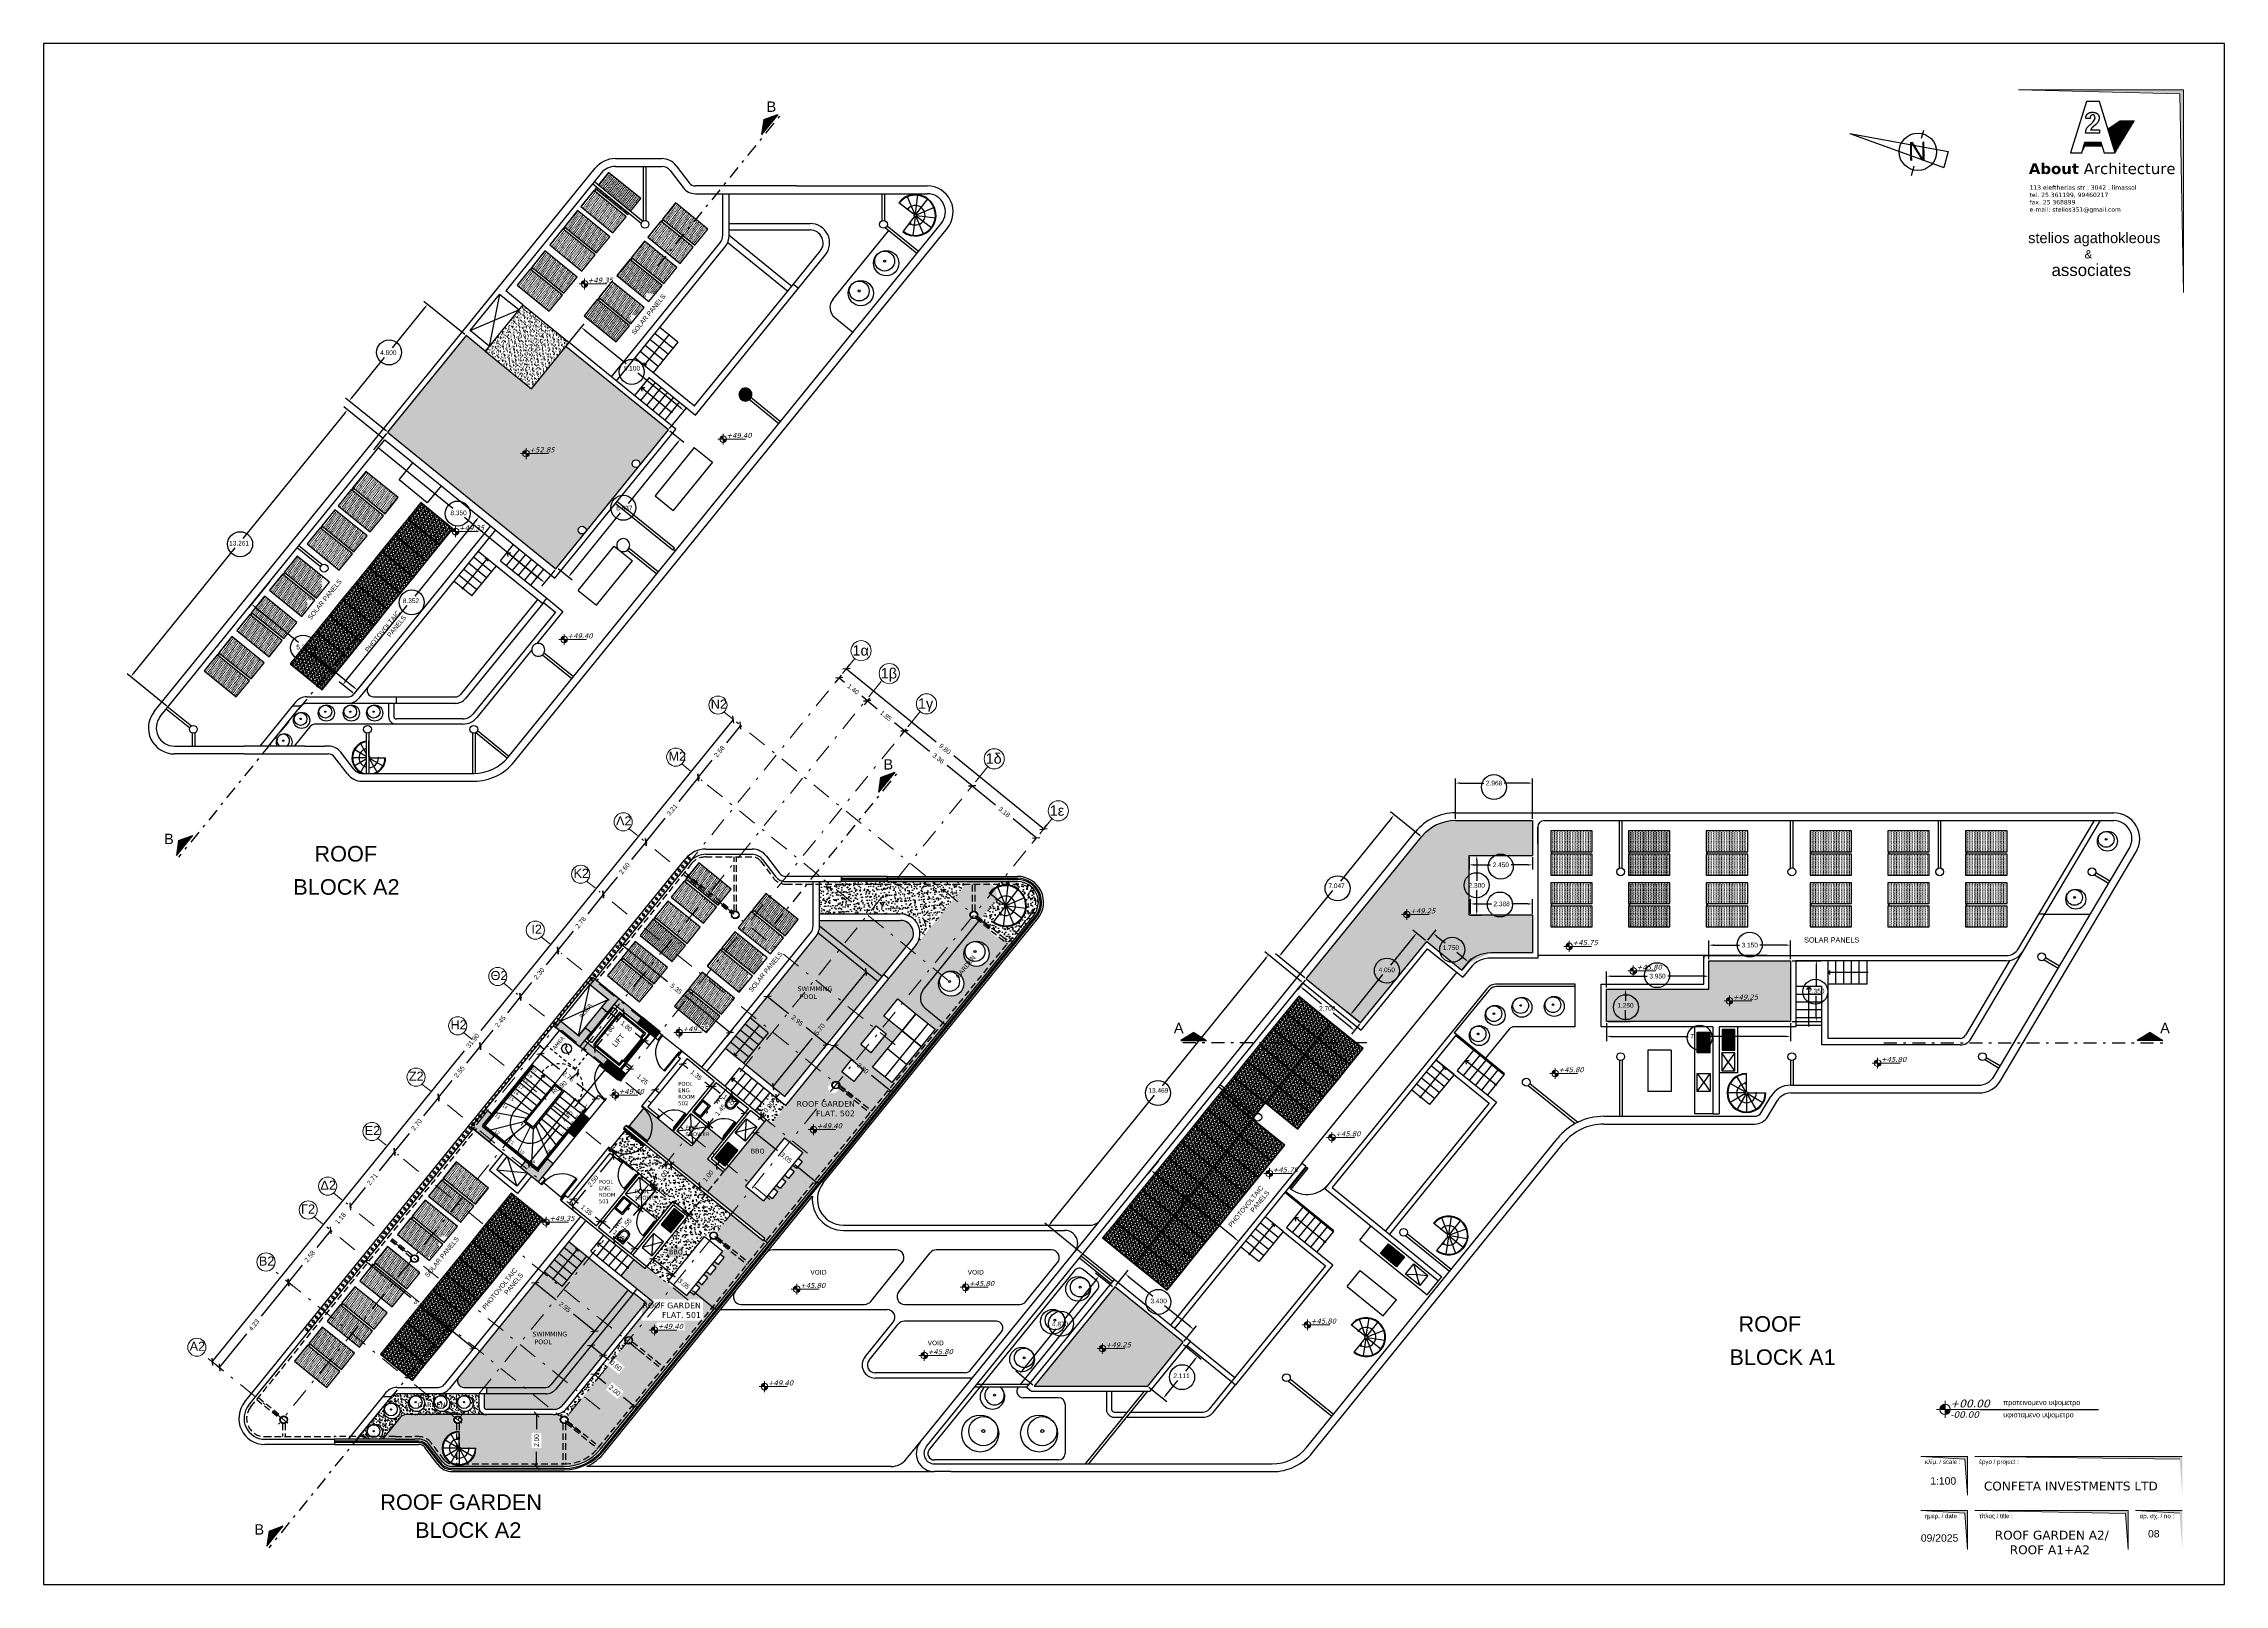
# Model space of a CAD drawing. Header units: inches. Extents: x 8644 to 9016, y -609 to 809.
# Drawn here: x 8836.1 to 8920.2, y -608.6 to -549.2 of the extents above.
import ezdxf

# ---------------------------------------------------------------- set-up
doc = ezdxf.new("R2010")
doc.units = ezdxf.units.IN
doc.header["$MEASUREMENT"] = 0
for name, pattern in [('DASHDOT', [1, 0.5, -0.25, 0, -0.25]), ('DASHED', [19.05, 12.7, -6.35]), ('HIDDEN', [0.375, 0.25, -0.125]), ('HIDDEN2', [0.1875, 0.125, -0.0625])]:
    doc.linetypes.add(name, pattern=pattern)
for name, color, linetype, lineweight in [('axis', 8, 'DASHDOT', 15), ('dim', 3, 'Continuous', 13), ('HATCH', 7, 'Continuous', 9), ('text ypomn 2', 252, 'Continuous', 35)]:
    doc.layers.add(name, color=color, linetype=linetype, lineweight=lineweight)
for name, color, linetype in [('COLUMNS', 5, 'Continuous'), ('DIMENSIONS', 6, 'Continuous'), ('DIMS', 6, 'Continuous'), ('DOKOS', 3, 'Continuous'), ('ermaria', 5, 'Continuous'), ('floors', 8, 'Continuous'), ('furn', 4, 'Continuous'), ('kitchen', 4, 'Continuous'), ('kolones', 1, 'Continuous'), ('NOTES', 7, 'Continuous'), ('openings', 3, 'Continuous'), ('provoles', 2, 'Continuous'), ('sanitary', 5, 'Continuous'), ('TEXT', 6, 'Continuous'), ('walls', 1, 'Continuous')]:
    doc.layers.add(name, color=color, linetype=linetype)
doc.styles.get("Standard").update_dxf_attribs({"font": 'arial.ttf'})
doc.styles.add('style1', font='arial.ttf')
doc.styles.add('T-100', font='arial.ttf', dxfattribs={"height": 0.03})
doc.styles.add('Yps_1-100', font='verdanai.ttf', dxfattribs={"height": 0.25})
doc.styles.add('Yps_1-100bold', font='verdanai.ttf', dxfattribs={"height": 0.3})
doc.dimstyles.new('Copy of Standard', dxfattribs={"dimtxt": 0.18, "dimasz": 0.18, "dimexe": 0.18, "dimexo": 0.0625, "dimgap": 0.09, "dimtad": 0, "dimtih": 1, "dimtoh": 1, "dimdec": 3, "dimzin": 0, "dimdsep": 46, "dimtxsty": 'Standard', "dimcen": 0.09, "dimadec": 0, "dimazin": 0, "dimtfac": 1, "dimtdec": 3, "dimtofl": 0, "dimtmove": 0, "dimatfit": 3, "dimfxl": 1, "dimtolj": 1, "dimtzin": 0, "dimarcsym": 0})
doc.dimstyles.new('ekato', dxfattribs={"dimtxt": 0.18, "dimasz": 0.2, "dimexe": 0.2, "dimexo": 0.2, "dimgap": 0.2, "dimtad": 0, "dimzin": 0, "dimdsep": 46, "dimtxsty": 'style1', "dimblk": 'OBLIQUE', "dimcen": 0.2, "dimadec": 0, "dimazin": 0, "dimtfac": 1, "dimtofl": 0, "dimtmove": 0, "dimatfit": 3, "dimfxl": 1, "dimtolj": 1, "dimtzin": 0, "dimarcsym": 0})
pattern_1 = [(172.5, (-1304.83999, 1423.86681), (-0.1054341698, -0.1125610547), [0, -0.1216, 0, -0.136, 0, -0.13]), (142.5, (-1304.83999, 1423.86681), (-0.2597583784, -0.059531001), [0, -0.0656, 0, -0.1096, 0, -0.042]), (102.5, (-1304.77041, 1423.79724), (-0.1764825907, 0.1758423418), [0, -0.04, 0, -0.144, 0, -0.188]), (92.5, (-1304.7704, 1423.79724), (-0.219701028, 0.120403373), [0, -0.02, 0, -0.0944, 0, -0.108])]
pattern_2 = [(0, (-1310.137566, 1490.0683), (0.03125, 0.0625), [0, -0.0625])]
pattern_3 = [(145.9330195, (-1310.13757, 1490.0683), (-0.005862075, 0.359952269), [0.0375, -0.4125]), (90.9330195, (-1310.13757, 1490.0683), (-0.366910407, -0.107879508), [0.03, -0.33]), (196.384464, (-1310.13805, 1490.0983), (-0.372772478, 0.252072761), [0.031870096, -0.350571056]), (142.1172195, (-1310.23703, 1490.05796), (0.027158223, 0.539316793), [0.05625, -0.61875]), (192.568655, (-1310.23477, 1490.1029), (-0.532756348, 0.414482416), [0.04780517, -0.52585688]), (87.1171834, (-1310.23703, 1490.05796), (-0.532756348, 0.414482416), [0.045, -0.495]), (116.9330195, (-1310.21733, 1490.11028), (0.169381237, 0.3176633386), [0.0375, -0.4125]), (61.9330195, (-1310.21733, 1490.11028), (-0.373208096, 0.083528151), [0.03, -0.33]), (167.3844642, (-1310.20322, 1490.13675), (-0.203826858, 0.401191486), [0.031870095, -0.350571056]), (133.4330195, (-1310.13757, 1490.0683), (-0.1661837958, -0.011157554), [0, -0.326, 0, -0.335, 0, -0.33125]), (103.4330195, (-1310.13757, 1490.0683), (-0.2097456976, 0.110445857), [0, -0.191, 0, -0.3185, 0, -0.12625]), (63.4330195, (-1310.12604, 1489.9574), (-0.016372455, 0.2666471857), [0, -0.125, 0, -0.39, 0, -0.5175]), (53.4330195, (-1310.12087, 1489.90767), (-0.079925123, 0.284857427), [0, -0.1625, 0, -0.259, 0, -0.3675])]
pattern_4 = [(145.9330195, (-2418.8575, 1426.8528), (-0.005862075, 0.359952269), [0.0375, -0.4125]), (90.9330195, (-2418.8575, 1426.8528), (-0.366910407, -0.107879508), [0.03, -0.33]), (196.384464, (-2418.85798, 1426.8828), (-0.372772478, 0.252072761), [0.031870096, -0.350571056]), (142.1172195, (-2418.95695, 1426.84246), (0.027158223, 0.539316793), [0.05625, -0.61875]), (192.568655, (-2418.9547, 1426.8874), (-0.532756348, 0.414482416), [0.04780517, -0.52585688]), (87.1171834, (-2418.95695, 1426.84246), (-0.532756348, 0.414482416), [0.045, -0.495]), (116.9330195, (-2418.93726, 1426.89478), (0.169381237, 0.3176633386), [0.0375, -0.4125]), (61.9330195, (-2418.93726, 1426.89478), (-0.373208096, 0.083528151), [0.03, -0.33]), (167.3844642, (-2418.92314, 1426.92125), (-0.203826858, 0.401191486), [0.031870095, -0.350571056]), (133.4330195, (-2418.85749, 1426.8528), (-0.1661837958, -0.011157554), [0, -0.326, 0, -0.335, 0, -0.33125]), (103.4330195, (-2418.85749, 1426.8528), (-0.2097456976, 0.110445857), [0, -0.191, 0, -0.3185, 0, -0.12625]), (63.4330195, (-2418.84596, 1426.7419), (-0.016372455, 0.2666471857), [0, -0.125, 0, -0.39, 0, -0.5175]), (53.4330195, (-2418.8408, 1426.69216), (-0.079925123, 0.284857427), [0, -0.1625, 0, -0.259, 0, -0.3675])]
pattern_5 = [(145.9330195, (-2532.53446, 1426.8528), (-0.005862075, 0.359952269), [0.0375, -0.4125]), (90.9330195, (-2532.53446, 1426.8528), (-0.366910407, -0.107879508), [0.03, -0.33]), (196.384464, (-2532.53495, 1426.8828), (-0.372772478, 0.252072761), [0.031870096, -0.350571056]), (142.1172195, (-2532.63393, 1426.84246), (0.027158223, 0.539316793), [0.05625, -0.61875]), (192.568655, (-2532.63166, 1426.8874), (-0.532756348, 0.414482416), [0.04780517, -0.52585688]), (87.1171834, (-2532.63393, 1426.84246), (-0.532756348, 0.414482416), [0.045, -0.495]), (116.9330195, (-2532.61423, 1426.89478), (0.169381237, 0.3176633386), [0.0375, -0.4125]), (61.9330195, (-2532.61423, 1426.89478), (-0.373208096, 0.083528151), [0.03, -0.33]), (167.3844642, (-2532.6001, 1426.92125), (-0.203826858, 0.401191486), [0.031870095, -0.350571056]), (133.4330195, (-2532.53446, 1426.8528), (-0.1661837958, -0.011157554), [0, -0.326, 0, -0.335, 0, -0.33125]), (103.4330195, (-2532.53446, 1426.8528), (-0.2097456976, 0.110445857), [0, -0.191, 0, -0.3185, 0, -0.12625]), (63.4330195, (-2532.52294, 1426.7419), (-0.016372455, 0.2666471857), [0, -0.125, 0, -0.39, 0, -0.5175]), (53.4330195, (-2532.51777, 1426.69216), (-0.079925123, 0.284857427), [0, -0.1625, 0, -0.259, 0, -0.3675])]
pattern_6 = [(320.9330195, (11121.598062, -180.464258), (0.0291480667, 0.0359089503), [])]
pattern_7 = [(0, (8685.102972, -378.91928), (7e-18, 0.025), [])]
pattern_8 = [(172.5, (-2532.53446, 1426.8528), (-0.1054341698, -0.1125610547), [0, -0.1216, 0, -0.136, 0, -0.13]), (142.5, (-2532.53446, 1426.8528), (-0.2597583784, -0.059531001), [0, -0.0656, 0, -0.1096, 0, -0.042]), (102.5, (-2532.46488, 1426.78322), (-0.1764825907, 0.1758423418), [0, -0.04, 0, -0.144, 0, -0.188]), (92.5, (-2532.46488, 1426.78322), (-0.219701028, 0.120403373), [0, -0.02, 0, -0.0944, 0, -0.108])]
pattern_9 = [(172.5, (-2418.85749, 1426.8528), (-0.1054341698, -0.1125610547), [0, -0.1216, 0, -0.136, 0, -0.13]), (142.5, (-2418.85749, 1426.8528), (-0.2597583784, -0.059531001), [0, -0.0656, 0, -0.1096, 0, -0.042]), (102.5, (-2418.78791, 1426.78322), (-0.1764825907, 0.1758423418), [0, -0.04, 0, -0.144, 0, -0.188]), (92.5, (-2418.7879, 1426.78322), (-0.219701028, 0.120403373), [0, -0.02, 0, -0.0944, 0, -0.108])]

# ---------------------------------------------------------------- blocks, each defined once
blk = doc.blocks.new('d100')
at = {"layer": 'openings', "color": 5}
for p, q in [((0.04, 0), (0.04, -1.02)), ((0.04, -0.1), (0.08, -0.1)), ((0.08, -0.1), (0.08, -1.02)), ((0.08, -1.02), (0.04, -1.02))]:
    blk.add_line(p, q, dxfattribs=at)
for points in [[(0.04, 0), (0.04, -0.1), (0, -0.1), (0, 0)], [(1, 0), (1, -0.1), (0.96, -0.1), (0.96, 0)]]:
    blk.add_lwpolyline(points, close=True, dxfattribs=at)
at = {"layer": 'openings', "color": 8}
blk.add_arc((0.038, -0.099), 0.922, 272.58517, 359.96089, dxfattribs=at)
blk = doc.blocks.new('_Oblique')
at = {"color": 0, "linetype": 'ByBlock', "lineweight": -2}
blk.add_line((-0.5, -0.5), (0.5, 0.5), dxfattribs=at)
blk = doc.blocks.new('*D15445')
at = {"layer": 'DEFPOINTS', "color": 0, "transparency": 16777216}
for p in [(8855.991, -589.47), (8856.699, -588.914)]:
    blk.add_point(p, dxfattribs=at)
at = {"layer": 'walls', "color": 0, "lineweight": -2, "transparency": 16777216}
blk.add_line((8856.384, -589.161), (8856.699, -588.914), dxfattribs=at)
at = {"layer": 'walls', "color": 0, "lineweight": -2, "transparency": 16777216, "xscale": 0.2, "yscale": 0.2, "zscale": 0.2, "rotation": 38.12336068138445}
blk.add_blockref('_Oblique', (8856.699, -588.914), dxfattribs=at)
at = {"layer": 'walls', "color": 0, "transparency": 16777216, "insert": (8855.975, -589.482), "char_height": 0.18, "attachment_point": 5, "rotation": 38.12336, "style": 'style1'}
blk.add_mtext('\\A1;R0.90', dxfattribs=at)
blk = doc.blocks.new('wc wall')
at = {"layer": 'ermaria'}
blk.add_arc((0, 0.3), 0.2, 0, 180, dxfattribs=at)
at = {"layer": 'sanitary'}
for p, q in [((-0.2, 0), (-0.2, 0.3)), ((0.2, 0), (-0.2, 0)), ((-0.15, 0.05), (-0.15, 0.3)), ((0.15, 0.05), (-0.15, 0.05)), ((0.15, 0.05), (0.15, 0.3)), ((0.2, 0), (0.2, 0.3))]:
    blk.add_line(p, q, dxfattribs=at)
for centre, radius in [((0, 0.3), 0.15), ((0, 0.05), 0.1)]:
    blk.add_arc(centre, radius, 0, 180, dxfattribs=at)
blk = doc.blocks.new('d80')
at = {"layer": 'openings', "color": 5}
for p, q in [((0.1, 0.76), (0.82, 0.76)), ((0.1, 0.76), (0.1, 0.72)), ((0.1, 0.72), (0.82, 0.72)), ((0.82, 0.72), (0.82, 0.76))]:
    blk.add_line(p, q, dxfattribs=at)
for points in [[(0, 0.76), (0.1, 0.76), (0.1, 0.8), (0, 0.8)], [(0, 0), (0.1, 0), (0.1, 0.04), (0, 0.04)]]:
    blk.add_lwpolyline(points, close=True, dxfattribs=at)
at = {"layer": 'openings', "color": 8}
blk.add_arc((0.099, 0.762), 0.722, 270.06423, 356.66262, dxfattribs=at)
blk = doc.blocks.new('ypsometro 1-100')
h = blk.add_hatch(color=256)
h.paths.add_polyline_path([(-0.2, 0), (0, 0), (0, 0.2, 0.414214)])
h.paths.add_polyline_path([(0, -0.2, 0.414214), (0.2, 0), (0, 0)])
for p, q in [((-0.325, 0), (1.35, 0)), ((0, 0.325), (0, -0.325))]:
    blk.add_line(p, q)
blk.add_circle((0, 0), 0.2)
at = {"style": 'Yps_1-100'}
for p in [(0.2, 0.076), (0.2, -0.326)]:
    blk.add_attdef('+0.00', p, '', height=0.25, dxfattribs=at)
blk = doc.blocks.new('*D15423')
at = {"layer": 'DEFPOINTS', "color": 0, "transparency": 16777216}
for p in [(8862.674, -575.286), (8862.692, -575.3), (8842.579, -600.042)]:
    blk.add_point(p, dxfattribs=at)
at = {"layer": 'DIMENSIONS', "color": 0, "lineweight": -2, "transparency": 16777216}
for p, q in [((8862.692, -575.3), (8852.961, -587.288)), ((8862.829, -575.412), (8862.847, -575.426)), ((8842.596, -600.057), (8852.327, -588.069)), ((8842.734, -600.168), (8842.752, -600.183))]:
    blk.add_line(p, q, dxfattribs=at)
at = {"layer": 'DIMENSIONS', "color": 0, "lineweight": -2, "transparency": 16777216, "xscale": 0.2, "yscale": 0.2, "zscale": 0.2}
for p, rotation in [((8862.692, -575.3), 50.93301945745934), ((8842.596, -600.057), 230.9330194574593)]:
    blk.add_blockref('_Oblique', p, dxfattribs=dict(at, rotation=rotation))
at = {"layer": 'DIMENSIONS', "color": 0, "transparency": 16777216, "insert": (8852.644, -587.678), "char_height": 0.18, "attachment_point": 5, "rotation": 50.93302, "style": 'style1'}
blk.add_mtext('\\A1;31.90', dxfattribs=at)
blk = doc.blocks.new('*D15424')
at = {"layer": 'DEFPOINTS', "color": 0, "transparency": 16777216}
for p in [(8845.263, -596.771), (8842.596, -600.057), (8842.874, -600.282)]:
    blk.add_point(p, dxfattribs=at)
at = {"layer": 'DIMENSIONS', "color": 0, "lineweight": -2, "transparency": 16777216}
for p, q in [((8845.541, -596.997), (8844.484, -598.3)), ((8845.419, -596.897), (8845.697, -597.123)), ((8842.874, -600.282), (8843.932, -598.979)), ((8842.752, -600.183), (8843.03, -600.408))]:
    blk.add_line(p, q, dxfattribs=at)
at = {"layer": 'DIMENSIONS', "color": 0, "lineweight": -2, "transparency": 16777216, "xscale": 0.2, "yscale": 0.2, "zscale": 0.2}
for p, rotation in [((8845.541, -596.997), 50.93301945746941), ((8842.874, -600.282), 230.9330194574694)]:
    blk.add_blockref('_Oblique', p, dxfattribs=dict(at, rotation=rotation))
at = {"layer": 'DIMENSIONS', "color": 0, "transparency": 16777216, "insert": (8844.208, -598.64), "char_height": 0.18, "attachment_point": 5, "rotation": 50.93302, "style": 'style1'}
blk.add_mtext('\\A1;4.23', dxfattribs=at)
blk = doc.blocks.new('*D15425')
at = {"layer": 'DEFPOINTS', "color": 0, "transparency": 16777216}
for p in [(8847.17, -594.991), (8847.25, -595.056), (8845.263, -596.771)]:
    blk.add_point(p, dxfattribs=at)
at = {"layer": 'DIMENSIONS', "color": 0, "lineweight": -2, "transparency": 16777216}
for p, q in [((8847.17, -594.991), (8846.63, -595.656)), ((8847.095, -594.93), (8847.014, -594.865)), ((8845.419, -596.897), (8845.697, -597.123)), ((8845.541, -596.997), (8846.081, -596.332))]:
    blk.add_line(p, q, dxfattribs=at)
at = {"layer": 'DIMENSIONS', "color": 0, "lineweight": -2, "transparency": 16777216, "xscale": 0.2, "yscale": 0.2, "zscale": 0.2}
for p, rotation in [((8847.17, -594.991), 50.9330194575321), ((8845.541, -596.997), 230.9330194575321)]:
    blk.add_blockref('_Oblique', p, dxfattribs=dict(at, rotation=rotation))
at = {"layer": 'DIMENSIONS', "color": 0, "transparency": 16777216, "insert": (8846.356, -595.994), "char_height": 0.18, "attachment_point": 5, "rotation": 50.93302, "style": 'style1'}
blk.add_mtext('\\A1;2.58', dxfattribs=at)
blk = doc.blocks.new('*D15426')
at = {"layer": 'DEFPOINTS', "color": 0, "transparency": 16777216}
for p in [(8847.916, -594.071), (8847.968, -594.113), (8847.25, -595.056)]:
    blk.add_point(p, dxfattribs=at)
at = {"layer": 'DIMENSIONS', "color": 0, "lineweight": -2, "transparency": 16777216}
for p, q in [((8847.813, -593.987), (8847.761, -593.945)), ((8847.916, -594.071), (8848.042, -593.916)), ((8847.095, -594.93), (8847.014, -594.865)), ((8847.17, -594.991), (8847.044, -595.146))]:
    blk.add_line(p, q, dxfattribs=at)
at = {"layer": 'DIMENSIONS', "color": 0, "lineweight": -2, "transparency": 16777216, "xscale": 0.2, "yscale": 0.2, "zscale": 0.2}
for p, rotation in [((8847.916, -594.071), 230.9330194575321), ((8847.17, -594.991), 50.93301945753208)]:
    blk.add_blockref('_Oblique', p, dxfattribs=dict(at, rotation=rotation))
at = {"layer": 'DIMENSIONS', "color": 0, "transparency": 16777216, "insert": (8847.543, -594.531), "char_height": 0.18, "attachment_point": 5, "rotation": 50.93302, "style": 'style1'}
blk.add_mtext('\\A1;1.18', dxfattribs=at)
blk = doc.blocks.new('*D15427')
at = {"layer": 'DEFPOINTS', "color": 0, "transparency": 16777216}
for p in [(8849.584, -591.933), (8849.625, -591.966), (8847.968, -594.113)]:
    blk.add_point(p, dxfattribs=at)
at = {"layer": 'DIMENSIONS', "color": 0, "lineweight": -2, "transparency": 16777216}
for p, q in [((8849.625, -591.966), (8849.034, -592.694)), ((8849.74, -592.059), (8849.78, -592.092)), ((8847.916, -594.071), (8848.507, -593.343)), ((8847.813, -593.987), (8847.761, -593.945))]:
    blk.add_line(p, q, dxfattribs=at)
at = {"layer": 'DIMENSIONS', "color": 0, "lineweight": -2, "transparency": 16777216, "xscale": 0.2, "yscale": 0.2, "zscale": 0.2}
for p, rotation in [((8849.625, -591.966), 50.9330194575321), ((8847.916, -594.071), 230.9330194575321)]:
    blk.add_blockref('_Oblique', p, dxfattribs=dict(at, rotation=rotation))
at = {"layer": 'DIMENSIONS', "color": 0, "transparency": 16777216, "insert": (8848.771, -593.019), "char_height": 0.18, "attachment_point": 5, "rotation": 50.93302, "style": 'style1'}
blk.add_mtext('\\A1;2.71', dxfattribs=at)
blk = doc.blocks.new('*D15428')
at = {"layer": 'DEFPOINTS', "color": 0, "transparency": 16777216}
for p in [(8851.326, -589.87), (8851.326, -589.87), (8849.584, -591.933)]:
    blk.add_point(p, dxfattribs=at)
at = {"layer": 'DIMENSIONS', "color": 0, "lineweight": -2, "transparency": 16777216}
for p, q in [((8851.326, -589.87), (8850.75, -590.58)), ((8849.625, -591.966), (8850.202, -591.256)), ((8849.74, -592.059), (8849.78, -592.092))]:
    blk.add_line(p, q, dxfattribs=at)
at = {"layer": 'DIMENSIONS', "color": 0, "lineweight": -2, "transparency": 16777216, "xscale": 0.2, "yscale": 0.2, "zscale": 0.2}
for p, rotation in [((8851.326, -589.87), 50.9330194575321), ((8849.625, -591.966), 230.9330194575321)]:
    blk.add_blockref('_Oblique', p, dxfattribs=dict(at, rotation=rotation))
at = {"layer": 'DIMENSIONS', "color": 0, "transparency": 16777216, "insert": (8850.476, -590.918), "char_height": 0.18, "attachment_point": 5, "rotation": 50.93302, "style": 'style1'}
blk.add_mtext('\\A1;2.70', dxfattribs=at)
blk = doc.blocks.new('*D15429')
at = {"layer": 'DEFPOINTS', "color": 0, "transparency": 16777216}
for p in [(8852.934, -587.89), (8852.934, -587.89), (8851.326, -589.87)]:
    blk.add_point(p, dxfattribs=at)
at = {"layer": 'DIMENSIONS', "color": 0, "lineweight": -2, "transparency": 16777216}
for p, q in [((8852.934, -587.89), (8852.405, -588.541)), ((8851.326, -589.87), (8851.855, -589.219))]:
    blk.add_line(p, q, dxfattribs=at)
at = {"layer": 'DIMENSIONS', "color": 0, "lineweight": -2, "transparency": 16777216, "xscale": 0.2, "yscale": 0.2, "zscale": 0.2}
for p, rotation in [((8852.934, -587.89), 50.9330194575321), ((8851.326, -589.87), 230.9330194575321)]:
    blk.add_blockref('_Oblique', p, dxfattribs=dict(at, rotation=rotation))
at = {"layer": 'DIMENSIONS', "color": 0, "transparency": 16777216, "insert": (8852.13, -588.88), "char_height": 0.18, "attachment_point": 5, "rotation": 50.93302, "style": 'style1'}
blk.add_mtext('\\A1;2.55', dxfattribs=at)
blk = doc.blocks.new('*D15430')
at = {"layer": 'DEFPOINTS', "color": 0, "transparency": 16777216}
for p in [(8854.478, -585.988), (8854.524, -586.025), (8852.934, -587.89)]:
    blk.add_point(p, dxfattribs=at)
at = {"layer": 'DIMENSIONS', "color": 0, "lineweight": -2, "transparency": 16777216}
for p, q in [((8854.478, -585.988), (8853.98, -586.6)), ((8854.368, -585.899), (8854.322, -585.862)), ((8852.934, -587.89), (8853.431, -587.277))]:
    blk.add_line(p, q, dxfattribs=at)
at = {"layer": 'DIMENSIONS', "color": 0, "lineweight": -2, "transparency": 16777216, "xscale": 0.2, "yscale": 0.2, "zscale": 0.2}
for p, rotation in [((8854.478, -585.988), 50.9330194575321), ((8852.934, -587.89), 230.9330194575321)]:
    blk.add_blockref('_Oblique', p, dxfattribs=dict(at, rotation=rotation))
at = {"layer": 'DIMENSIONS', "color": 0, "transparency": 16777216, "insert": (8853.706, -586.939), "char_height": 0.18, "attachment_point": 5, "rotation": 50.93302, "style": 'style1'}
blk.add_mtext('\\A1;2.45', dxfattribs=at)
blk = doc.blocks.new('*D15431')
at = {"layer": 'DEFPOINTS', "color": 0, "transparency": 16777216}
for p in [(8855.898, -584.178), (8855.927, -584.202), (8854.524, -586.025)]:
    blk.add_point(p, dxfattribs=at)
at = {"layer": 'DIMENSIONS', "color": 0, "lineweight": -2, "transparency": 16777216}
for p, q in [((8855.927, -584.202), (8855.477, -584.757)), ((8856.053, -584.304), (8856.082, -584.328)), ((8854.368, -585.899), (8854.322, -585.862)), ((8854.478, -585.988), (8854.928, -585.433))]:
    blk.add_line(p, q, dxfattribs=at)
at = {"layer": 'DIMENSIONS', "color": 0, "lineweight": -2, "transparency": 16777216, "xscale": 0.2, "yscale": 0.2, "zscale": 0.2}
for p, rotation in [((8855.927, -584.202), 50.9330194575321), ((8854.478, -585.988), 230.9330194575321)]:
    blk.add_blockref('_Oblique', p, dxfattribs=dict(at, rotation=rotation))
at = {"layer": 'DIMENSIONS', "color": 0, "transparency": 16777216, "insert": (8855.202, -585.095), "char_height": 0.18, "attachment_point": 5, "rotation": 50.93302, "style": 'style1'}
blk.add_mtext('\\A1;2.30', dxfattribs=at)
blk = doc.blocks.new('*D15432')
at = {"layer": 'DEFPOINTS', "color": 0, "transparency": 16777216}
for p in [(8857.676, -582.047), (8857.717, -582.08), (8855.898, -584.178)]:
    blk.add_point(p, dxfattribs=at)
at = {"layer": 'DIMENSIONS', "color": 0, "lineweight": -2, "transparency": 16777216}
for p, q in [((8857.561, -581.954), (8857.521, -581.921)), ((8857.676, -582.047), (8857.076, -582.787)), ((8855.927, -584.202), (8856.527, -583.463)), ((8856.053, -584.304), (8856.082, -584.328))]:
    blk.add_line(p, q, dxfattribs=at)
at = {"layer": 'DIMENSIONS', "color": 0, "lineweight": -2, "transparency": 16777216, "xscale": 0.2, "yscale": 0.2, "zscale": 0.2}
for p, rotation in [((8857.676, -582.047), 50.9330194575321), ((8855.927, -584.202), 230.9330194575321)]:
    blk.add_blockref('_Oblique', p, dxfattribs=dict(at, rotation=rotation))
at = {"layer": 'DIMENSIONS', "color": 0, "transparency": 16777216, "insert": (8856.802, -583.125), "char_height": 0.18, "attachment_point": 5, "rotation": 50.93302, "style": 'style1'}
blk.add_mtext('\\A1;2.78', dxfattribs=at)
blk = doc.blocks.new('*D15433')
at = {"layer": 'DEFPOINTS', "color": 0, "transparency": 16777216}
for p in [(8859.316, -580.027), (8859.386, -580.084), (8857.717, -582.08)]:
    blk.add_point(p, dxfattribs=at)
at = {"layer": 'DIMENSIONS', "color": 0, "lineweight": -2, "transparency": 16777216}
for p, q in [((8859.316, -580.027), (8858.77, -580.7)), ((8859.23, -579.958), (8859.161, -579.901)), ((8857.561, -581.954), (8857.521, -581.921)), ((8857.676, -582.047), (8858.222, -581.375))]:
    blk.add_line(p, q, dxfattribs=at)
at = {"layer": 'DIMENSIONS', "color": 0, "lineweight": -2, "transparency": 16777216, "xscale": 0.2, "yscale": 0.2, "zscale": 0.2}
for p, rotation in [((8859.316, -580.027), 50.9330194575321), ((8857.676, -582.047), 230.9330194575321)]:
    blk.add_blockref('_Oblique', p, dxfattribs=dict(at, rotation=rotation))
at = {"layer": 'DIMENSIONS', "color": 0, "transparency": 16777216, "insert": (8858.496, -581.037), "char_height": 0.18, "attachment_point": 5, "rotation": 50.93302, "style": 'style1'}
blk.add_mtext('\\A1;2.60', dxfattribs=at)
blk = doc.blocks.new('*D15434')
at = {"layer": 'DEFPOINTS', "color": 0, "transparency": 16777216}
for p in [(8861.296, -577.495), (8861.341, -577.532), (8859.386, -580.084)]:
    blk.add_point(p, dxfattribs=at)
at = {"layer": 'DIMENSIONS', "color": 0, "lineweight": -2, "transparency": 16777216}
for p, q in [((8861.341, -577.532), (8860.591, -578.456)), ((8861.451, -577.621), (8861.497, -577.658)), ((8859.316, -580.027), (8860.066, -579.103)), ((8859.23, -579.958), (8859.161, -579.901))]:
    blk.add_line(p, q, dxfattribs=at)
at = {"layer": 'DIMENSIONS', "color": 0, "lineweight": -2, "transparency": 16777216, "xscale": 0.2, "yscale": 0.2, "zscale": 0.2}
for p, rotation in [((8861.341, -577.532), 50.9330194575321), ((8859.316, -580.027), 230.9330194575321)]:
    blk.add_blockref('_Oblique', p, dxfattribs=dict(at, rotation=rotation))
at = {"layer": 'DIMENSIONS', "color": 0, "transparency": 16777216, "insert": (8860.329, -578.78), "char_height": 0.18, "attachment_point": 5, "rotation": 50.93302, "style": 'style1'}
blk.add_mtext('\\A1;3.21', dxfattribs=at)
blk = doc.blocks.new('*D15435')
at = {"layer": 'DEFPOINTS', "color": 0, "transparency": 16777216}
for p in [(8862.97, -575.526), (8863.048, -575.589), (8861.296, -577.495)]:
    blk.add_point(p, dxfattribs=at)
at = {"layer": 'DIMENSIONS', "color": 0, "lineweight": -2, "transparency": 16777216}
for p, q in [((8862.97, -575.526), (8862.43, -576.191)), ((8862.892, -575.463), (8862.815, -575.4)), ((8861.341, -577.532), (8861.881, -576.867)), ((8861.451, -577.621), (8861.497, -577.658))]:
    blk.add_line(p, q, dxfattribs=at)
at = {"layer": 'DIMENSIONS', "color": 0, "lineweight": -2, "transparency": 16777216, "xscale": 0.2, "yscale": 0.2, "zscale": 0.2}
for p, rotation in [((8862.97, -575.526), 50.9330194575321), ((8861.341, -577.532), 230.9330194575321)]:
    blk.add_blockref('_Oblique', p, dxfattribs=dict(at, rotation=rotation))
at = {"layer": 'DIMENSIONS', "color": 0, "transparency": 16777216, "insert": (8862.156, -576.529), "char_height": 0.18, "attachment_point": 5, "rotation": 50.93302, "style": 'style1'}
blk.add_mtext('\\A1;2.58', dxfattribs=at)
blk = doc.blocks.new('*D15436')
at = {"layer": 'DEFPOINTS', "color": 0, "transparency": 16777216}
for p in [(8866.98, -573.432), (8874.586, -579.606), (8874.658, -579.518)]:
    blk.add_point(p, dxfattribs=at)
at = {"layer": 'DIMENSIONS', "color": 0, "lineweight": -2, "transparency": 16777216}
for p, q in [((8867.052, -573.344), (8870.518, -576.158)), ((8867.106, -573.277), (8867.178, -573.188)), ((8874.658, -579.518), (8871.191, -576.704)), ((8874.712, -579.451), (8874.784, -579.362))]:
    blk.add_line(p, q, dxfattribs=at)
at = {"layer": 'DIMENSIONS', "color": 0, "lineweight": -2, "transparency": 16777216, "xscale": 0.2, "yscale": 0.2, "zscale": 0.2}
for p, rotation in [((8867.052, -573.344), 140.9330194574656), ((8874.658, -579.518), 320.9330194574657)]:
    blk.add_blockref('_Oblique', p, dxfattribs=dict(at, rotation=rotation))
at = {"layer": 'DIMENSIONS', "color": 0, "transparency": 16777216, "insert": (8870.855, -576.431), "char_height": 0.18, "attachment_point": 5, "rotation": 320.93302, "style": 'style1'}
blk.add_mtext('\\A1;9.80', dxfattribs=at)
blk = doc.blocks.new('*D15437')
at = {"layer": 'DEFPOINTS', "color": 0, "transparency": 16777216}
for p in [(8866.98, -573.432), (8868.067, -574.314), (8867.858, -574.571)]:
    blk.add_point(p, dxfattribs=at)
at = {"layer": 'DIMENSIONS', "color": 0, "lineweight": -2, "transparency": 16777216}
for p, q in [((8866.854, -573.587), (8866.645, -573.844)), ((8866.771, -573.689), (8866.985, -573.862)), ((8867.858, -574.571), (8867.645, -574.398)), ((8867.941, -574.469), (8867.732, -574.727))]:
    blk.add_line(p, q, dxfattribs=at)
at = {"layer": 'DIMENSIONS', "color": 0, "lineweight": -2, "transparency": 16777216, "xscale": 0.2, "yscale": 0.2, "zscale": 0.2}
for p, rotation in [((8866.771, -573.689), 140.9330194574464), ((8867.858, -574.571), 320.9330194574464)]:
    blk.add_blockref('_Oblique', p, dxfattribs=dict(at, rotation=rotation))
at = {"layer": 'DIMENSIONS', "color": 0, "transparency": 16777216, "insert": (8867.315, -574.13), "char_height": 0.18, "attachment_point": 5, "rotation": 320.93302, "style": 'style1'}
blk.add_mtext('\\A1;1.40', dxfattribs=at)
blk = doc.blocks.new('*D15438')
at = {"layer": 'DEFPOINTS', "color": 0, "transparency": 16777216}
for p in [(8868.067, -574.314), (8869.295, -575.737), (8869.482, -575.507)]:
    blk.add_point(p, dxfattribs=at)
at = {"layer": 'DIMENSIONS', "color": 0, "lineweight": -2, "transparency": 16777216}
for p, q in [((8867.941, -574.469), (8867.732, -574.727)), ((8867.858, -574.571), (8868.246, -574.886)), ((8869.295, -575.737), (8868.907, -575.423)), ((8869.356, -575.662), (8869.169, -575.893))]:
    blk.add_line(p, q, dxfattribs=at)
at = {"layer": 'DIMENSIONS', "color": 0, "lineweight": -2, "transparency": 16777216, "xscale": 0.2, "yscale": 0.2, "zscale": 0.2}
for p, rotation in [((8867.858, -574.571), 140.9330194573815), ((8869.295, -575.737), 320.9330194573815)]:
    blk.add_blockref('_Oblique', p, dxfattribs=dict(at, rotation=rotation))
at = {"layer": 'DIMENSIONS', "color": 0, "transparency": 16777216, "insert": (8868.576, -575.154), "char_height": 0.18, "attachment_point": 5, "rotation": 320.93302, "style": 'style1'}
blk.add_mtext('\\A1;1.85', dxfattribs=at)
blk = doc.blocks.new('*D15439')
at = {"layer": 'DEFPOINTS', "color": 0, "transparency": 16777216}
for p in [(8869.482, -575.507), (8872.016, -577.72), (8871.906, -577.857)]:
    blk.add_point(p, dxfattribs=at)
at = {"layer": 'DIMENSIONS', "color": 0, "lineweight": -2, "transparency": 16777216}
for p, q in [((8869.356, -575.662), (8869.169, -575.893)), ((8869.295, -575.737), (8870.263, -576.524)), ((8871.906, -577.857), (8870.937, -577.07)), ((8871.89, -577.876), (8871.78, -578.012))]:
    blk.add_line(p, q, dxfattribs=at)
at = {"layer": 'DIMENSIONS', "color": 0, "lineweight": -2, "transparency": 16777216, "xscale": 0.2, "yscale": 0.2, "zscale": 0.2}
for p, rotation in [((8869.295, -575.737), 140.9330194573815), ((8871.906, -577.857), 320.9330194573815)]:
    blk.add_blockref('_Oblique', p, dxfattribs=dict(at, rotation=rotation))
at = {"layer": 'DIMENSIONS', "color": 0, "transparency": 16777216, "insert": (8870.6, -576.797), "char_height": 0.18, "attachment_point": 5, "rotation": 320.93302, "style": 'style1'}
blk.add_mtext('\\A1;3.36', dxfattribs=at)
blk = doc.blocks.new('*D15440')
at = {"layer": 'DEFPOINTS', "color": 0, "transparency": 16777216}
for p in [(8872.016, -577.72), (8874.377, -579.863), (8874.502, -579.71)]:
    blk.add_point(p, dxfattribs=at)
at = {"layer": 'DIMENSIONS', "color": 0, "lineweight": -2, "transparency": 16777216}
for p, q in [((8871.89, -577.876), (8871.78, -578.012)), ((8871.906, -577.857), (8872.805, -578.587)), ((8874.377, -579.863), (8873.478, -579.133)), ((8874.376, -579.865), (8874.251, -580.018))]:
    blk.add_line(p, q, dxfattribs=at)
at = {"layer": 'DIMENSIONS', "color": 0, "lineweight": -2, "transparency": 16777216, "xscale": 0.2, "yscale": 0.2, "zscale": 0.2}
for p, rotation in [((8871.906, -577.857), 140.9330194573815), ((8874.377, -579.863), 320.9330194573815)]:
    blk.add_blockref('_Oblique', p, dxfattribs=dict(at, rotation=rotation))
at = {"layer": 'DIMENSIONS', "color": 0, "transparency": 16777216, "insert": (8873.142, -578.86), "char_height": 0.18, "attachment_point": 5, "rotation": 320.93302, "style": 'style1'}
blk.add_mtext('\\A1;3.18', dxfattribs=at)
blk = doc.blocks.new('*D15441')
at = {"layer": 'DEFPOINTS', "color": 0, "transparency": 16777216}
for p in [(8858.25, -586.409), (8858.477, -586.593), (8857.115, -587.807)]:
    blk.add_point(p, dxfattribs=at)
at = {"layer": 'DIMENSIONS', "color": 0, "lineweight": -2, "transparency": 16777216}
for p, q in [((8858.477, -586.593), (8858.177, -586.962)), ((8858.405, -586.535), (8858.632, -586.719)), ((8857.342, -587.991), (8857.642, -587.622)), ((8857.27, -587.933), (8857.498, -588.117))]:
    blk.add_line(p, q, dxfattribs=at)
at = {"layer": 'DIMENSIONS', "color": 0, "lineweight": -2, "transparency": 16777216, "xscale": 0.2, "yscale": 0.2, "zscale": 0.2}
for p, rotation in [((8858.477, -586.593), 50.93301945749693), ((8857.342, -587.991), 230.9330194574969)]:
    blk.add_blockref('_Oblique', p, dxfattribs=dict(at, rotation=rotation))
at = {"layer": 'DIMENSIONS', "color": 0, "transparency": 16777216, "insert": (8857.909, -587.292), "char_height": 0.18, "attachment_point": 5, "rotation": 50.93302, "style": 'style1'}
blk.add_mtext('\\A1;1.80', dxfattribs=at)
blk = doc.blocks.new('*D15442')
at = {"layer": 'DEFPOINTS', "color": 0, "transparency": 16777216}
for p in [(8857.873, -586.556), (8857.912, -586.508), (8859.309, -587.643)]:
    blk.add_point(p, dxfattribs=at)
at = {"layer": 'DIMENSIONS', "color": 0, "lineweight": -2, "transparency": 16777216}
for p, q in [((8857.786, -586.663), (8857.747, -586.711)), ((8857.873, -586.556), (8858.242, -586.855)), ((8859.271, -587.69), (8858.902, -587.391)), ((8859.183, -587.798), (8859.144, -587.845))]:
    blk.add_line(p, q, dxfattribs=at)
at = {"layer": 'DIMENSIONS', "color": 0, "lineweight": -2, "transparency": 16777216, "xscale": 0.2, "yscale": 0.2, "zscale": 0.2}
for p, rotation in [((8857.873, -586.556), 140.9330194574455), ((8859.271, -587.69), 320.9330194574455)]:
    blk.add_blockref('_Oblique', p, dxfattribs=dict(at, rotation=rotation))
at = {"layer": 'DIMENSIONS', "color": 0, "transparency": 16777216, "insert": (8858.572, -587.123), "char_height": 0.18, "attachment_point": 5, "rotation": 320.93302, "style": 'style1'}
blk.add_mtext('\\A1;1.80', dxfattribs=at)
blk = doc.blocks.new('*D15443')
at = {"layer": 'DEFPOINTS', "color": 0, "transparency": 16777216}
for p in [(8855.302, -588.137), (8857.392, -589.925), (8857.437, -589.87)]:
    blk.add_point(p, dxfattribs=at)
at = {"layer": 'DIMENSIONS', "color": 0, "lineweight": -2, "transparency": 16777216}
for p, q in [((8855.176, -588.292), (8855.13, -588.348)), ((8855.256, -588.192), (8855.986, -588.784)), ((8857.392, -589.925), (8856.663, -589.334)), ((8857.311, -590.025), (8857.266, -590.081))]:
    blk.add_line(p, q, dxfattribs=at)
at = {"layer": 'DIMENSIONS', "color": 0, "lineweight": -2, "transparency": 16777216, "xscale": 0.2, "yscale": 0.2, "zscale": 0.2}
for p, rotation in [((8855.256, -588.192), 140.9330194572223), ((8857.392, -589.925), 320.9330194572223)]:
    blk.add_blockref('_Oblique', p, dxfattribs=dict(at, rotation=rotation))
at = {"layer": 'DIMENSIONS', "color": 0, "transparency": 16777216, "insert": (8856.324, -589.059), "char_height": 0.18, "attachment_point": 5, "rotation": 320.93302, "style": 'style1'}
blk.add_mtext('\\A1;2.75', dxfattribs=at)
blk = doc.blocks.new('*D15444')
at = {"layer": 'DEFPOINTS', "color": 0, "transparency": 16777216}
for p in [(8857.754, -588.711), (8857.792, -588.742), (8854.76, -592.399)]:
    blk.add_point(p, dxfattribs=at)
at = {"layer": 'DIMENSIONS', "color": 0, "lineweight": -2, "transparency": 16777216}
for p, q in [((8857.792, -588.742), (8856.571, -590.246)), ((8857.909, -588.837), (8857.947, -588.869)), ((8854.798, -592.43), (8856.019, -590.927)), ((8854.915, -592.525), (8854.954, -592.556))]:
    blk.add_line(p, q, dxfattribs=at)
at = {"layer": 'DIMENSIONS', "color": 0, "lineweight": -2, "transparency": 16777216, "xscale": 0.2, "yscale": 0.2, "zscale": 0.2}
for p, rotation in [((8857.792, -588.742), 50.93301945754488), ((8854.798, -592.43), 230.9330194575448)]:
    blk.add_blockref('_Oblique', p, dxfattribs=dict(at, rotation=rotation))
at = {"layer": 'DIMENSIONS', "color": 0, "transparency": 16777216, "insert": (8856.295, -590.586), "char_height": 0.18, "attachment_point": 5, "rotation": 50.93302, "style": 'style1'}
blk.add_mtext('\\A1;4.75', dxfattribs=at)
blk = doc.blocks.new('*D15454')
at = {"layer": 'DEFPOINTS', "color": 0, "transparency": 16777216}
for p in [(8855.106, -602.095), (8855.216, -602.095), (8855.216, -604.095)]:
    blk.add_point(p, dxfattribs=at)
at = {"layer": 'DIMENSIONS', "color": 0, "lineweight": -2, "transparency": 16777216}
for p, q in [((8855.016, -602.095), (8854.906, -602.095)), ((8855.106, -602.095), (8855.106, -602.66)), ((8855.106, -604.095), (8855.106, -603.53)), ((8855.016, -604.095), (8854.906, -604.095))]:
    blk.add_line(p, q, dxfattribs=at)
at = {"layer": 'DIMENSIONS', "color": 0, "lineweight": -2, "transparency": 16777216, "xscale": 0.2, "yscale": 0.2, "zscale": 0.2}
for p, rotation in [((8855.106, -602.095), 90), ((8855.106, -604.095), 270)]:
    blk.add_blockref('_Oblique', p, dxfattribs=dict(at, rotation=rotation))
at = {"layer": 'DIMENSIONS', "color": 0, "transparency": 16777216, "insert": (8855.106, -603.095), "char_height": 0.18, "attachment_point": 5, "rotation": 90, "style": 'style1'}
blk.add_mtext('\\A1;2.00', dxfattribs=at)
blk = doc.blocks.new('*D15455')
at = {"layer": 'DEFPOINTS', "color": 0, "transparency": 16777216}
for p in [(8857.305, -600.584), (8858.858, -601.844), (8858.895, -601.798)]:
    blk.add_point(p, dxfattribs=at)
at = {"layer": 'DIMENSIONS', "color": 0, "lineweight": -2, "transparency": 16777216}
for p, q in [((8857.431, -600.429), (8857.468, -600.383)), ((8857.342, -600.538), (8857.781, -600.894)), ((8858.895, -601.798), (8858.457, -601.442)), ((8858.984, -601.689), (8859.021, -601.643))]:
    blk.add_line(p, q, dxfattribs=at)
at = {"layer": 'DIMENSIONS', "color": 0, "lineweight": -2, "transparency": 16777216, "xscale": 0.2, "yscale": 0.2, "zscale": 0.2}
for p, rotation in [((8857.342, -600.538), 140.9330194581268), ((8858.895, -601.798), 320.9330194581268)]:
    blk.add_blockref('_Oblique', p, dxfattribs=dict(at, rotation=rotation))
at = {"layer": 'DIMENSIONS', "color": 0, "transparency": 16777216, "insert": (8858.119, -601.168), "char_height": 0.18, "attachment_point": 5, "rotation": 320.93302, "style": 'style1'}
blk.add_mtext('\\A1;2.00', dxfattribs=at)
blk = doc.blocks.new('*D15456')
at = {"layer": 'DEFPOINTS', "color": 0, "transparency": 16777216}
for p in [(8855.073, -596.986), (8857.34, -598.875), (8857.364, -598.845)]:
    blk.add_point(p, dxfattribs=at)
at = {"layer": 'DIMENSIONS', "color": 0, "lineweight": -2, "transparency": 16777216}
for p, q in [((8855.05, -597.016), (8855.856, -597.67)), ((8854.947, -597.141), (8854.924, -597.171)), ((8857.34, -598.875), (8856.533, -598.22)), ((8857.238, -599.001), (8857.214, -599.03))]:
    blk.add_line(p, q, dxfattribs=at)
at = {"layer": 'DIMENSIONS', "color": 0, "lineweight": -2, "transparency": 16777216, "xscale": 0.2, "yscale": 0.2, "zscale": 0.2}
for p, rotation in [((8855.05, -597.016), 140.933019457184), ((8857.34, -598.875), 320.9330194571839)]:
    blk.add_blockref('_Oblique', p, dxfattribs=dict(at, rotation=rotation))
at = {"layer": 'DIMENSIONS', "color": 0, "transparency": 16777216, "insert": (8856.195, -597.945), "char_height": 0.18, "attachment_point": 5, "rotation": 320.93302, "style": 'style1'}
blk.add_mtext('\\A1;2.95', dxfattribs=at)
blk = doc.blocks.new('*D15457')
at = {"layer": 'DEFPOINTS', "color": 0, "transparency": 16777216}
for p in [(8857.209, -599.433), (8857.675, -599.811), (8857.675, -599.811)]:
    blk.add_point(p, dxfattribs=at)
at = {"layer": 'DIMENSIONS', "color": 0, "lineweight": -2, "transparency": 16777216}
for p, q in [((8857.209, -599.433), (8857.675, -599.811)), ((8857.675, -599.811), (8857.83, -599.937))]:
    blk.add_line(p, q, dxfattribs=at)
at = {"layer": 'DIMENSIONS', "color": 0, "lineweight": -2, "transparency": 16777216, "xscale": 0.2, "yscale": 0.2, "zscale": 0.2}
for p, rotation in [((8857.209, -599.433), 140.9330194571766), ((8857.675, -599.811), 320.9330194571766)]:
    blk.add_blockref('_Oblique', p, dxfattribs=dict(at, rotation=rotation))
at = {"layer": 'DIMENSIONS', "color": 0, "transparency": 16777216, "insert": (8858.167, -600.21), "char_height": 0.18, "attachment_point": 5, "rotation": 320.93302, "style": 'style1'}
blk.add_mtext('\\A1;0.60', dxfattribs=at)
blk = doc.blocks.new('*D15458')
at = {"layer": 'DEFPOINTS', "color": 0, "transparency": 16777216}
for p in [(8848.519, -596.175), (8852.673, -599.547), (8852.673, -599.547)]:
    blk.add_point(p, dxfattribs=at)
at = {"layer": 'DIMENSIONS', "color": 0, "lineweight": -2, "transparency": 16777216}
for p, q in [((8848.519, -596.175), (8850.258, -597.587)), ((8852.673, -599.547), (8850.933, -598.135))]:
    blk.add_line(p, q, dxfattribs=at)
at = {"layer": 'DIMENSIONS', "color": 0, "lineweight": -2, "transparency": 16777216, "xscale": 0.2, "yscale": 0.2, "zscale": 0.2}
for p, rotation in [((8848.519, -596.175), 140.9330194572244), ((8852.673, -599.547), 320.9330194572244)]:
    blk.add_blockref('_Oblique', p, dxfattribs=dict(at, rotation=rotation))
at = {"layer": 'DIMENSIONS', "color": 0, "transparency": 16777216, "insert": (8850.596, -597.861), "char_height": 0.18, "attachment_point": 5, "rotation": 320.93302, "style": 'style1'}
blk.add_mtext('\\A1;5.35', dxfattribs=at)
blk = doc.blocks.new('*D15459')
at = {"layer": 'DEFPOINTS', "color": 0, "transparency": 16777216}
for p in [(8856.489, -593.814), (8857.537, -594.665), (8857.56, -594.636)]:
    blk.add_point(p, dxfattribs=at)
at = {"layer": 'DIMENSIONS', "color": 0, "lineweight": -2, "transparency": 16777216}
for p, q in [((8856.615, -593.659), (8856.638, -593.63)), ((8856.512, -593.786), (8856.706, -593.942)), ((8857.56, -594.636), (8857.367, -594.479)), ((8857.663, -594.51), (8857.687, -594.481))]:
    blk.add_line(p, q, dxfattribs=at)
at = {"layer": 'DIMENSIONS', "color": 0, "lineweight": -2, "transparency": 16777216, "xscale": 0.2, "yscale": 0.2, "zscale": 0.2}
for p, rotation in [((8856.512, -593.786), 140.9330194583038), ((8857.56, -594.636), 320.9330194583038)]:
    blk.add_blockref('_Oblique', p, dxfattribs=dict(at, rotation=rotation))
at = {"layer": 'DIMENSIONS', "color": 0, "transparency": 16777216, "insert": (8857.036, -594.211), "char_height": 0.18, "attachment_point": 5, "rotation": 320.93302, "style": 'style1'}
blk.add_mtext('\\A1;1.35', dxfattribs=at)
blk = doc.blocks.new('*D15460')
at = {"layer": 'DEFPOINTS', "color": 0, "transparency": 16777216}
for p in [(8858.032, -592.093), (8858.068, -592.122), (8856.456, -594.034)]:
    blk.add_point(p, dxfattribs=at)
at = {"layer": 'DIMENSIONS', "color": 0, "lineweight": -2, "transparency": 16777216}
for p, q in [((8858.068, -592.122), (8857.555, -592.755)), ((8858.187, -592.219), (8858.224, -592.248)), ((8856.493, -594.063), (8857.006, -593.431)), ((8856.612, -594.16), (8856.648, -594.189))]:
    blk.add_line(p, q, dxfattribs=at)
at = {"layer": 'DIMENSIONS', "color": 0, "lineweight": -2, "transparency": 16777216, "xscale": 0.2, "yscale": 0.2, "zscale": 0.2}
for p, rotation in [((8858.068, -592.122), 50.93301945788791), ((8856.493, -594.063), 230.9330194578879)]:
    blk.add_blockref('_Oblique', p, dxfattribs=dict(at, rotation=rotation))
at = {"layer": 'DIMENSIONS', "color": 0, "transparency": 16777216, "insert": (8857.281, -593.093), "char_height": 0.18, "attachment_point": 5, "rotation": 50.93302, "style": 'style1'}
blk.add_mtext('\\A1;2.50', dxfattribs=at)
blk = doc.blocks.new('*D15461')
at = {"layer": 'DEFPOINTS', "color": 0, "transparency": 16777216}
for p in [(8858.972, -594.079), (8859.056, -594.148), (8857.995, -595.283)]:
    blk.add_point(p, dxfattribs=at)
at = {"layer": 'DIMENSIONS', "color": 0, "lineweight": -2, "transparency": 16777216}
for p, q in [((8859.056, -594.148), (8858.836, -594.419)), ((8859.127, -594.205), (8859.212, -594.274)), ((8858.08, -595.351), (8858.3, -595.08)), ((8858.15, -595.409), (8858.235, -595.477))]:
    blk.add_line(p, q, dxfattribs=at)
at = {"layer": 'DIMENSIONS', "color": 0, "lineweight": -2, "transparency": 16777216, "xscale": 0.2, "yscale": 0.2, "zscale": 0.2}
for p, rotation in [((8859.056, -594.148), 50.93301945046699), ((8858.08, -595.351), 230.933019450467)]:
    blk.add_blockref('_Oblique', p, dxfattribs=dict(at, rotation=rotation))
at = {"layer": 'DIMENSIONS', "color": 0, "transparency": 16777216, "insert": (8858.568, -594.75), "char_height": 0.18, "attachment_point": 5, "rotation": 50.93302, "style": 'style1'}
blk.add_mtext('\\A1;1.55', dxfattribs=at)
blk = doc.blocks.new('*D15462')
at = {"layer": 'DEFPOINTS', "color": 0, "transparency": 16777216}
for p in [(8857.62, -594.722), (8858.862, -595.73), (8858.896, -595.688)]:
    blk.add_point(p, dxfattribs=at)
at = {"layer": 'DIMENSIONS', "color": 0, "lineweight": -2, "transparency": 16777216}
for p, q in [((8857.746, -594.566), (8857.78, -594.524)), ((8857.654, -594.679), (8857.945, -594.916)), ((8858.896, -595.688), (8858.605, -595.452)), ((8858.988, -595.575), (8859.023, -595.533))]:
    blk.add_line(p, q, dxfattribs=at)
at = {"layer": 'DIMENSIONS', "color": 0, "lineweight": -2, "transparency": 16777216, "xscale": 0.2, "yscale": 0.2, "zscale": 0.2}
for p, rotation in [((8857.654, -594.679), 140.9330194582582), ((8858.896, -595.688), 320.9330194582582)]:
    blk.add_blockref('_Oblique', p, dxfattribs=dict(at, rotation=rotation))
at = {"layer": 'DIMENSIONS', "color": 0, "transparency": 16777216, "insert": (8858.275, -595.184), "char_height": 0.18, "attachment_point": 5, "rotation": 320.93302, "style": 'style1'}
blk.add_mtext('\\A1;1.60', dxfattribs=at)
blk = doc.blocks.new('*D15463')
at = {"layer": 'DEFPOINTS', "color": 0, "transparency": 16777216}
for p in [(8860.281, -592.502), (8860.284, -592.504), (8859.651, -593.278)]:
    blk.add_point(p, dxfattribs=at)
at = {"layer": 'DIMENSIONS', "color": 0, "lineweight": -2, "transparency": 16777216}
for p, q in [((8860.284, -592.504), (8860.41, -592.349)), ((8860.437, -592.628), (8860.44, -592.63)), ((8859.654, -593.281), (8859.528, -593.436)), ((8859.806, -593.404), (8859.809, -593.407))]:
    blk.add_line(p, q, dxfattribs=at)
at = {"layer": 'DIMENSIONS', "color": 0, "lineweight": -2, "transparency": 16777216, "xscale": 0.2, "yscale": 0.2, "zscale": 0.2}
for p, rotation in [((8860.284, -592.504), 230.9330194577442), ((8859.654, -593.281), 50.93301945774424)]:
    blk.add_blockref('_Oblique', p, dxfattribs=dict(at, rotation=rotation))
at = {"layer": 'DIMENSIONS', "color": 0, "transparency": 16777216, "insert": (8859.969, -592.892), "char_height": 0.18, "attachment_point": 5, "rotation": 50.93302, "style": 'style1'}
blk.add_mtext('\\A1;1.00', dxfattribs=at)
blk = doc.blocks.new('*D15464')
at = {"layer": 'DEFPOINTS', "color": 0, "transparency": 16777216}
for p in [(8859.475, -596.244), (8861.843, -598.167), (8861.967, -598.014)]:
    blk.add_point(p, dxfattribs=at)
at = {"layer": 'DIMENSIONS', "color": 0, "lineweight": -2, "transparency": 16777216}
for p, q in [((8859.599, -596.092), (8860.445, -596.78)), ((8859.601, -596.089), (8859.725, -595.937)), ((8861.967, -598.014), (8861.12, -597.327)), ((8861.969, -598.011), (8862.093, -597.859))]:
    blk.add_line(p, q, dxfattribs=at)
at = {"layer": 'DIMENSIONS', "color": 0, "lineweight": -2, "transparency": 16777216, "xscale": 0.2, "yscale": 0.2, "zscale": 0.2}
for p, rotation in [((8859.599, -596.092), 140.9330194581234), ((8861.967, -598.014), 320.9330194581235)]:
    blk.add_blockref('_Oblique', p, dxfattribs=dict(at, rotation=rotation))
at = {"layer": 'DIMENSIONS', "color": 0, "transparency": 16777216, "insert": (8860.783, -597.053), "char_height": 0.18, "attachment_point": 5, "rotation": 320.93302, "style": 'style1'}
blk.add_mtext('\\A1;3.05', dxfattribs=at)
blk = doc.blocks.new('*D15465')
at = {"layer": 'DEFPOINTS', "color": 0, "transparency": 16777216}
for p in [(8862.009, -592.488), (8861.379, -593.264), (8861.406, -593.286)]:
    blk.add_point(p, dxfattribs=at)
at = {"layer": 'DIMENSIONS', "color": 0, "lineweight": -2, "transparency": 16777216}
for p, q in [((8862.036, -592.509), (8862.162, -592.354)), ((8862.165, -592.614), (8862.191, -592.635)), ((8861.406, -593.286), (8861.28, -593.441)), ((8861.534, -593.39), (8861.561, -593.412))]:
    blk.add_line(p, q, dxfattribs=at)
at = {"layer": 'DIMENSIONS', "color": 0, "lineweight": -2, "transparency": 16777216, "xscale": 0.2, "yscale": 0.2, "zscale": 0.2}
for p, rotation in [((8862.036, -592.509), 230.9330194575978), ((8861.406, -593.286), 50.93301945759784)]:
    blk.add_blockref('_Oblique', p, dxfattribs=dict(at, rotation=rotation))
at = {"layer": 'DIMENSIONS', "color": 0, "transparency": 16777216, "insert": (8861.721, -592.898), "char_height": 0.18, "attachment_point": 5, "rotation": 50.93302, "style": 'style1'}
blk.add_mtext('\\A1;1.00', dxfattribs=at)
blk = doc.blocks.new('*D15466')
at = {"layer": 'DEFPOINTS', "color": 0, "transparency": 16777216}
for p in [(8860.739, -588.579), (8861.787, -589.43), (8861.787, -589.43)]:
    blk.add_point(p, dxfattribs=at)
at = {"layer": 'DIMENSIONS', "color": 0, "lineweight": -2, "transparency": 16777216}
for p, q in [((8860.739, -588.579), (8860.932, -588.736)), ((8861.787, -589.43), (8861.593, -589.273))]:
    blk.add_line(p, q, dxfattribs=at)
at = {"layer": 'DIMENSIONS', "color": 0, "lineweight": -2, "transparency": 16777216, "xscale": 0.2, "yscale": 0.2, "zscale": 0.2}
for p, rotation in [((8860.739, -588.579), 140.9330194581315), ((8861.787, -589.43), 320.9330194581315)]:
    blk.add_blockref('_Oblique', p, dxfattribs=dict(at, rotation=rotation))
at = {"layer": 'DIMENSIONS', "color": 0, "transparency": 16777216, "insert": (8861.263, -589.004), "char_height": 0.18, "attachment_point": 5, "rotation": 320.93302, "style": 'style1'}
blk.add_mtext('\\A1;1.35', dxfattribs=at)
blk = doc.blocks.new('*D15467')
at = {"layer": 'DEFPOINTS', "color": 0, "transparency": 16777216}
for p in [(8862.547, -589.704), (8862.655, -589.792), (8861.633, -590.83)]:
    blk.add_point(p, dxfattribs=at)
at = {"layer": 'DIMENSIONS', "color": 0, "lineweight": -2, "transparency": 16777216}
for p, q in [((8862.655, -589.792), (8862.466, -590.024)), ((8862.702, -589.83), (8862.81, -589.918)), ((8861.741, -590.917), (8861.929, -590.685)), ((8861.788, -590.956), (8861.896, -591.043))]:
    blk.add_line(p, q, dxfattribs=at)
at = {"layer": 'DIMENSIONS', "color": 0, "lineweight": -2, "transparency": 16777216, "xscale": 0.2, "yscale": 0.2, "zscale": 0.2}
for p, rotation in [((8862.655, -589.792), 50.93301945700642), ((8861.741, -590.917), 230.9330194570064)]:
    blk.add_blockref('_Oblique', p, dxfattribs=dict(at, rotation=rotation))
at = {"layer": 'DIMENSIONS', "color": 0, "transparency": 16777216, "insert": (8862.198, -590.354), "char_height": 0.18, "attachment_point": 5, "rotation": 50.93302, "style": 'style1'}
blk.add_mtext('\\A1;1.45', dxfattribs=at)
blk = doc.blocks.new('*D15446')
at = {"layer": 'DEFPOINTS', "color": 0, "transparency": 16777216}
for p in [(8861.857, -589.502), (8863.099, -590.511), (8863.132, -590.47)]:
    blk.add_point(p, dxfattribs=at)
at = {"layer": 'DIMENSIONS', "color": 0, "lineweight": -2, "transparency": 16777216}
for p, q in [((8861.89, -589.462), (8862.181, -589.698)), ((8861.983, -589.347), (8862.016, -589.306)), ((8863.132, -590.47), (8862.841, -590.234)), ((8863.225, -590.355), (8863.258, -590.315))]:
    blk.add_line(p, q, dxfattribs=at)
at = {"layer": 'DIMENSIONS', "color": 0, "lineweight": -2, "transparency": 16777216, "xscale": 0.2, "yscale": 0.2, "zscale": 0.2}
for p, rotation in [((8861.89, -589.462), 140.9330194581381), ((8863.132, -590.47), 320.9330194581381)]:
    blk.add_blockref('_Oblique', p, dxfattribs=dict(at, rotation=rotation))
at = {"layer": 'DIMENSIONS', "color": 0, "transparency": 16777216, "insert": (8862.511, -589.966), "char_height": 0.18, "attachment_point": 5, "rotation": 320.93302, "style": 'style1'}
blk.add_mtext('\\A1;1.60', dxfattribs=at)
blk = doc.blocks.new('*D15447')
at = {"layer": 'DEFPOINTS', "color": 0, "transparency": 16777216}
for p in [(8863.52, -591.261), (8865.888, -593.184), (8865.912, -593.154)]:
    blk.add_point(p, dxfattribs=at)
at = {"layer": 'DIMENSIONS', "color": 0, "lineweight": -2, "transparency": 16777216}
for p, q in [((8863.646, -591.106), (8863.67, -591.077)), ((8863.544, -591.232), (8864.391, -591.919)), ((8865.912, -593.154), (8865.065, -592.467)), ((8866.014, -593.028), (8866.038, -592.999))]:
    blk.add_line(p, q, dxfattribs=at)
at = {"layer": 'DIMENSIONS', "color": 0, "lineweight": -2, "transparency": 16777216, "xscale": 0.2, "yscale": 0.2, "zscale": 0.2}
for p, rotation in [((8863.544, -591.232), 140.9330194581317), ((8865.912, -593.154), 320.9330194581316)]:
    blk.add_blockref('_Oblique', p, dxfattribs=dict(at, rotation=rotation))
at = {"layer": 'DIMENSIONS', "color": 0, "transparency": 16777216, "insert": (8864.728, -592.193), "char_height": 0.18, "attachment_point": 5, "rotation": 320.93302, "style": 'style1'}
blk.add_mtext('\\A1;3.05', dxfattribs=at)
blk = doc.blocks.new('*D15448')
at = {"layer": 'DEFPOINTS', "color": 0, "transparency": 16777216}
for p in [(8864.069, -585.905), (8866.304, -587.832), (8866.359, -587.764)]:
    blk.add_point(p, dxfattribs=at)
at = {"layer": 'DIMENSIONS', "color": 0, "lineweight": -2, "transparency": 16777216}
for p, q in [((8863.943, -586.06), (8863.887, -586.128)), ((8864.013, -585.973), (8864.82, -586.628)), ((8866.304, -587.832), (8865.497, -587.177)), ((8866.233, -587.919), (8866.178, -587.987))]:
    blk.add_line(p, q, dxfattribs=at)
at = {"layer": 'DIMENSIONS', "color": 0, "lineweight": -2, "transparency": 16777216, "xscale": 0.2, "yscale": 0.2, "zscale": 0.2}
for p, rotation in [((8864.013, -585.973), 140.9330194580974), ((8866.304, -587.832), 320.9330194580974)]:
    blk.add_blockref('_Oblique', p, dxfattribs=dict(at, rotation=rotation))
at = {"layer": 'DIMENSIONS', "color": 0, "transparency": 16777216, "insert": (8865.158, -586.902), "char_height": 0.18, "attachment_point": 5, "rotation": 320.93302, "style": 'style1'}
blk.add_mtext('\\A1;2.95', dxfattribs=at)
blk = doc.blocks.new('*D15449')
at = {"layer": 'DEFPOINTS', "color": 0, "transparency": 16777216}
for p in [(8867.774, -584.995), (8867.814, -585.028), (8864.181, -589.421)]:
    blk.add_point(p, dxfattribs=at)
at = {"layer": 'DIMENSIONS', "color": 0, "lineweight": -2, "transparency": 16777216}
for p, q in [((8867.814, -585.028), (8866.291, -586.904)), ((8867.929, -585.121), (8867.969, -585.154)), ((8864.221, -589.453), (8865.744, -587.577)), ((8864.337, -589.547), (8864.376, -589.579))]:
    blk.add_line(p, q, dxfattribs=at)
at = {"layer": 'DIMENSIONS', "color": 0, "lineweight": -2, "transparency": 16777216, "xscale": 0.2, "yscale": 0.2, "zscale": 0.2}
for p, rotation in [((8867.814, -585.028), 50.9330194569812), ((8864.221, -589.453), 230.9330194569812)]:
    blk.add_blockref('_Oblique', p, dxfattribs=dict(at, rotation=rotation))
at = {"layer": 'DIMENSIONS', "color": 0, "transparency": 16777216, "insert": (8866.017, -587.24), "char_height": 0.18, "attachment_point": 5, "rotation": 50.93302, "style": 'style1'}
blk.add_mtext('\\A1;5.70', dxfattribs=at)
blk = doc.blocks.new('*D15450')
at = {"layer": 'DEFPOINTS', "color": 0, "transparency": 16777216}
for p in [(8866.658, -587.793), (8868.773, -589.629), (8868.832, -589.557)]:
    blk.add_point(p, dxfattribs=at)
at = {"layer": 'DIMENSIONS', "color": 0, "lineweight": -2, "transparency": 16777216}
for p, q in [((8866.532, -587.948), (8866.473, -588.02)), ((8866.599, -587.865), (8867.348, -588.473)), ((8868.773, -589.629), (8868.024, -589.021)), ((8868.706, -589.713), (8868.647, -589.785))]:
    blk.add_line(p, q, dxfattribs=at)
at = {"layer": 'DIMENSIONS', "color": 0, "lineweight": -2, "transparency": 16777216, "xscale": 0.2, "yscale": 0.2, "zscale": 0.2}
for p, rotation in [((8866.599, -587.865), 140.9330194581413), ((8868.773, -589.629), 320.9330194581413)]:
    blk.add_blockref('_Oblique', p, dxfattribs=dict(at, rotation=rotation))
at = {"layer": 'DIMENSIONS', "color": 0, "transparency": 16777216, "insert": (8867.686, -588.747), "char_height": 0.18, "attachment_point": 5, "rotation": 320.93302, "style": 'style1'}
blk.add_mtext('\\A1;2.80', dxfattribs=at)
blk = doc.blocks.new('*D15451')
at = {"layer": 'DEFPOINTS', "color": 0, "transparency": 16777216}
for p in [(8858.619, -583.732), (8862.564, -587.361), (8862.773, -587.104)]:
    blk.add_point(p, dxfattribs=at)
at = {"layer": 'DIMENSIONS', "color": 0, "lineweight": -2, "transparency": 16777216}
for p, q in [((8858.493, -583.887), (8858.284, -584.145)), ((8858.41, -583.99), (8860.15, -585.402)), ((8862.564, -587.361), (8860.824, -585.949)), ((8862.647, -587.259), (8862.438, -587.517))]:
    blk.add_line(p, q, dxfattribs=at)
at = {"layer": 'DIMENSIONS', "color": 0, "lineweight": -2, "transparency": 16777216, "xscale": 0.2, "yscale": 0.2, "zscale": 0.2}
for p, rotation in [((8858.41, -583.99), 140.9330194581323), ((8862.564, -587.361), 320.9330194581323)]:
    blk.add_blockref('_Oblique', p, dxfattribs=dict(at, rotation=rotation))
at = {"layer": 'DIMENSIONS', "color": 0, "transparency": 16777216, "insert": (8860.487, -585.676), "char_height": 0.18, "attachment_point": 5, "rotation": 320.93302, "style": 'style1'}
blk.add_mtext('\\A1;5.35', dxfattribs=at)
blk = doc.blocks.new('*D15452')
at = {"layer": 'DEFPOINTS', "color": 0, "transparency": 16777216}
for p in [(8864.303, -589.841), (8864.348, -589.878), (8863.735, -590.54)]:
    blk.add_point(p, dxfattribs=at)
at = {"layer": 'DIMENSIONS', "color": 0, "lineweight": -2, "transparency": 16777216}
for p, q in [((8864.348, -589.878), (8864.474, -589.723)), ((8864.458, -589.967), (8864.504, -590.004)), ((8863.781, -590.577), (8863.655, -590.732)), ((8863.891, -590.666), (8863.936, -590.703))]:
    blk.add_line(p, q, dxfattribs=at)
at = {"layer": 'DIMENSIONS', "color": 0, "lineweight": -2, "transparency": 16777216, "xscale": 0.2, "yscale": 0.2, "zscale": 0.2}
for p, rotation in [((8864.348, -589.878), 230.933019456971), ((8863.781, -590.577), 50.933019456971)]:
    blk.add_blockref('_Oblique', p, dxfattribs=dict(at, rotation=rotation))
at = {"layer": 'DIMENSIONS', "color": 0, "transparency": 16777216, "insert": (8864.065, -590.228), "char_height": 0.18, "attachment_point": 5, "rotation": 50.93302, "style": 'style1'}
blk.add_mtext('\\A1;0.90', dxfattribs=at)
blk = doc.blocks.new('*D15453')
at = {"layer": 'DEFPOINTS', "color": 0, "transparency": 16777216}
for p in [(8858.703, -588.786), (8859.673, -589.574), (8859.679, -589.567)]:
    blk.add_point(p, dxfattribs=at)
at = {"layer": 'DIMENSIONS', "color": 0, "lineweight": -2, "transparency": 16777216}
for p, q in [((8858.708, -588.78), (8858.553, -588.653)), ((8858.829, -588.631), (8858.834, -588.624)), ((8859.799, -589.419), (8859.805, -589.412)), ((8859.679, -589.567), (8859.834, -589.693))]:
    blk.add_line(p, q, dxfattribs=at)
at = {"layer": 'DIMENSIONS', "color": 0, "lineweight": -2, "transparency": 16777216, "xscale": 0.2, "yscale": 0.2, "zscale": 0.2}
for p, rotation in [((8858.708, -588.78), 320.9330194579596), ((8859.679, -589.567), 140.9330194579596)]:
    blk.add_blockref('_Oblique', p, dxfattribs=dict(at, rotation=rotation))
at = {"layer": 'DIMENSIONS', "color": 0, "transparency": 16777216, "insert": (8859.193, -589.173), "char_height": 0.18, "attachment_point": 5, "rotation": 320.93302, "style": 'style1'}
blk.add_mtext('\\A1;1.25', dxfattribs=at)
blk = doc.blocks.new('*D15468')
at = {"color": 0, "lineweight": -2, "transparency": 16777216}
for p, q in [((8852.338, -560.459), (8850.76, -559.178)), ((8850.786, -559.431), (8849.535, -560.973)), ((8847.988, -562.879), (8849.24, -561.337)), ((8849.313, -564.185), (8847.735, -562.905))]:
    blk.add_line(p, q, dxfattribs=at)
at = {"color": 0, "transparency": 16777216}
for points in [[(8850.763, -559.412), (8850.81, -559.45), (8850.9, -559.292)], [(8847.965, -562.86), (8848.011, -562.897), (8847.875, -563.018)]]:
    blk.add_solid(points, dxfattribs=at)
at = {"layer": 'DEFPOINTS', "color": 0, "transparency": 16777216}
for p in [(8852.386, -560.498, 0.071), (8847.875, -563.018), (8849.361, -564.225, 0.071)]:
    blk.add_point(p, dxfattribs=at)
at = {"color": 0, "transparency": 16777216, "insert": (8849.387, -561.155), "char_height": 0.18, "attachment_point": 5}
blk.add_mtext('\\A1;4.800', dxfattribs=at)
blk = doc.blocks.new('*D15469')
at = {"color": 0, "lineweight": -2, "transparency": 16777216}
for p, q in [((8849.322, -564.273), (8848.814, -564.899)), ((8849.067, -564.872), (8851.874, -567.151)), ((8855.271, -569.908), (8852.322, -567.515)), ((8855.805, -569.536), (8855.297, -570.161))]:
    blk.add_line(p, q, dxfattribs=at)
at = {"color": 0, "transparency": 16777216}
for points in [[(8849.086, -564.849), (8849.048, -564.896), (8848.928, -564.759)], [(8855.29, -569.885), (8855.252, -569.931), (8855.411, -570.021)]]:
    blk.add_solid(points, dxfattribs=at)
at = {"layer": 'DEFPOINTS', "color": 0, "transparency": 16777216}
for p in [(8849.361, -564.225, 0.071), (8855.411, -570.021), (8855.844, -569.487, 0.071)]:
    blk.add_point(p, dxfattribs=at)
at = {"color": 0, "transparency": 16777216, "insert": (8852.098, -567.333), "char_height": 0.18, "attachment_point": 5}
blk.add_mtext('\\A1;8.350', dxfattribs=at)
blk = doc.blocks.new('*D15470')
at = {"color": 0, "lineweight": -2, "transparency": 16777216}
for p, q in [((8860.241, -564.169), (8860.783, -564.609)), ((8860.53, -564.635), (8858.636, -566.968)), ((8856.447, -569.665), (8858.341, -567.332)), ((8855.932, -569.478), (8856.474, -569.918))]:
    blk.add_line(p, q, dxfattribs=at)
at = {"color": 0, "transparency": 16777216}
for points in [[(8860.506, -564.617), (8860.553, -564.654), (8860.643, -564.496)], [(8856.424, -569.646), (8856.471, -569.684), (8856.334, -569.804)]]:
    blk.add_solid(points, dxfattribs=at)
at = {"layer": 'DEFPOINTS', "color": 0, "transparency": 16777216}
for p in [(8860.193, -564.13, 0.071), (8855.883, -569.439), (8856.334, -569.804)]:
    blk.add_point(p, dxfattribs=at)
at = {"color": 0, "transparency": 16777216, "insert": (8858.489, -567.15), "char_height": 0.18, "attachment_point": 5}
blk.add_mtext('\\A1;6.837', dxfattribs=at)
blk = doc.blocks.new('*D15471')
at = {"color": 0, "lineweight": -2, "transparency": 16777216}
for p, q in [((8849.201, -564.481), (8847.672, -563.241)), ((8847.699, -563.494), (8843.781, -568.32)), ((8839.568, -573.51), (8843.486, -568.684)), ((8840.844, -574.777), (8839.315, -573.537))]:
    blk.add_line(p, q, dxfattribs=at)
at = {"color": 0, "transparency": 16777216}
for points in [[(8847.676, -563.475), (8847.722, -563.513), (8847.812, -563.354)], [(8839.545, -573.491), (8839.591, -573.529), (8839.455, -573.65)]]:
    blk.add_solid(points, dxfattribs=at)
at = {"layer": 'DEFPOINTS', "color": 0, "transparency": 16777216}
for p in [(8849.25, -564.521, 0.071), (8839.455, -573.65), (8840.892, -574.817, 0.071)]:
    blk.add_point(p, dxfattribs=at)
at = {"color": 0, "transparency": 16777216, "insert": (8843.633, -568.502), "char_height": 0.18, "attachment_point": 5}
blk.add_mtext('\\A1;13.261', dxfattribs=at)
blk = doc.blocks.new('*D15472')
at = {"color": 0, "lineweight": -2, "transparency": 16777216}
for p, q in [((8852.779, -567.617), (8850.408, -570.538)), ((8853.277, -567.79), (8852.753, -567.364)), ((8847.742, -573.823), (8850.113, -570.902)), ((8848.014, -574.275), (8847.489, -573.849))]:
    blk.add_line(p, q, dxfattribs=at)
at = {"color": 0, "transparency": 16777216}
for points in [[(8852.756, -567.599), (8852.802, -567.636), (8852.892, -567.478)], [(8847.719, -573.804), (8847.766, -573.841), (8847.629, -573.962)]]:
    blk.add_solid(points, dxfattribs=at)
at = {"layer": 'DEFPOINTS', "color": 0, "transparency": 16777216}
for p in [(8853.326, -567.829, 0.071), (8847.629, -573.962), (8848.062, -574.314, 0.071)]:
    blk.add_point(p, dxfattribs=at)
at = {"color": 0, "transparency": 16777216, "insert": (8850.261, -570.72), "char_height": 0.18, "attachment_point": 5}
blk.add_mtext('\\A1;8.352', dxfattribs=at)
blk = doc.blocks.new('*D15473')
at = {"color": 0, "lineweight": -2, "transparency": 16777216}
for p, q in [((8844.818, -569.98), (8843.999, -570.989)), ((8844.252, -570.963), (8845.926, -572.322)), ((8848.049, -574.045), (8846.375, -572.686)), ((8848.894, -573.289), (8848.075, -574.298))]:
    blk.add_line(p, q, dxfattribs=at)
at = {"color": 0, "transparency": 16777216}
for points in [[(8844.271, -570.94), (8844.233, -570.986), (8844.112, -570.85)], [(8848.068, -574.021), (8848.03, -574.068), (8848.189, -574.158)]]:
    blk.add_solid(points, dxfattribs=at)
at = {"layer": 'DEFPOINTS', "color": 0, "transparency": 16777216}
for p in [(8844.857, -569.932, 0.071), (8844.112, -570.85), (8848.934, -573.241, 0.071)]:
    blk.add_point(p, dxfattribs=at)
at = {"color": 0, "transparency": 16777216, "insert": (8846.151, -572.504), "char_height": 0.18, "attachment_point": 5}
blk.add_mtext('\\A1;5.250', dxfattribs=at)
blk = doc.blocks.new('*D15474')
at = {"color": 0, "lineweight": -2, "transparency": 16777216}
for p, q in [((8888.063, -579.112), (8886.104, -581.526)), ((8889.177, -579.785), (8888.037, -578.859)), ((8883.849, -584.304), (8885.808, -581.89)), ((8884.736, -585.256), (8883.596, -584.33))]:
    blk.add_line(p, q, dxfattribs=at)
at = {"color": 0, "transparency": 16777216}
for points in [[(8888.04, -579.093), (8888.087, -579.131), (8888.177, -578.972)], [(8883.826, -584.285), (8883.872, -584.323), (8883.735, -584.444)]]:
    blk.add_solid(points, dxfattribs=at)
at = {"layer": 'DEFPOINTS', "color": 0, "transparency": 16777216}
for p in [(8888.177, -578.972), (8889.226, -579.824, 0.071), (8884.784, -585.295, 0.071)]:
    blk.add_point(p, dxfattribs=at)
at = {"color": 0, "transparency": 16777216, "insert": (8885.956, -581.708), "char_height": 0.18, "attachment_point": 5}
blk.add_mtext('\\A1;7.047', dxfattribs=at)
blk = doc.blocks.new('*D15475')
at = {"color": 0, "lineweight": -2, "transparency": 16777216}
for p, q in [((8890.546, -579.133), (8890.546, -577.569)), ((8890.726, -577.749), (8891.634, -577.749)), ((8893.334, -577.749), (8892.425, -577.749)), ((8893.514, -579.133), (8893.514, -577.569))]:
    blk.add_line(p, q, dxfattribs=at)
at = {"color": 0, "transparency": 16777216}
for points in [[(8890.726, -577.719), (8890.726, -577.779), (8890.546, -577.749)], [(8893.334, -577.719), (8893.334, -577.779), (8893.514, -577.749)]]:
    blk.add_solid(points, dxfattribs=at)
at = {"layer": 'DEFPOINTS', "color": 0, "transparency": 16777216}
for p in [(8890.546, -577.749), (8890.546, -579.195, 0.071), (8893.514, -579.195, 0.071)]:
    blk.add_point(p, dxfattribs=at)
at = {"color": 0, "transparency": 16777216, "insert": (8892.03, -577.749), "char_height": 0.18, "attachment_point": 5}
blk.add_mtext('\\A1;2.968', dxfattribs=at)
blk = doc.blocks.new('*D15476')
at = {"color": 0, "lineweight": -2, "transparency": 16777216}
for p, q in [((8891.064, -580.608), (8891.064, -581.081)), ((8891.244, -580.901), (8891.894, -580.901)), ((8893.334, -580.901), (8892.684, -580.901)), ((8893.514, -580.608), (8893.514, -581.081))]:
    blk.add_line(p, q, dxfattribs=at)
at = {"color": 0, "transparency": 16777216}
for points in [[(8891.244, -580.871), (8891.244, -580.931), (8891.064, -580.901)], [(8893.334, -580.871), (8893.334, -580.931), (8893.514, -580.901)]]:
    blk.add_solid(points, dxfattribs=at)
at = {"layer": 'DEFPOINTS', "color": 0, "transparency": 16777216}
for p in [(8891.064, -580.545, 0.071), (8891.064, -580.901), (8893.514, -580.545, 0.071)]:
    blk.add_point(p, dxfattribs=at)
at = {"color": 0, "transparency": 16777216, "insert": (8892.289, -580.901), "char_height": 0.18, "attachment_point": 5}
blk.add_mtext('\\A1;2.450', dxfattribs=at)
blk = doc.blocks.new('*D15477')
at = {"color": 0, "lineweight": -2, "transparency": 16777216}
for p, q in [((8891.126, -580.545), (8891.542, -580.545)), ((8891.362, -580.725), (8891.362, -581.513)), ((8891.362, -582.665), (8891.362, -581.877)), ((8891.126, -582.845), (8891.542, -582.845))]:
    blk.add_line(p, q, dxfattribs=at)
at = {"color": 0, "transparency": 16777216}
for points in [[(8891.332, -580.725), (8891.392, -580.725), (8891.362, -580.545)], [(8891.332, -582.665), (8891.392, -582.665), (8891.362, -582.845)]]:
    blk.add_solid(points, dxfattribs=at)
at = {"layer": 'DEFPOINTS', "color": 0, "transparency": 16777216}
for p in [(8891.064, -580.545, 0.071), (8891.064, -582.845, 0.071), (8891.362, -582.845)]:
    blk.add_point(p, dxfattribs=at)
at = {"color": 0, "transparency": 16777216, "insert": (8891.362, -581.695), "char_height": 0.18, "attachment_point": 5}
blk.add_mtext('\\A1;2.300', dxfattribs=at)
blk = doc.blocks.new('*D15478')
at = {"color": 0, "lineweight": -2, "transparency": 16777216}
for p, q in [((8891.126, -582.783), (8891.126, -582.227)), ((8891.306, -582.407), (8891.925, -582.407)), ((8893.334, -582.407), (8892.715, -582.407)), ((8893.514, -582.783), (8893.514, -582.227))]:
    blk.add_line(p, q, dxfattribs=at)
at = {"color": 0, "transparency": 16777216}
for points in [[(8891.306, -582.377), (8891.306, -582.437), (8891.126, -582.407)], [(8893.334, -582.377), (8893.334, -582.437), (8893.514, -582.407)]]:
    blk.add_solid(points, dxfattribs=at)
at = {"layer": 'DEFPOINTS', "color": 0, "transparency": 16777216}
for p in [(8893.514, -582.407), (8891.126, -582.845), (8893.514, -582.845, 0.071)]:
    blk.add_point(p, dxfattribs=at)
at = {"color": 0, "transparency": 16777216, "insert": (8892.32, -582.407), "char_height": 0.18, "attachment_point": 5}
blk.add_mtext('\\A1;2.388', dxfattribs=at)
blk = doc.blocks.new('*D15479')
at = {"color": 0, "lineweight": -2, "transparency": 16777216}
for p, q in [((8884.745, -585.344), (8884.435, -585.726)), ((8884.688, -585.7), (8885.372, -586.255)), ((8886.505, -587.175), (8885.82, -586.619)), ((8886.841, -587.046), (8886.531, -587.428))]:
    blk.add_line(p, q, dxfattribs=at)
at = {"color": 0, "transparency": 16777216}
for points in [[(8884.707, -585.677), (8884.669, -585.723), (8884.548, -585.587)], [(8886.524, -587.151), (8886.486, -587.198), (8886.644, -587.288)]]:
    blk.add_solid(points, dxfattribs=at)
at = {"layer": 'DEFPOINTS', "color": 0, "transparency": 16777216}
for p in [(8884.784, -585.295, 0.071), (8884.548, -585.587), (8886.881, -586.997, 0.071)]:
    blk.add_point(p, dxfattribs=at)
at = {"color": 0, "transparency": 16777216, "insert": (8885.596, -586.437), "char_height": 0.18, "attachment_point": 5}
blk.add_mtext('\\A1;2.700', dxfattribs=at)
blk = doc.blocks.new('*D15480')
at = {"color": 0, "lineweight": -2, "transparency": 16777216}
for p, q in [((8889.385, -583.813), (8888.902, -583.422)), ((8888.929, -583.675), (8888.041, -584.769)), ((8886.603, -586.54), (8887.745, -585.133)), ((8886.832, -586.958), (8886.35, -586.566))]:
    blk.add_line(p, q, dxfattribs=at)
at = {"color": 0, "transparency": 16777216}
for points in [[(8888.906, -583.656), (8888.952, -583.694), (8889.042, -583.535)], [(8886.58, -586.521), (8886.626, -586.559), (8886.49, -586.68)]]:
    blk.add_solid(points, dxfattribs=at)
at = {"layer": 'DEFPOINTS', "color": 0, "transparency": 16777216}
for p in [(8889.042, -583.535), (8889.433, -583.853, 0.071), (8886.881, -586.997, 0.071)]:
    blk.add_point(p, dxfattribs=at)
at = {"color": 0, "transparency": 16777216, "insert": (8887.893, -584.951), "char_height": 0.18, "attachment_point": 5}
blk.add_mtext('\\A1;4.050', dxfattribs=at)
blk = doc.blocks.new('*D15481')
at = {"color": 0, "lineweight": -2, "transparency": 16777216}
for p, q in [((8889.473, -583.804), (8889.798, -583.403)), ((8889.824, -583.657), (8890.14, -583.913)), ((8890.903, -584.533), (8890.588, -584.277)), ((8890.831, -584.907), (8891.156, -584.506))]:
    blk.add_line(p, q, dxfattribs=at)
at = {"color": 0, "transparency": 16777216}
for points in [[(8889.843, -583.633), (8889.805, -583.68), (8889.684, -583.543)], [(8890.922, -584.509), (8890.884, -584.556), (8891.043, -584.646)]]:
    blk.add_solid(points, dxfattribs=at)
at = {"layer": 'DEFPOINTS', "color": 0, "transparency": 16777216}
for p in [(8889.433, -583.853, 0.071), (8890.792, -584.955, 0.071), (8891.043, -584.646)]:
    blk.add_point(p, dxfattribs=at)
at = {"color": 0, "transparency": 16777216, "insert": (8890.364, -584.095), "char_height": 0.18, "attachment_point": 5}
blk.add_mtext('\\A1;1.750', dxfattribs=at)
blk = doc.blocks.new('*D15482')
at = {"color": 0, "lineweight": -2, "transparency": 16777216}
for p, q in [((8900.314, -584.533), (8900.314, -583.816)), ((8900.494, -583.996), (8901.495, -583.996)), ((8903.284, -583.996), (8902.282, -583.996)), ((8903.464, -584.533), (8903.464, -583.816))]:
    blk.add_line(p, q, dxfattribs=at)
at = {"color": 0, "transparency": 16777216}
for points in [[(8900.494, -583.966), (8900.494, -584.026), (8900.314, -583.996)], [(8903.284, -583.966), (8903.284, -584.026), (8903.464, -583.996)]]:
    blk.add_solid(points, dxfattribs=at)
at = {"layer": 'DEFPOINTS', "color": 0, "transparency": 16777216}
for p in [(8903.464, -583.996), (8900.314, -584.595, 0.071), (8903.464, -584.595, 0.071)]:
    blk.add_point(p, dxfattribs=at)
at = {"color": 0, "transparency": 16777216, "insert": (8901.889, -583.996), "char_height": 0.18, "attachment_point": 5}
blk.add_mtext('\\A1;3.150', dxfattribs=at)
blk = doc.blocks.new('*D15483')
at = {"color": 0, "lineweight": -2, "transparency": 16777216}
for p, q in [((8903.526, -584.595), (8904.637, -584.595)), ((8904.457, -584.775), (8904.457, -585.588)), ((8904.457, -586.765), (8904.457, -585.952)), ((8903.526, -586.945), (8904.637, -586.945))]:
    blk.add_line(p, q, dxfattribs=at)
at = {"color": 0, "transparency": 16777216}
for points in [[(8904.427, -584.775), (8904.487, -584.775), (8904.457, -584.595)], [(8904.427, -586.765), (8904.487, -586.765), (8904.457, -586.945)]]:
    blk.add_solid(points, dxfattribs=at)
at = {"layer": 'DEFPOINTS', "color": 0, "transparency": 16777216}
for p in [(8903.464, -584.595, 0.071), (8903.464, -586.945, 0.071), (8904.457, -586.945)]:
    blk.add_point(p, dxfattribs=at)
at = {"color": 0, "transparency": 16777216, "insert": (8904.457, -585.77), "char_height": 0.18, "attachment_point": 5}
blk.add_mtext('\\A1;2.350', dxfattribs=at)
blk = doc.blocks.new('*D15484')
at = {"color": 0, "lineweight": -2, "transparency": 16777216}
for p, q in [((8896.364, -587.008), (8896.364, -587.698)), ((8903.464, -587.008), (8903.464, -587.698)), ((8896.544, -587.518), (8899.521, -587.518)), ((8903.284, -587.518), (8900.306, -587.518))]:
    blk.add_line(p, q, dxfattribs=at)
at = {"color": 0, "transparency": 16777216}
for points in [[(8896.544, -587.488), (8896.544, -587.548), (8896.364, -587.518)], [(8903.284, -587.488), (8903.284, -587.548), (8903.464, -587.518)]]:
    blk.add_solid(points, dxfattribs=at)
at = {"layer": 'DEFPOINTS', "color": 0, "transparency": 16777216}
for p in [(8896.364, -586.945, 0.071), (8903.464, -586.945, 0.071), (8896.364, -587.518)]:
    blk.add_point(p, dxfattribs=at)
at = {"color": 0, "transparency": 16777216, "insert": (8899.914, -587.518), "char_height": 0.18, "attachment_point": 5}
blk.add_mtext('\\A1;7.100', dxfattribs=at)
blk = doc.blocks.new('*D15485')
at = {"color": 0, "lineweight": -2, "transparency": 16777216}
for p, q in [((8896.364, -585.633), (8896.364, -585.013)), ((8896.544, -585.193), (8897.94, -585.193)), ((8900.134, -585.193), (8898.727, -585.193)), ((8900.314, -585.633), (8900.314, -585.013))]:
    blk.add_line(p, q, dxfattribs=at)
at = {"color": 0, "transparency": 16777216}
for points in [[(8896.544, -585.163), (8896.544, -585.223), (8896.364, -585.193)], [(8900.134, -585.163), (8900.134, -585.223), (8900.314, -585.193)]]:
    blk.add_solid(points, dxfattribs=at)
at = {"layer": 'DEFPOINTS', "color": 0, "transparency": 16777216}
for p in [(8896.364, -585.193), (8896.364, -585.695, 0.071), (8900.314, -585.695, 0.071)]:
    blk.add_point(p, dxfattribs=at)
at = {"color": 0, "transparency": 16777216, "insert": (8898.333, -585.193), "char_height": 0.18, "attachment_point": 5}
blk.add_mtext('\\A1;3.950', dxfattribs=at)
blk = doc.blocks.new('*D15486')
at = {"color": 0, "lineweight": -2, "transparency": 16777216}
for p, q in [((8896.426, -585.695), (8897.279, -585.695)), ((8897.099, -585.875), (8897.099, -586.138)), ((8896.426, -586.945), (8897.279, -586.945)), ((8897.099, -586.765), (8897.099, -586.502))]:
    blk.add_line(p, q, dxfattribs=at)
at = {"color": 0, "transparency": 16777216}
for points in [[(8897.069, -585.875), (8897.129, -585.875), (8897.099, -585.695)], [(8897.069, -586.765), (8897.129, -586.765), (8897.099, -586.945)]]:
    blk.add_solid(points, dxfattribs=at)
at = {"layer": 'DEFPOINTS', "color": 0, "transparency": 16777216}
for p in [(8896.364, -585.695, 0.071), (8896.364, -586.945, 0.071), (8897.099, -586.945)]:
    blk.add_point(p, dxfattribs=at)
at = {"color": 0, "transparency": 16777216, "insert": (8897.099, -586.32), "char_height": 0.18, "attachment_point": 5}
blk.add_mtext('\\A1;1.250', dxfattribs=at)
blk = doc.blocks.new('*D15487')
at = {"color": 0, "lineweight": -2, "transparency": 16777216}
for p, q in [((8877.442, -597.118), (8877.919, -596.53)), ((8877.945, -596.783), (8878.872, -597.535)), ((8880.306, -598.699), (8879.32, -597.899)), ((8880.082, -599.26), (8880.559, -598.673))]:
    blk.add_line(p, q, dxfattribs=at)
at = {"color": 0, "transparency": 16777216}
for points in [[(8877.964, -596.76), (8877.927, -596.806), (8877.806, -596.67)], [(8880.325, -598.676), (8880.287, -598.722), (8880.445, -598.812)]]:
    blk.add_solid(points, dxfattribs=at)
at = {"layer": 'DEFPOINTS', "color": 0, "transparency": 16777216}
for p in [(8877.403, -597.166, 0.071), (8880.042, -599.309, 0.071), (8880.445, -598.812)]:
    blk.add_point(p, dxfattribs=at)
at = {"color": 0, "transparency": 16777216, "insert": (8879.096, -597.717), "char_height": 0.18, "attachment_point": 5}
blk.add_mtext('\\A1;3.400', dxfattribs=at)
blk = doc.blocks.new('*D15488')
at = {"color": 0, "lineweight": -2, "transparency": 16777216}
for p, q in [((8876.685, -596.896), (8875.445, -598.424)), ((8877.315, -597.175), (8876.659, -596.643)), ((8873.843, -600.398), (8875.149, -598.788)), ((8874.245, -600.957), (8873.589, -600.424))]:
    blk.add_line(p, q, dxfattribs=at)
at = {"color": 0, "transparency": 16777216}
for points in [[(8876.662, -596.877), (8876.709, -596.915), (8876.799, -596.756)], [(8873.819, -600.379), (8873.866, -600.417), (8873.729, -600.538)]]:
    blk.add_solid(points, dxfattribs=at)
at = {"layer": 'DEFPOINTS', "color": 0, "transparency": 16777216}
for p in [(8877.363, -597.215), (8873.729, -600.538), (8874.294, -600.996, 0.071)]:
    blk.add_point(p, dxfattribs=at)
at = {"color": 0, "transparency": 16777216, "insert": (8875.297, -598.606), "char_height": 0.18, "attachment_point": 5}
blk.add_mtext('\\A1;4.870', dxfattribs=at)
blk = doc.blocks.new('*D15489')
at = {"color": 0, "lineweight": -2, "transparency": 16777216}
for p, q in [((8880.052, -599.397), (8880.736, -599.952)), ((8880.483, -599.979), (8880.125, -600.42)), ((8878.721, -601.035), (8879.406, -601.591)), ((8879.379, -601.338), (8879.832, -600.78))]:
    blk.add_line(p, q, dxfattribs=at)
at = {"color": 0, "transparency": 16777216}
for points in [[(8880.459, -599.96), (8880.506, -599.997), (8880.596, -599.839)], [(8879.356, -601.319), (8879.403, -601.357), (8879.266, -601.478)]]:
    blk.add_solid(points, dxfattribs=at)
at = {"layer": 'DEFPOINTS', "color": 0, "transparency": 16777216}
for p in [(8880.003, -599.357), (8878.673, -600.996, 0.071), (8879.266, -601.478)]:
    blk.add_point(p, dxfattribs=at)
at = {"color": 0, "transparency": 16777216, "insert": (8879.978, -600.6), "char_height": 0.18, "attachment_point": 5}
blk.add_mtext('\\A1;2.111', dxfattribs=at)
blk = doc.blocks.new('*D15491')
at = {"color": 0, "lineweight": -2, "transparency": 16777216}
for p, q in [((8856.272, -560.867), (8856.946, -560.037)), ((8856.972, -560.291), (8858.556, -561.576)), ((8860.652, -563.278), (8859.004, -561.94)), ((8860.232, -564.081), (8860.906, -563.252))]:
    blk.add_line(p, q, dxfattribs=at)
at = {"color": 0, "transparency": 16777216}
for points in [[(8856.991, -560.267), (8856.953, -560.314), (8856.833, -560.177)], [(8860.671, -563.255), (8860.634, -563.301), (8860.792, -563.391)]]:
    blk.add_solid(points, dxfattribs=at)
at = {"layer": 'DEFPOINTS', "color": 0, "transparency": 16777216}
for p in [(8856.233, -560.916, 0.071), (8860.792, -563.391), (8860.193, -564.13, 0.071)]:
    blk.add_point(p, dxfattribs=at)
at = {"color": 0, "transparency": 16777216, "insert": (8858.78, -561.758), "char_height": 0.18, "attachment_point": 5}
blk.add_mtext('\\A1;5.100', dxfattribs=at)
blk = doc.blocks.new('*D15492')
at = {"color": 0, "lineweight": -2, "transparency": 16777216}
for p, q in [((8884.61, -585.411), (8883.189, -584.258)), ((8883.215, -584.511), (8879.232, -589.418)), ((8874.953, -594.689), (8878.936, -589.782)), ((8876.122, -595.868), (8874.7, -594.715))]:
    blk.add_line(p, q, dxfattribs=at)
at = {"color": 0, "transparency": 16777216}
for points in [[(8883.192, -584.492), (8883.238, -584.53), (8883.328, -584.371)], [(8874.93, -594.67), (8874.977, -594.707), (8874.84, -594.828)]]:
    blk.add_solid(points, dxfattribs=at)
at = {"layer": 'DEFPOINTS', "color": 0, "transparency": 16777216}
for p in [(8884.658, -585.451, 0.071), (8874.84, -594.828), (8876.17, -595.908, 0.071)]:
    blk.add_point(p, dxfattribs=at)
at = {"color": 0, "transparency": 16777216, "insert": (8879.084, -589.6), "char_height": 0.18, "attachment_point": 5}
blk.add_mtext('\\A1;13.469', dxfattribs=at)
blk = doc.blocks.new('*D15493')
at = {"color": 0, "lineweight": -2, "transparency": 16777216}
for p, q in [((8879.085, -592.316), (8878.684, -592.811)), ((8878.937, -592.785), (8880.262, -593.86)), ((8882.035, -595.299), (8880.71, -594.224)), ((8882.463, -595.058), (8882.061, -595.553))]:
    blk.add_line(p, q, dxfattribs=at)
at = {"color": 0, "transparency": 16777216}
for points in [[(8878.956, -592.761), (8878.918, -592.808), (8878.797, -592.671)], [(8882.054, -595.276), (8882.016, -595.323), (8882.175, -595.413)]]:
    blk.add_solid(points, dxfattribs=at)
at = {"layer": 'DEFPOINTS', "color": 0, "transparency": 16777216}
for p in [(8879.125, -592.268, 0.071), (8882.175, -595.413), (8882.502, -595.009, 0.071)]:
    blk.add_point(p, dxfattribs=at)
at = {"color": 0, "transparency": 16777216, "insert": (8880.486, -594.042), "char_height": 0.18, "attachment_point": 5}
blk.add_mtext('\\A1;4.350', dxfattribs=at)

msp = doc.modelspace()

# ---------------------------------------------------------------- hatches: boundary and pattern name
at = {"layer": 'COLUMNS'}
h = msp.add_hatch(color=256, dxfattribs=at)
h.dxf.hatch_style = 1
edge = h.paths.add_edge_path()
edge.add_arc((8863.1603, -562.7716), 0.25, 180, 270)
edge.add_arc((8863.1603, -562.7716), 0.25, 270, 360)
edge.add_arc((8863.1603, -562.7716), 0.25, 0, 90)
edge.add_arc((8863.1603, -562.7716), 0.25, 90, 180)
h = msp.add_hatch(color=256, dxfattribs=at)
h.dxf.hatch_style = 1
h.paths.add_polyline_path([(8858.2834, -586.0501), (8857.8422, -586.5936), (8857.6093, -586.4045), (8857.8614, -586.094), (8857.085, -585.4637), (8857.274, -585.2308)])
h = msp.add_hatch(color=256, dxfattribs=at)
h.dxf.hatch_style = 1
h.paths.add_polyline_path([(8856.7708, -587.9135), (8857.212, -587.37), (8856.9791, -587.1809), (8856.727, -587.4915), (8855.9506, -586.8613), (8855.7615, -587.0942)])
h = msp.add_hatch(color=256, dxfattribs=at)
h.dxf.hatch_style = 1
h.paths.add_polyline_path([(8859.875, -587.3421), (8859.1762, -586.7749), (8858.9872, -587.0078), (8859.6859, -587.575)])
h = msp.add_hatch(color=256, dxfattribs=at)
h.dxf.hatch_style = 1
h.paths.add_polyline_path([(8858.5515, -588.9725), (8857.8528, -588.4053), (8857.6637, -588.6383), (8858.3625, -589.2055)])
h = msp.add_hatch(color=256, dxfattribs=at)
h.dxf.hatch_style = 1
h.paths.add_polyline_path([(8852.5788, -591.0151), (8853.146, -590.3163), (8853.379, -590.5054), (8853.0008, -590.9712), (8853.4667, -591.3494), (8853.2776, -591.5823)])
h = msp.add_hatch(color=256, dxfattribs=at)
h.dxf.hatch_style = 1
h.paths.add_polyline_path([(8856.916, -590.5114), (8856.3488, -591.2102), (8856.5817, -591.3992), (8857.149, -590.7005)])
h = msp.add_hatch(color=256, dxfattribs=at)
h.dxf.hatch_style = 1
h.paths.add_polyline_path([(8855.1798, -593.1263), (8855.747, -592.4276), (8855.5141, -592.2385), (8855.136, -592.7043), (8854.6701, -592.3262), (8854.481, -592.5591)])
at = {"layer": 'DIMENSIONS'}
h = msp.add_hatch(color=7, dxfattribs=at)
h.dxf.hatch_style = 1
h.paths.add_polyline_path([(8863.7829, -552.7469), (8863.8651, -552.1696), (8864.4131, -551.9705)])
h = msp.add_hatch(color=7, dxfattribs=at)
h.dxf.hatch_style = 1
h.paths.add_polyline_path([(8868.2924, -578.1044), (8868.3746, -577.5272), (8868.9226, -577.328)])
h = msp.add_hatch(color=7, dxfattribs=at)
h.dxf.hatch_style = 1
h.paths.add_polyline_path([(8841.8503, -579.7667), (8841.3023, -579.9658), (8841.2201, -580.5431)])
h = msp.add_hatch(dxfattribs=at)
h.set_pattern_fill('DOTS', color=8, angle=360, style=0)
h.set_pattern_definition(pattern_2)
h.paths.add_polyline_path([(8862.9313, -588.0198), (8862.7422, -588.2527), (8863.0916, -588.5363), (8863.2807, -588.3034)])
h.paths.add_polyline_path([(8862.9313, -588.0198), (8862.5819, -587.7361), (8862.3928, -587.9691), (8862.7422, -588.2527)])
h.paths.add_polyline_path([(8863.1203, -587.7868), (8862.771, -587.5032), (8862.5819, -587.7361), (8862.9313, -588.0198)])
h.paths.add_polyline_path([(8863.1203, -587.7868), (8862.9313, -588.0198), (8863.2807, -588.3034), (8863.4697, -588.0704)])
h.paths.add_polyline_path([(8863.3094, -587.5539), (8862.96, -587.2703), (8862.771, -587.5032), (8863.1203, -587.7868)])
h.paths.add_polyline_path([(8863.3094, -587.5539), (8863.1203, -587.7868), (8863.4697, -588.0704), (8863.6588, -587.8375)], flags=17)
h.paths.add_polyline_path([(8863.4985, -587.321), (8863.1491, -587.0374), (8862.96, -587.2703), (8863.3094, -587.5539)])
h.paths.add_polyline_path([(8863.4985, -587.321), (8863.3094, -587.5539), (8863.6588, -587.8375), (8863.8479, -587.6046)], flags=17)
h.paths.add_polyline_path([(8863.6733, -587.1056, -0.2259697), (8863.665, -587.0881, -0.1721323), (8863.67, -587.0738), (8863.3382, -586.8045), (8863.1491, -587.0374), (8863.4985, -587.321)], flags=17)
h.paths.add_polyline_path([(8863.7051, -587.1023, -0.4142136), (8863.6733, -587.1056), (8863.4985, -587.321), (8863.8479, -587.6046), (8864.0369, -587.3717)], flags=17)
h.paths.add_polyline_path([(8863.67, -587.0738, 0.1721323), (8863.665, -587.0881, 0.2259697), (8863.6733, -587.1056), (8863.6876, -587.0881)], flags=17)
h.paths.add_polyline_path([(8863.6876, -587.0881), (8863.6733, -587.1056, 0.4142136), (8863.7051, -587.1023)], flags=17)
h.paths.add_polyline_path([(8863.67, -587.0738), (8863.7051, -587.1023, 0.1721323), (8863.7101, -587.0881, 0.706292)], flags=17)
h.paths.add_polyline_path([(8868.2755, -585.4027), (8865.9618, -583.5246, -0.0710558), (8865.8528, -583.7066), (8863.3382, -586.8045), (8863.67, -587.0738, -1), (8863.7051, -587.1023), (8864.0369, -587.3717), (8863.8479, -587.6046), (8863.6588, -587.8375), (8863.4697, -588.0704), (8863.2807, -588.3034), (8863.0916, -588.5363), (8864.6832, -589.8282)])
h.paths.add_polyline_path([(8866.0203, -583.2501, -0.0943963), (8865.9618, -583.5246), (8868.2755, -585.4027), (8868.4331, -585.2086)])
h.paths.add_polyline_path([(8869.5275, -583.8604, 0.6313617), (8869.1393, -583.0453), (8866.0205, -583.0453), (8866.0205, -583.2339, -0.0054079), (8866.0203, -583.2501), (8868.4331, -585.2086), (8868.4961, -585.131)])
h = msp.add_hatch(color=7, dxfattribs=at)
h.dxf.hatch_style = 1
h.paths.add_polyline_path([(8880.9457, -587.6667), (8880.4457, -587.3667), (8879.9457, -587.6667)])
h = msp.add_hatch(dxfattribs=at)
h.set_pattern_fill('ANSI31', color=8, scale=0.37, angle=135)
h.set_pattern_definition([(180, (7405.460957, -2331.10146), (-3e-18, -0.04625), [])])
h.paths.add_polyline_path([(8899.8638, -587.3453), (8900.3538, -587.3453), (8900.3538, -588.1453), (8899.8638, -588.1453)])
h = msp.add_hatch(dxfattribs=at)
h.set_pattern_fill('ANSI31', color=8, scale=0.37, angle=135)
h.set_pattern_definition([(180, (7405.460957, -2331.00146), (-3e-18, -0.04625), [])])
h.paths.add_polyline_path([(8901.3138, -587.2453), (8900.8238, -587.2453), (8900.8238, -588.0453), (8901.3138, -588.0453)])
h = msp.add_hatch(color=7, dxfattribs=at)
h.dxf.hatch_style = 1
h.paths.add_polyline_path([(8916.8263, -587.6667), (8917.3263, -587.3667), (8917.8263, -587.6667)])
h = msp.add_hatch(dxfattribs=at)
h.set_pattern_fill('DOTS', color=8, angle=360, style=0)
h.set_pattern_definition(pattern_2)
h.paths.add_polyline_path([(8858.633, -597.2818), (8856.3426, -595.4226), (8852.1094, -600.6377, 0.6313617), (8852.3035, -601.0453), (8855.4591, -601.0453, 0.2259697), (8855.6532, -600.9529)])
h.paths.add_polyline_path([(8858.8271, -597.4393), (8858.633, -597.2818), (8855.6532, -600.9529, -0.2259697), (8855.4591, -601.0453), (8853.1813, -601.0453), (8853.1813, -601.2953), (8855.4591, -601.2953, 0.2259763), (8855.8473, -601.1104)])
h.paths.add_polyline_path([(8859.3245, -597.7787), (8858.8587, -597.4005), (8858.8271, -597.4393), (8855.8473, -601.1104, -0.2259697), (8855.4591, -601.2953), (8853.0813, -601.2953), (8853.0813, -601.7953, 0.4142136), (8853.1813, -601.8953), (8855.7448, -601.8953, 0.2259697), (8856.133, -601.7104)])
h = msp.add_hatch(dxfattribs=at)
h.set_pattern_fill('ANSI31', color=8, scale=0.37, angle=185.933019)
h.set_pattern_definition([(230.9330195, (9299.7033, -2855.12158), (0.0359089503, -0.0291480667), [])])
h.paths.add_polyline_path([(8887.6492, -595.8879), (8887.958, -595.5075), (8888.5792, -596.0117), (8888.2704, -596.3921)])
h = msp.add_hatch(color=7, dxfattribs=at)
h.dxf.hatch_style = 1
h.paths.add_polyline_path([(8845.3348, -606.387), (8844.7868, -606.5862), (8844.7046, -607.1634)])
at = {"layer": 'floors'}
h = msp.add_hatch(dxfattribs=at)
h.set_pattern_fill('DOTS', color=256, angle=410.933019, style=0)
h.set_pattern_definition([(50.9330195, (9085.411575, -2210.53334), (-0.0288309688, 0.0636520835), [0, -0.0625])])
h.paths.add_polyline_path([(8858.668, -555.7739), (8857.4258, -554.7655), (8857.3769, -554.8257), (8858.6192, -555.8341)])
h.paths.add_polyline_path([(8857.4888, -554.6879), (8858.7311, -555.6963), (8859.1234, -555.2129), (8857.8811, -554.2046)])
h = msp.add_hatch(dxfattribs=at)
h.set_pattern_fill('DOTS', color=256, angle=410.933019, style=0)
h.set_pattern_definition([(50.9330195, (9084.84437, -2211.23211), (-0.0288309688, 0.0636520835), [0, -0.0625])])
h.paths.add_polyline_path([(8856.8097, -555.5245), (8858.052, -556.5328), (8858.5562, -555.9117), (8857.3139, -554.9033)])
h = msp.add_hatch(dxfattribs=at)
h.set_pattern_fill('DOTS', color=256, angle=410.933019, style=0)
h.set_pattern_definition([(50.9330195, (9084.21414, -2212.00852), (-0.0288309688, 0.0636520835), [0, -0.0625])])
h.paths.add_polyline_path([(8856.1795, -556.3009), (8857.4218, -557.3092), (8857.926, -556.6881), (8856.6837, -555.6797)])
h = msp.add_hatch(dxfattribs=at)
h.set_pattern_fill('DOTS', color=256, angle=410.933019, style=0)
h.set_pattern_definition([(50.9330195, (9087.99652, -2211.712315), (-0.0288309688, 0.0636520835), [0, -0.0625])])
h.paths.add_polyline_path([(8859.9619, -556.0047), (8861.2041, -557.013), (8861.7083, -556.3919), (8860.4661, -555.3835)])
h = msp.add_hatch(dxfattribs=at)
h.set_pattern_fill('DOTS', color=256, angle=410.933019, style=0)
h.set_pattern_definition([(50.9330195, (9083.646935, -2212.70729), (-0.0288309688, 0.0636520835), [0, -0.0625])])
h.paths.add_polyline_path([(8855.6123, -556.9996), (8856.8546, -558.008), (8857.3587, -557.3869), (8856.1165, -556.3785)])
h = msp.add_hatch(dxfattribs=at)
h.set_pattern_fill('DOTS', color=256, angle=410.933019, style=0)
h.set_pattern_definition([(50.9330195, (9087.429315, -2212.411084), (-0.0288309688, 0.0636520835), [0, -0.0625])])
h.paths.add_polyline_path([(8859.3947, -556.7034), (8860.6369, -557.7118), (8861.1411, -557.0907), (8859.8989, -556.0823)])
h = msp.add_hatch(dxfattribs=at)
h.set_pattern_fill('DOTS', color=256, angle=410.933019, style=0)
h.set_pattern_definition([(50.9330195, (9082.953684, -2213.56134), (-0.0288309688, 0.0636520835), [0, -0.0625])])
h.paths.add_polyline_path([(8854.9191, -557.8537), (8856.1613, -558.862), (8856.6655, -558.2409), (8855.4232, -557.2326)])
h = msp.add_hatch(dxfattribs=at)
h.set_pattern_fill('DOTS', color=256, angle=410.933019, style=0)
h.set_pattern_definition([(50.9330195, (9086.19306, -2213.85475), (-0.0288309688, 0.0636520835), [0, -0.0625])])
h.paths.add_polyline_path([(8858.1973, -558.1786), (8859.4395, -559.187), (8859.9437, -558.5658), (8858.7014, -557.5575)])
h = msp.add_hatch(dxfattribs=at)
h.set_pattern_fill('DOTS', color=256, angle=410.933019, style=0)
h.set_pattern_definition([(50.9330195, (9086.799087, -2213.187493), (-0.0288309688, 0.0636520835), [0, -0.0625])])
h.paths.add_polyline_path([(8858.7645, -557.4798), (8860.0067, -558.4882), (8860.5109, -557.8671), (8859.2686, -556.8587)])
h = msp.add_hatch(dxfattribs=at)
h.set_pattern_fill('DOTS', color=256, angle=410.933019, style=0)
h.set_pattern_definition([(50.9330195, (9082.38648, -2214.26011), (-0.0288309688, 0.0636520835), [0, -0.0625])])
h.paths.add_polyline_path([(8854.3518, -558.5525), (8855.5941, -559.5608), (8856.0983, -558.9397), (8854.856, -557.9313)])
h = msp.add_hatch(dxfattribs=at)
h.set_pattern_fill('DOTS', color=256, angle=410.933019, style=0)
h.set_pattern_definition([(50.9330195, (9085.53863, -2214.74031), (-0.0288309688, 0.0636520835), [0, -0.0625])])
h.paths.add_polyline_path([(8857.504, -559.0327), (8858.7463, -560.041), (8859.2504, -559.4199), (8858.0082, -558.4115)])
h = msp.add_hatch(dxfattribs=at)
h.set_pattern_fill('DOTS', color=256, angle=410.933019, style=0)
h.set_pattern_definition([(50.9330195, (9084.971424, -2215.43908), (-0.0288309688, 0.0636520835), [0, -0.0625])])
h.paths.add_polyline_path([(8856.9368, -559.7314), (8858.1791, -560.7398), (8858.6832, -560.1187), (8857.441, -559.1103)])
h = msp.add_hatch(dxfattribs=at)
h.set_pattern_fill('DOTS', color=256, angle=410.933019, style=0)
h.set_pattern_definition([(50.93301946, (-1313.62205, 1516.688645), (-0.02883096883, 0.06365208352), [0, -0.0625])])
h.paths.add_polyline_path([(8848.5226, -565.7338), (8848.0184, -566.3549), (8849.2607, -567.3633), (8849.7649, -566.7422)])
h = msp.add_hatch(dxfattribs=at)
h.set_pattern_fill('DOTS', color=256, angle=410.933019, style=0)
h.set_pattern_definition([(50.9330195, (9075.48584, -2222.761346), (-0.0288309688, 0.0636520835), [0, -0.0625])])
h.paths.add_polyline_path([(8847.4512, -567.0537), (8848.6935, -568.0621), (8849.1977, -567.4409), (8847.9554, -566.4326)])
h = msp.add_hatch(dxfattribs=at)
h.set_pattern_fill('DOTS', color=256, angle=410.933019, style=0)
h.set_pattern_definition([(50.9330195, (9074.85561, -2223.537755), (-0.0288309688, 0.0636520835), [0, -0.0625])])
h.paths.add_polyline_path([(8846.821, -567.8301), (8848.0632, -568.8385), (8848.5674, -568.2173), (8847.3252, -567.209)])
h = msp.add_hatch(dxfattribs=at)
h.set_pattern_fill('NET3', color=256, angle=50.933019)
h.set_pattern_definition([(50.93302, (8538.68659, -383.72635), (-0.097051217, 0.07877856), []), (110.93302, (8538.68659, -383.72635), (-0.11674984, -0.04465954), []), (170.93302, (8538.68659, -383.72635), (-0.019698625, -0.1234381), [])])
h.paths.add_polyline_path([(8850.1339, -567.5569), (8849.6297, -568.178), (8850.872, -569.1864), (8851.3761, -568.5653)])
h = msp.add_hatch(dxfattribs=at)
h.set_pattern_fill('NET3', color=256, angle=50.933019)
h.set_pattern_definition([(50.93302, (8539.19077, -383.10522), (-0.097051217, 0.07877856), []), (110.93302, (8539.19077, -383.10522), (-0.11674984, -0.04465954), []), (170.93302, (8539.19077, -383.10522), (-0.019698625, -0.1234381), [])])
h.paths.add_polyline_path([(8850.6381, -566.9358), (8850.1339, -567.5569), (8851.3761, -568.5653), (8851.8803, -567.9441)])
h = msp.add_hatch(dxfattribs=at)
h.set_pattern_fill('DOTS', color=256, angle=410.933019, style=0)
h.set_pattern_definition([(50.9330195, (9074.288407, -2224.236524), (-0.0288309688, 0.0636520835), [0, -0.0625])])
h.paths.add_polyline_path([(8846.2538, -568.5289), (8847.496, -569.5372), (8848.0002, -568.9161), (8846.758, -567.9077)])
h = msp.add_hatch(dxfattribs=at)
h.set_pattern_fill('NET3', color=256, angle=50.933019)
h.set_pattern_definition([(50.93302, (8538.1824, -384.34748), (-0.097051217, 0.07877856), []), (110.93302, (8538.1824, -384.34748), (-0.11674984, -0.04465954), []), (170.93302, (8538.1824, -384.34748), (-0.019698625, -0.1234381), [])])
h.paths.add_polyline_path([(8849.6297, -568.178), (8849.1255, -568.7992), (8850.3678, -569.8075), (8850.872, -569.1864)])
h = msp.add_hatch(dxfattribs=at)
h.set_pattern_fill('DOTS', color=256, angle=410.933019, style=0)
h.set_pattern_definition([(50.9330195, (9073.406087, -2225.3235), (-0.0288309688, 0.0636520835), [0, -0.0625])])
h.paths.add_polyline_path([(8845.3715, -569.6158), (8846.6137, -570.6242), (8847.1179, -570.0031), (8845.8756, -568.9947)])
h = msp.add_hatch(dxfattribs=at)
h.set_pattern_fill('NET3', color=256, angle=50.933019)
h.set_pattern_definition([(50.93302, (8537.67822, -384.9686), (-0.097051217, 0.07877856), []), (110.93302, (8537.67822, -384.9686), (-0.11674984, -0.04465954), []), (170.93302, (8537.67822, -384.9686), (-0.019698625, -0.1234381), [])])
h.paths.add_polyline_path([(8849.1255, -568.7992), (8848.6213, -569.4203), (8849.8636, -570.4287), (8850.3678, -569.8075)])
h = msp.add_hatch(dxfattribs=at)
h.set_pattern_fill('DOTS', color=256, angle=410.933019, style=0)
h.set_pattern_definition([(50.9330195, (9072.83888, -2226.022267), (-0.0288309688, 0.0636520835), [0, -0.0625])])
h.paths.add_polyline_path([(8844.8043, -570.3146), (8846.0465, -571.323), (8846.5507, -570.7018), (8845.3084, -569.6935)])
h = msp.add_hatch(dxfattribs=at)
h.set_pattern_fill('NET3', color=256, angle=50.933019)
h.set_pattern_definition([(50.93302, (8536.66985, -386.21086), (-0.097051217, 0.07877856), []), (110.93302, (8536.66985, -386.21086), (-0.11674984, -0.04465954), []), (170.93302, (8536.66985, -386.21086), (-0.019698625, -0.1234381), [])])
h.paths.add_polyline_path([(8848.1172, -570.0414), (8847.613, -570.6625), (8848.8552, -571.6709), (8849.3594, -571.0498)])
h = msp.add_hatch(dxfattribs=at)
h.set_pattern_fill('NET3', color=256, angle=50.933019)
h.set_pattern_definition([(50.93302, (8537.17404, -385.58973), (-0.097051217, 0.07877856), []), (110.93302, (8537.17404, -385.58973), (-0.11674984, -0.04465954), []), (170.93302, (8537.17404, -385.58973), (-0.019698625, -0.1234381), [])])
h.paths.add_polyline_path([(8848.6213, -569.4203), (8848.1172, -570.0414), (8849.3594, -571.0498), (8849.8636, -570.4287)])
h = msp.add_hatch(dxfattribs=at)
h.set_pattern_fill('DOTS', color=256, angle=410.933019, style=0)
h.set_pattern_definition([(50.9330195, (9072.14563, -2226.87632), (-0.0288309688, 0.0636520835), [0, -0.0625])])
h.paths.add_polyline_path([(8844.111, -571.1687), (8845.3533, -572.177), (8845.8574, -571.5559), (8844.6152, -570.5475)])
h = msp.add_hatch(dxfattribs=at)
h.set_pattern_fill('NET3', color=256, angle=50.933019)
h.set_pattern_definition([(50.93302, (8536.16567, -386.83199), (-0.097051217, 0.07877856), []), (110.93302, (8536.16567, -386.83199), (-0.11674984, -0.04465954), []), (170.93302, (8536.16567, -386.83199), (-0.019698625, -0.1234381), [])])
h.paths.add_polyline_path([(8847.613, -570.6625), (8847.1088, -571.2837), (8848.3511, -572.292), (8848.8552, -571.6709)])
h = msp.add_hatch(dxfattribs=at)
h.set_pattern_fill('DOTS', color=256, angle=410.933019, style=0)
h.set_pattern_definition([(50.9330195, (9071.578424, -2227.575086), (-0.0288309688, 0.0636520835), [0, -0.0625])])
h.paths.add_polyline_path([(8843.5438, -571.8674), (8844.7861, -572.8758), (8845.2902, -572.2547), (8844.048, -571.2463)])
h = msp.add_hatch(dxfattribs=at)
h.set_pattern_fill('NET3', color=256, angle=50.933019)
h.set_pattern_definition([(50.93302, (8535.66149, -387.45312), (-0.097051217, 0.07877856), []), (110.93302, (8535.66149, -387.45312), (-0.11674984, -0.04465954), []), (170.93302, (8535.66149, -387.45312), (-0.019698625, -0.1234381), [])])
h.paths.add_polyline_path([(8847.1088, -571.2837), (8846.6046, -571.9048), (8847.8469, -572.9132), (8848.3511, -572.292)])
h = msp.add_hatch(dxfattribs=at)
h.set_pattern_fill('DOTS', color=256, angle=410.933019, style=0)
h.set_pattern_definition([(50.9330195, (9070.88517, -2228.429137), (-0.0288309688, 0.0636520835), [0, -0.0625])])
h.paths.add_polyline_path([(8842.8505, -572.7215), (8844.0928, -573.7298), (8844.597, -573.1087), (8843.3547, -572.1004)])
h = msp.add_hatch(dxfattribs=at)
h.set_pattern_fill('NET3', color=256, angle=50.933019)
h.set_pattern_definition([(50.93302, (8534.65312, -388.69537), (-0.097051217, 0.07877856), []), (110.93302, (8534.65312, -388.69537), (-0.11674984, -0.04465954), []), (170.93302, (8534.65312, -388.69537), (-0.019698625, -0.1234381), [])])
h.paths.add_polyline_path([(8846.1004, -572.5259), (8845.5962, -573.1471), (8846.8385, -574.1554), (8847.3427, -573.5343)])
h = msp.add_hatch(dxfattribs=at)
h.set_pattern_fill('NET3', color=256, angle=50.933019)
h.set_pattern_definition([(50.93302, (8535.1573, -388.07424), (-0.097051217, 0.07877856), []), (110.93302, (8535.1573, -388.07424), (-0.11674984, -0.04465954), []), (170.93302, (8535.1573, -388.07424), (-0.019698625, -0.1234381), [])])
h.paths.add_polyline_path([(8846.6046, -571.9048), (8846.1004, -572.5259), (8847.3427, -573.5343), (8847.8469, -572.9132)])
h = msp.add_hatch(dxfattribs=at)
h.set_pattern_fill('DOTS', color=256, angle=410.933019, style=0)
h.set_pattern_definition([(50.9330195, (9070.31797, -2229.127906), (-0.0288309688, 0.0636520835), [0, -0.0625])])
h.paths.add_polyline_path([(8842.2833, -573.4203), (8843.5256, -574.4286), (8844.0298, -573.8075), (8842.7875, -572.7991)])
h = msp.add_hatch(dxfattribs=at)
h.set_pattern_fill('DOTS', color=256, angle=450, style=0)
h.set_pattern_definition([(90, (10114.736166, -1722.188926), (-0.0625, 0.03125), [0, -0.0625])])
h.paths.add_polyline_path([(8894.2138, -580.3953), (8895.8138, -580.3953), (8895.8138, -579.5953), (8894.2138, -579.5953)])
h = msp.add_hatch(dxfattribs=at)
h.set_pattern_fill('DOTS', color=256, angle=450, style=0)
h.set_pattern_definition([(90, (10117.736166, -1722.188926), (-0.0625, 0.03125), [0, -0.0625])])
h.paths.add_polyline_path([(8897.2138, -580.3953), (8898.8138, -580.3953), (8898.8138, -579.5953), (8897.2138, -579.5953)])
h = msp.add_hatch(dxfattribs=at)
h.set_pattern_fill('DOTS', color=256, angle=450, style=0)
h.set_pattern_definition([(90, (10120.736166, -1722.188926), (-0.0625, 0.03125), [0, -0.0625])])
h.paths.add_polyline_path([(8900.2138, -580.3953), (8901.8138, -580.3953), (8901.8138, -579.5953), (8900.2138, -579.5953)])
h = msp.add_hatch(dxfattribs=at)
h.set_pattern_fill('DOTS', color=256, angle=450, style=0)
h.set_pattern_definition([(90, (10124.736166, -1722.188926), (-0.0625, 0.03125), [0, -0.0625])])
h.paths.add_polyline_path([(8904.2138, -580.3953), (8905.8138, -580.3953), (8905.8138, -579.5953), (8904.2138, -579.5953)])
h = msp.add_hatch(dxfattribs=at)
h.set_pattern_fill('DOTS', color=256, angle=450, style=0)
h.set_pattern_definition([(90, (10127.736166, -1722.188926), (-0.0625, 0.03125), [0, -0.0625])])
h.paths.add_polyline_path([(8907.2138, -580.3953), (8908.8138, -580.3953), (8908.8138, -579.5953), (8907.2138, -579.5953)])
h = msp.add_hatch(dxfattribs=at)
h.set_pattern_fill('DOTS', color=256, angle=450, style=0)
h.set_pattern_definition([(90, (10130.736166, -1722.188926), (-0.0625, 0.03125), [0, -0.0625])])
h.paths.add_polyline_path([(8910.2138, -580.3953), (8911.8138, -580.3953), (8911.8138, -579.5953), (8910.2138, -579.5953)])
h = msp.add_hatch(dxfattribs=at)
h.set_pattern_fill('DOTS', color=256, angle=410.933019, style=0)
h.set_pattern_definition([(50.9330195, (9088.89606, -2237.153685), (-0.0288309688, 0.0636520835), [0, -0.0625])])
h.paths.add_polyline_path([(8860.8614, -581.446), (8862.1037, -582.4544), (8862.6079, -581.8333), (8861.3656, -580.8249)])
h = msp.add_hatch(dxfattribs=at)
h.set_pattern_fill('AR-CONC', color=256, scale=0.05, angle=95.933019)
h.set_pattern_definition(pattern_3)
h.paths.add_polyline_path([(8867.0333, -580.9468), (8866.9781, -581.2925, 1.3032254), (8867.053, -582.013), (8867.178, -582.3399, -1.3032254)], flags=0)
edge = h.paths.add_edge_path()
edge.add_line((8871.7206, -581.5453), (8866.0205, -581.5453))
edge.add_line((8866.0205, -581.5453), (8866.0205, -582.7953))
edge.add_line((8866.0205, -582.7953), (8869.1393, -582.7953))
edge.add_arc((8869.1393, -583.5453), 0.75, -39.066981, 90, ccw=False)
edge.add_line((8869.7216, -584.018), (8871.6758, -581.6104))
edge.add_arc((8871.2876, -581.2953), 0.5, 320.933019, 330)
edge = h.paths.add_edge_path()
edge.add_line((8867.0144, -581.5453), (8866.1783, -581.5453))
edge.add_arc((8866.919, -581.6628), 0.75, 170.987999, 320.933019)
edge.add_line((8867.5013, -582.1355), (8866.9578, -581.6943))
edge.add_arc((8866.919, -581.6628), 0.05, 320.933019, 410.933019)
edge.add_line((8866.9505, -581.624), (8867.0144, -581.5453))
h = msp.add_hatch(dxfattribs=at)
h.set_pattern_fill('DOTS', color=256, angle=450, style=0)
h.set_pattern_definition([(90, (10114.736166, -1723.088926), (-0.0625, 0.03125), [0, -0.0625])])
h.paths.add_polyline_path([(8894.2138, -581.2953), (8895.8138, -581.2953), (8895.8138, -580.4953), (8894.2138, -580.4953)])
h = msp.add_hatch(dxfattribs=at)
h.set_pattern_fill('DOTS', color=256, angle=450, style=0)
h.set_pattern_definition([(90, (10117.736166, -1723.088926), (-0.0625, 0.03125), [0, -0.0625])])
h.paths.add_polyline_path([(8897.2138, -581.2953), (8898.8138, -581.2953), (8898.8138, -580.4953), (8897.2138, -580.4953)])
h = msp.add_hatch(dxfattribs=at)
h.set_pattern_fill('DOTS', color=256, angle=450, style=0)
h.set_pattern_definition([(90, (10120.736166, -1723.088926), (-0.0625, 0.03125), [0, -0.0625])])
h.paths.add_polyline_path([(8900.2138, -581.2953), (8901.8138, -581.2953), (8901.8138, -580.4953), (8900.2138, -580.4953)])
h = msp.add_hatch(dxfattribs=at)
h.set_pattern_fill('DOTS', color=256, angle=450, style=0)
h.set_pattern_definition([(90, (10124.736166, -1723.088926), (-0.0625, 0.03125), [0, -0.0625])])
h.paths.add_polyline_path([(8904.2138, -581.2953), (8905.8138, -581.2953), (8905.8138, -580.4953), (8904.2138, -580.4953)])
h = msp.add_hatch(dxfattribs=at)
h.set_pattern_fill('DOTS', color=256, angle=450, style=0)
h.set_pattern_definition([(90, (10127.736166, -1723.088926), (-0.0625, 0.03125), [0, -0.0625])])
h.paths.add_polyline_path([(8907.2138, -581.2953), (8908.8138, -581.2953), (8908.8138, -580.4953), (8907.2138, -580.4953)])
h = msp.add_hatch(dxfattribs=at)
h.set_pattern_fill('DOTS', color=256, angle=450, style=0)
h.set_pattern_definition([(90, (10130.736166, -1723.088926), (-0.0625, 0.03125), [0, -0.0625])])
h.paths.add_polyline_path([(8910.2138, -581.2953), (8911.8138, -581.2953), (8911.8138, -580.4953), (8910.2138, -580.4953)])
h = msp.add_hatch(dxfattribs=at)
h.set_pattern_fill('AR-CONC', color=256, scale=0.05, angle=95.933019)
h.set_pattern_definition(pattern_3)
h.paths.add_polyline_path([(8862.2975, -591.498), (8861.6763, -590.9938), (8861.1406, -591.6538), (8861.0776, -591.7314), (8860.3789, -591.1642), (8859.7577, -590.66), (8859.2531, -590.2504), (8859.2279, -590.2814, -0.4008611), (8859.3875, -591.5445), (8859.3623, -591.5755), (8858.648, -590.9957), (8858.6228, -591.0268), (8863.9024, -595.3123), (8863.8709, -595.3512), (8864.0262, -595.4772), (8870.8642, -587.0532), (8870.0878, -586.4229, -0.4142136), (8870.0147, -585.7196), (8872.7414, -582.3604, 0.6313617), (8872.3532, -581.5453), (8871.7206, -581.5453, -0.0395828), (8871.6758, -581.6104), (8864.1526, -590.8787), (8863.9585, -590.7211), (8863.8955, -590.7988), (8862.3829, -592.6621), (8862.3199, -592.7398), (8861.6988, -592.2356)])
h.paths.add_polyline_path([(8863.1593, -593.2924), (8864.6719, -591.429), (8865.3706, -591.9962), (8865.1973, -592.2097), (8865.3526, -592.3358), (8865.132, -592.6075), (8864.9767, -592.4814), (8864.8822, -592.5979), (8865.0375, -592.724), (8864.8169, -592.9957), (8864.6616, -592.8697), (8864.5671, -592.9861), (8864.7224, -593.1122), (8864.5018, -593.3839), (8864.3465, -593.2579), (8864.252, -593.3743), (8864.4073, -593.5004), (8864.1867, -593.7721), (8864.0314, -593.6461), (8863.8581, -593.8596)], flags=16)
h.paths.add_polyline_path([(8866.349, -589.5074, -1), (8866.749, -589.5074, -1)], flags=16)
h.paths.add_polyline_path([(8866.8709, -588.8757), (8867.2491, -588.4099), (8867.7149, -588.788), (8867.3368, -589.2539)], flags=16)
h.paths.add_polyline_path([(8867.6074, -587.8331), (8868.2008, -587.1019), (8868.5891, -587.417), (8867.9956, -588.1482)], flags=16)
h.paths.add_polyline_path([(8868.065, -588.6973), (8869.1994, -587.2998), (8868.5007, -586.7326), (8869.0364, -586.0726), (8869.7351, -586.6398), (8870.4727, -587.2385), (8869.937, -587.8985), (8868.8026, -589.296)], flags=16)
h.paths.add_polyline_path([(8871.769, -582.8303, -1), (8872.169, -582.8303, -1)], flags=16)
h.paths.add_polyline_path([(8859.2279, -590.2814), (8858.6733, -590.9647), (8859.3875, -591.5445, 0.4008611)], flags=17)
h.paths.add_polyline_path([(8860.7884, -591.439), (8861.8072, -591.439), (8861.8072, -590.8602), (8860.7884, -590.8602)], flags=25)
h = msp.add_hatch(dxfattribs=at)
h.set_pattern_fill('DOTS', color=256, angle=410.933019, style=0)
h.set_pattern_definition([(50.9330195, (9088.32885, -2237.852454), (-0.0288309688, 0.0636520835), [0, -0.0625])])
h.paths.add_polyline_path([(8860.2942, -582.1448), (8861.5365, -583.1532), (8862.0407, -582.532), (8860.7984, -581.5237)])
h = msp.add_hatch(dxfattribs=at)
h.set_pattern_fill('AR-CONC', color=256, scale=0.05, angle=95.933019)
h.set_pattern_definition(pattern_4)
h.paths.add_polyline_path([(8866.194, -581.4706, 0.6466343), (8867.2561, -582.3328)])
edge = h.paths.add_edge_path()
edge.add_line((8867.0631, -581.5453), (8866.286, -581.5453))
edge.add_line((8866.286, -581.5453), (8867.2561, -582.3328))
edge.add_arc((8866.919, -581.6628), 0.75, 296.709206, 320.933019)
edge.add_line((8867.5013, -582.1355), (8866.9578, -581.6943))
edge.add_line((8866.9578, -581.6943), (8867.0631, -581.5453))
h = msp.add_hatch(dxfattribs=at)
h.set_pattern_fill('AR-CONC', color=256, scale=0.05, angle=95.933019)
h.set_pattern_definition(pattern_4)
h.paths.add_polyline_path([(8872.8339, -582.8115), (8873.8288, -582.8115), (8873.8288, -582.4207), (8872.8339, -582.4207)], flags=24)
edge = h.paths.add_edge_path()
edge.add_arc((8873.6553, -582.3453), 0.8, 320.933019, 450)
edge.add_line((8873.6553, -581.5453), (8873.012, -581.5453))
edge.add_line((8873.012, -581.5453), (8872.8345, -581.7641))
edge.add_arc((8873.1955, -582.478), 0.8, -126.988882, 116.823941, ccw=False)
edge.add_line((8872.7141, -583.117), (8873.1654, -582.5179))
edge.add_arc((8873.1955, -582.478), 0.05, 180, 233.011118, ccw=False)
edge.add_arc((8873.1955, -582.478), 0.05, 143.011118, 180, ccw=False)
edge.add_line((8873.1555, -582.4479), (8872.9061, -582.26))
edge.add_arc((8872.8959, -582.2523), 0.0128, 180, 323.011118, ccw=False)
edge.add_arc((8872.8959, -582.2523), 0.0128, 143.011118, 180, ccw=False)
edge.add_line((8872.8857, -582.2447), (8872.8246, -582.1986))
edge.add_line((8872.8246, -582.1986), (8872.2047, -583.0216))
edge.add_line((8872.2047, -583.0216), (8873.3693, -583.9669))
edge.add_line((8873.3693, -583.9669), (8874.2764, -582.8495))
h = msp.add_hatch(dxfattribs=at)
h.set_pattern_fill('DOTS', color=256, angle=450, style=0)
h.set_pattern_definition([(90, (10114.736166, -1724.188926), (-0.0625, 0.03125), [0, -0.0625])])
h.paths.add_polyline_path([(8894.2138, -582.3953), (8895.8138, -582.3953), (8895.8138, -581.5953), (8894.2138, -581.5953)])
h = msp.add_hatch(dxfattribs=at)
h.set_pattern_fill('DOTS', color=256, angle=450, style=0)
h.set_pattern_definition([(90, (10117.736166, -1724.188926), (-0.0625, 0.03125), [0, -0.0625])])
h.paths.add_polyline_path([(8897.2138, -582.3953), (8898.8138, -582.3953), (8898.8138, -581.5953), (8897.2138, -581.5953)])
h = msp.add_hatch(dxfattribs=at)
h.set_pattern_fill('DOTS', color=256, angle=450, style=0)
h.set_pattern_definition([(90, (10120.736166, -1724.188926), (-0.0625, 0.03125), [0, -0.0625])])
h.paths.add_polyline_path([(8900.2138, -582.3953), (8901.8138, -582.3953), (8901.8138, -581.5953), (8900.2138, -581.5953)])
h = msp.add_hatch(dxfattribs=at)
h.set_pattern_fill('DOTS', color=256, angle=450, style=0)
h.set_pattern_definition([(90, (10124.736166, -1724.188926), (-0.0625, 0.03125), [0, -0.0625])])
h.paths.add_polyline_path([(8904.2138, -582.3953), (8905.8138, -582.3953), (8905.8138, -581.5953), (8904.2138, -581.5953)])
h = msp.add_hatch(dxfattribs=at)
h.set_pattern_fill('DOTS', color=256, angle=450, style=0)
h.set_pattern_definition([(90, (10127.736166, -1724.188926), (-0.0625, 0.03125), [0, -0.0625])])
h.paths.add_polyline_path([(8907.2138, -582.3953), (8908.8138, -582.3953), (8908.8138, -581.5953), (8907.2138, -581.5953)])
h = msp.add_hatch(dxfattribs=at)
h.set_pattern_fill('DOTS', color=256, angle=450, style=0)
h.set_pattern_definition([(90, (10130.736166, -1724.188926), (-0.0625, 0.03125), [0, -0.0625])])
h.paths.add_polyline_path([(8910.2138, -582.3953), (8911.8138, -582.3953), (8911.8138, -581.5953), (8910.2138, -581.5953)])
h = msp.add_hatch(dxfattribs=at)
h.set_pattern_fill('DOTS', color=256, angle=410.933019, style=0)
h.set_pattern_definition([(50.9330195, (9087.698624, -2238.628863), (-0.0288309688, 0.0636520835), [0, -0.0625])])
h.paths.add_polyline_path([(8859.664, -582.9212), (8860.9063, -583.9296), (8861.4104, -583.3084), (8860.1682, -582.3001)])
h = msp.add_hatch(dxfattribs=at)
h.set_pattern_fill('DOTS', color=256, angle=410.933019, style=0)
h.set_pattern_definition([(50.9330195, (9090.9138, -2239.03143), (-0.0288309688, 0.0636520835), [0, -0.0625])])
h.paths.add_polyline_path([(8862.8792, -583.3238), (8864.1214, -584.3321), (8864.6256, -583.711), (8863.3834, -582.7026)])
h = msp.add_hatch(dxfattribs=at)
h.set_pattern_fill('DOTS', color=256, angle=410.933019, style=0)
h.set_pattern_definition([(50.9330195, (9091.481004, -2238.33266), (-0.0288309688, 0.0636520835), [0, -0.0625])])
h.paths.add_polyline_path([(8863.4464, -582.625), (8864.6886, -583.6334), (8865.1928, -583.0122), (8863.9506, -582.0039)])
h = msp.add_hatch(dxfattribs=at)
h.set_pattern_fill('DOTS', color=256, angle=450, style=0)
h.set_pattern_definition([(90, (10114.736166, -1725.088926), (-0.0625, 0.03125), [0, -0.0625])])
h.paths.add_polyline_path([(8894.2138, -583.2953), (8895.8138, -583.2953), (8895.8138, -582.4953), (8894.2138, -582.4953)])
h = msp.add_hatch(dxfattribs=at)
h.set_pattern_fill('DOTS', color=256, angle=450, style=0)
h.set_pattern_definition([(90, (10117.736166, -1725.088926), (-0.0625, 0.03125), [0, -0.0625])])
h.paths.add_polyline_path([(8897.2138, -583.2953), (8898.8138, -583.2953), (8898.8138, -582.4953), (8897.2138, -582.4953)])
h = msp.add_hatch(dxfattribs=at)
h.set_pattern_fill('DOTS', color=256, angle=450, style=0)
h.set_pattern_definition([(90, (10120.736166, -1725.088926), (-0.0625, 0.03125), [0, -0.0625])])
h.paths.add_polyline_path([(8900.2138, -583.2953), (8901.8138, -583.2953), (8901.8138, -582.4953), (8900.2138, -582.4953)])
h = msp.add_hatch(dxfattribs=at)
h.set_pattern_fill('DOTS', color=256, angle=450, style=0)
h.set_pattern_definition([(90, (10124.736166, -1725.088926), (-0.0625, 0.03125), [0, -0.0625])])
h.paths.add_polyline_path([(8904.2138, -583.2953), (8905.8138, -583.2953), (8905.8138, -582.4953), (8904.2138, -582.4953)])
h = msp.add_hatch(dxfattribs=at)
h.set_pattern_fill('DOTS', color=256, angle=450, style=0)
h.set_pattern_definition([(90, (10127.736166, -1725.088926), (-0.0625, 0.03125), [0, -0.0625])])
h.paths.add_polyline_path([(8907.2138, -583.2953), (8908.8138, -583.2953), (8908.8138, -582.4953), (8907.2138, -582.4953)])
h = msp.add_hatch(dxfattribs=at)
h.set_pattern_fill('DOTS', color=256, angle=450, style=0)
h.set_pattern_definition([(90, (10130.736166, -1725.088926), (-0.0625, 0.03125), [0, -0.0625])])
h.paths.add_polyline_path([(8910.2138, -583.2953), (8911.8138, -583.2953), (8911.8138, -582.4953), (8910.2138, -582.4953)])
h = msp.add_hatch(dxfattribs=at)
h.set_pattern_fill('DOTS', color=256, angle=410.933019, style=0)
h.set_pattern_definition([(50.9330195, (9087.13142, -2239.32763), (-0.0288309688, 0.0636520835), [0, -0.0625])])
h.paths.add_polyline_path([(8859.0968, -583.62), (8860.339, -584.6283), (8860.8432, -584.0072), (8859.601, -582.9988)])
h = msp.add_hatch(dxfattribs=at)
h.set_pattern_fill('DOTS', color=256, angle=410.933019, style=0)
h.set_pattern_definition([(50.9330195, (9090.28357, -2239.80784), (-0.0288309688, 0.0636520835), [0, -0.0625])])
h.paths.add_polyline_path([(8862.2489, -584.1002), (8863.4912, -585.1085), (8863.9954, -584.4874), (8862.7531, -583.4791)])
h = msp.add_hatch(dxfattribs=at)
h.set_pattern_fill('DOTS', color=256, angle=410.933019, style=0)
h.set_pattern_definition([(50.9330195, (9086.43817, -2240.18168), (-0.0288309688, 0.0636520835), [0, -0.0625])])
h.paths.add_polyline_path([(8858.4035, -584.474), (8859.6458, -585.4824), (8860.15, -584.8613), (8858.9077, -583.8529)])
h = msp.add_hatch(dxfattribs=at)
h.set_pattern_fill('DOTS', color=256, angle=410.933019, style=0)
h.set_pattern_definition([(50.9330195, (9089.677544, -2240.475095), (-0.0288309688, 0.0636520835), [0, -0.0625])])
h.paths.add_polyline_path([(8861.6817, -584.799), (8862.924, -585.8073), (8863.4282, -585.1862), (8862.1859, -584.1778)])
h = msp.add_hatch(dxfattribs=at)
h.set_pattern_fill('DOTS', color=256, angle=410.933019, style=0)
h.set_pattern_definition([(50.9330195, (9085.87096, -2240.88045), (-0.0288309688, 0.0636520835), [0, -0.0625])])
h.paths.add_polyline_path([(8857.8363, -585.1728), (8859.0786, -586.1812), (8859.5828, -585.56), (8858.3405, -584.5517)])
h = msp.add_hatch(dxfattribs=at)
h.set_pattern_fill('DOTS', color=256, angle=410.933019, style=0)
h.set_pattern_definition([(50.9330195, (9089.02311, -2241.36066), (-0.0288309688, 0.0636520835), [0, -0.0625])])
h.paths.add_polyline_path([(8860.9885, -585.653), (8862.2307, -586.6614), (8862.7349, -586.0402), (8861.4927, -585.0319)])
h = msp.add_hatch(dxfattribs=at)
h.set_pattern_fill('DOTS', color=256, angle=410.933019, style=0)
h.set_pattern_definition([(50.9330195, (9088.45591, -2242.059426), (-0.0288309688, 0.0636520835), [0, -0.0625])])
h.paths.add_polyline_path([(8860.4213, -586.3518), (8861.6635, -587.3601), (8862.1677, -586.739), (8860.9255, -585.7306)])
h = msp.add_hatch(dxfattribs=at)
h.set_pattern_fill('NET3', color=256, angle=50.933019)
h.set_pattern_definition([(50.93302, (8572.547, -402.75553), (-0.097051217, 0.07877856), []), (110.93302, (8572.547, -402.75553), (-0.11674984, -0.04465954), []), (170.93302, (8572.547, -402.75553), (-0.019698625, -0.1234381), [])])
h.paths.add_polyline_path([(8883.9943, -586.5861), (8883.4901, -587.2072), (8884.7324, -588.2156), (8885.2366, -587.5945)])
h = msp.add_hatch(dxfattribs=at)
h.set_pattern_fill('NET3', color=256, angle=50.933019)
h.set_pattern_definition([(50.93302, (8574.29343, -403.14277), (-0.097051217, 0.07877856), []), (110.93302, (8574.29343, -403.14277), (-0.11674984, -0.04465954), []), (170.93302, (8574.29343, -403.14277), (-0.019698625, -0.1234381), [])])
h.paths.add_polyline_path([(8885.7407, -586.9733), (8885.2366, -587.5945), (8886.4788, -588.6028), (8886.983, -587.9817)])
h = msp.add_hatch(dxfattribs=at)
h.set_pattern_fill('NET3', color=256, angle=50.933019)
h.set_pattern_definition([(50.93302, (8571.53863, -403.99779), (-0.097051217, 0.07877856), []), (110.93302, (8571.53863, -403.99779), (-0.11674984, -0.04465954), []), (170.93302, (8571.53863, -403.99779), (-0.019698625, -0.1234381), [])])
h.paths.add_polyline_path([(8882.9859, -587.8283), (8882.4818, -588.4495), (8883.724, -589.4578), (8884.2282, -588.8367)])
h = msp.add_hatch(dxfattribs=at)
h.set_pattern_fill('NET3', color=256, angle=50.933019)
h.set_pattern_definition([(50.93302, (8572.04281, -403.37666), (-0.097051217, 0.07877856), []), (110.93302, (8572.04281, -403.37666), (-0.11674984, -0.04465954), []), (170.93302, (8572.04281, -403.37666), (-0.019698625, -0.1234381), [])])
h.paths.add_polyline_path([(8883.4901, -587.2072), (8882.9859, -587.8283), (8884.2282, -588.8367), (8884.7324, -588.2156)])
h = msp.add_hatch(dxfattribs=at)
h.set_pattern_fill('NET3', color=256, angle=50.933019)
h.set_pattern_definition([(50.93302, (8573.78925, -403.7639), (-0.097051217, 0.07877856), []), (110.93302, (8573.78925, -403.7639), (-0.11674984, -0.04465954), []), (170.93302, (8573.78925, -403.7639), (-0.019698625, -0.1234381), [])])
h.paths.add_polyline_path([(8885.2366, -587.5945), (8884.7324, -588.2156), (8885.9746, -589.2239), (8886.4788, -588.6028)])
h = msp.add_hatch(dxfattribs=at)
h.set_pattern_fill('NET3', color=256, angle=50.933019)
h.set_pattern_definition([(50.93302, (8571.03445, -404.61892), (-0.097051217, 0.07877856), []), (110.93302, (8571.03445, -404.61892), (-0.11674984, -0.04465954), []), (170.93302, (8571.03445, -404.61892), (-0.019698625, -0.1234381), [])])
h.paths.add_polyline_path([(8882.4818, -588.4495), (8881.9776, -589.0706), (8883.2198, -590.079), (8883.724, -589.4578)])
h = msp.add_hatch(dxfattribs=at)
h.set_pattern_fill('NET3', color=256, angle=50.933019)
h.set_pattern_definition([(50.93302, (8573.28507, -404.38503), (-0.097051217, 0.07877856), []), (110.93302, (8573.28507, -404.38503), (-0.11674984, -0.04465954), []), (170.93302, (8573.28507, -404.38503), (-0.019698625, -0.1234381), [])])
h.paths.add_polyline_path([(8884.7324, -588.2156), (8884.2282, -588.8367), (8885.4704, -589.8451), (8885.9746, -589.2239)])
h = msp.add_hatch(dxfattribs=at)
h.set_pattern_fill('NET3', color=256, angle=50.933019)
h.set_pattern_definition([(50.93302, (8570.53027, -405.24004), (-0.097051217, 0.07877856), []), (110.93302, (8570.53027, -405.24004), (-0.11674984, -0.04465954), []), (170.93302, (8570.53027, -405.24004), (-0.019698625, -0.1234381), [])])
h.paths.add_polyline_path([(8881.9776, -589.0706), (8881.4734, -589.6917), (8882.7156, -590.7001), (8883.2198, -590.079)])
h = msp.add_hatch(dxfattribs=at)
h.set_pattern_fill('NET3', color=256, angle=50.933019)
h.set_pattern_definition([(50.93302, (8572.2767, -405.62728), (-0.097051217, 0.07877856), []), (110.93302, (8572.2767, -405.62728), (-0.11674984, -0.04465954), []), (170.93302, (8572.2767, -405.62728), (-0.019698625, -0.1234381), [])])
h.paths.add_polyline_path([(8883.724, -589.4578), (8883.2198, -590.079), (8884.4621, -591.0873), (8884.9663, -590.4662)])
h = msp.add_hatch(dxfattribs=at)
h.set_pattern_fill('NET3', color=256, angle=50.933019)
h.set_pattern_definition([(50.93302, (8572.78089, -405.00615), (-0.097051217, 0.07877856), []), (110.93302, (8572.78089, -405.00615), (-0.11674984, -0.04465954), []), (170.93302, (8572.78089, -405.00615), (-0.019698625, -0.1234381), [])])
h.paths.add_polyline_path([(8884.2282, -588.8367), (8883.724, -589.4578), (8884.9663, -590.4662), (8885.4704, -589.8451)])
h = msp.add_hatch(dxfattribs=at)
h.set_pattern_fill('AR-CONC', color=256, scale=0.05, angle=95.933019)
h.set_pattern_definition([(145.9330195, (-2418.8575, 1426.8528), (-0.005862075, 0.359952269), [0.0375, -0.4125]), (90.9330195, (-2418.8575, 1426.8528), (-0.366910407, -0.107879508), [0.03, -0.33]), (196.384464, (-2418.85798, 1426.8828), (-0.372772478, 0.252072761), [0.031870096, -0.350571056]), (142.1172195, (-2418.95695, 1426.84246), (0.027158223, 0.539316793), [0.05625, -0.61875]), (192.568655, (-2418.9547, 1426.8874), (-0.532756348, 0.414482416), [0.04780517, -0.52585688]), (87.1171834, (-2418.95695, 1426.84246), (-0.532756348, 0.414482416), [0.045, -0.495]), (116.9330195, (-2418.93726, 1426.89478), (0.169381237, 0.3176633386), [0.0375, -0.4125]), (61.9330195, (-2418.93726, 1426.89478), (-0.373208096, 0.083528151), [0.03, -0.33]), (167.3844642, (-2418.92314, 1426.92125), (-0.203826858, 0.401191486), [0.031870095, -0.350571056]), (133.4330195, (-2418.85749, 1426.8528), (-0.1661837958, -0.011157554), [0, -0.326, 0, -0.335, 0, -0.33125]), (103.4330195, (-2418.85749, 1426.8528), (-0.2097456976, 0.110445857), [0, -0.191, 0, -0.3185, 0, -0.12625]), (63.4330195, (-2418.84596, 1426.7419), (-0.016372455, 0.2666471857), [0, -0.125, 0, -0.39, 0, -0.5175]), (53.4330195, (-2418.8408, 1426.69216), (-0.079925123, 0.284857427), [0, -0.1625, 0, -0.259, 0, -0.3675])])
h.paths.add_polyline_path([(8864.1526, -590.8787), (8864.7198, -590.1799), (8864.0987, -589.6757), (8863.5314, -590.3745)])
h = msp.add_hatch(dxfattribs=at)
h.set_pattern_fill('NET3', color=256, angle=50.933019)
h.set_pattern_definition([(50.93302, (8569.5219, -406.4823), (-0.097051217, 0.07877856), []), (110.93302, (8569.5219, -406.4823), (-0.11674984, -0.04465954), []), (170.93302, (8569.5219, -406.4823), (-0.019698625, -0.1234381), [])])
h.paths.add_polyline_path([(8880.9692, -590.3129), (8880.465, -590.934), (8881.7073, -591.9423), (8882.2115, -591.3212)])
h = msp.add_hatch(dxfattribs=at)
h.set_pattern_fill('NET3', color=256, angle=50.933019)
h.set_pattern_definition([(50.93302, (8570.02608, -405.86117), (-0.097051217, 0.07877856), []), (110.93302, (8570.02608, -405.86117), (-0.11674984, -0.04465954), []), (170.93302, (8570.02608, -405.86117), (-0.019698625, -0.1234381), [])])
h.paths.add_polyline_path([(8881.4734, -589.6917), (8880.9692, -590.3129), (8882.2115, -591.3212), (8882.7156, -590.7001)])
h = msp.add_hatch(dxfattribs=at)
h.set_pattern_fill('AR-CONC', color=256, scale=0.05, angle=95.933019)
h.set_pattern_definition(pattern_4)
h.paths.add_polyline_path([(8860.1228, -592.3732), (8858.5598, -591.1044), (8858.5346, -591.1355), (8859.2489, -591.7153), (8859.2237, -591.7464, -0.4008611), (8857.9548, -591.8498), (8857.9296, -591.8808), (8858.4342, -592.2905), (8859.0554, -592.7947), (8859.4926, -593.1496)])
h = msp.add_hatch(dxfattribs=at)
h.set_pattern_fill('AR-CONC', color=256, scale=0.05, angle=95.933019)
h.set_pattern_definition(pattern_3)
h.paths.add_polyline_path([(8859.2237, -591.7464), (8858.5094, -591.1665), (8857.9548, -591.8498, 0.4008611)])
h = msp.add_hatch(dxfattribs=at)
h.set_pattern_fill('NET3', color=256, angle=50.933019)
h.set_pattern_definition([(50.93302, (8569.01772, -407.10343), (-0.097051217, 0.07877856), []), (110.93302, (8569.01772, -407.10343), (-0.11674984, -0.04465954), []), (170.93302, (8569.01772, -407.10343), (-0.019698625, -0.1234381), [])])
h.paths.add_polyline_path([(8880.465, -590.934), (8879.9608, -591.5551), (8881.2031, -592.5635), (8881.7073, -591.9423)])
h = msp.add_hatch(dxfattribs=at)
h.set_pattern_fill('NET3', color=256, angle=50.933019)
h.set_pattern_definition([(50.93302, (8571.26834, -406.86954), (-0.097051217, 0.07877856), []), (110.93302, (8571.26834, -406.86954), (-0.11674984, -0.04465954), []), (170.93302, (8571.26834, -406.86954), (-0.019698625, -0.1234381), [])])
h.paths.add_polyline_path([(8882.7156, -590.7001), (8882.2115, -591.3212), (8883.4537, -592.3296), (8883.9579, -591.7085)])
h = msp.add_hatch(dxfattribs=at)
h.set_pattern_fill('NET3', color=256, angle=50.933019)
h.set_pattern_definition([(50.93302, (8568.51353, -407.72455), (-0.097051217, 0.07877856), []), (110.93302, (8568.51353, -407.72455), (-0.11674984, -0.04465954), []), (170.93302, (8568.51353, -407.72455), (-0.019698625, -0.1234381), [])])
h.paths.add_polyline_path([(8879.9608, -591.5551), (8879.4567, -592.1762), (8880.6989, -593.1846), (8881.2031, -592.5635)])
h = msp.add_hatch(dxfattribs=at)
h.set_pattern_fill('NET3', color=256, angle=50.933019)
h.set_pattern_definition([(50.93302, (8570.25997, -408.11179), (-0.097051217, 0.07877856), []), (110.93302, (8570.25997, -408.11179), (-0.11674984, -0.04465954), []), (170.93302, (8570.25997, -408.11179), (-0.019698625, -0.1234381), [])])
h.paths.add_polyline_path([(8881.7073, -591.9423), (8881.2031, -592.5635), (8882.4454, -593.5718), (8882.9495, -592.9507)])
h = msp.add_hatch(dxfattribs=at)
h.set_pattern_fill('NET3', color=256, angle=50.933019)
h.set_pattern_definition([(50.93302, (8570.76416, -407.49066), (-0.097051217, 0.07877856), []), (110.93302, (8570.76416, -407.49066), (-0.11674984, -0.04465954), []), (170.93302, (8570.76416, -407.49066), (-0.019698625, -0.1234381), [])])
h.paths.add_polyline_path([(8882.2115, -591.3212), (8881.7073, -591.9423), (8882.9495, -592.9507), (8883.4537, -592.3296)])
h = msp.add_hatch(dxfattribs=at)
h.set_pattern_fill('DOTS', color=256, angle=410.933019, style=0)
h.set_pattern_definition([(50.93301946, (-1310.137566, 1490.0683), (-0.02883096883, 0.06365208352), [0, -0.0625])])
h.paths.add_polyline_path([(8852.0071, -592.3541), (8851.5029, -592.9753), (8852.7452, -593.9836), (8853.2493, -593.3625)])
h = msp.add_hatch(dxfattribs=at)
h.set_pattern_fill('AR-CONC', color=256, scale=0.05, angle=95.933019)
h.set_pattern_definition(pattern_5)
h.paths.add_polyline_path([(8861.7098, -595.0781), (8861.7507, -595.1114, -0.0632542), (8861.7773, -595.0685), (8860.9649, -594.4091), (8860.9334, -594.4479), (8859.4208, -596.3113), (8859.3578, -596.3889), (8860.3255, -597.1744), (8860.3886, -597.0968), (8860.1972, -596.9415)])
h.paths.add_polyline_path([(8860.1228, -592.3732), (8859.4926, -593.1496), (8859.7541, -593.3619), (8859.7226, -593.4007), (8860.3438, -593.9049), (8860.3753, -593.8661), (8860.9964, -594.3702), (8860.9649, -594.4091), (8861.7773, -595.0685, -0.4142136), (8862.0587, -595.0393), (8862.5944, -594.3794)])
h.paths.add_polyline_path([(8860.3438, -593.9049), (8859.7226, -593.4007), (8859.6911, -593.4395), (8859.1554, -594.0995), (8859.7766, -594.6036)])
h.paths.add_polyline_path([(8860.1399, -596.0176), (8860.7642, -596.0176), (8860.7642, -595.6267), (8860.1399, -595.6267)], flags=24)
h.paths.add_polyline_path([(8859.9268, -593.2411), (8860.292, -592.7912), (8860.004, -592.5574), (8859.6388, -593.0073)], flags=24)
h.paths.add_polyline_path([(8858.8378, -593.8901), (8859.8566, -593.8901), (8859.8566, -593.3112), (8858.8378, -593.3112)], flags=9)
h = msp.add_hatch(dxfattribs=at)
h.set_pattern_fill('NET3', color=256, angle=50.933019)
h.set_pattern_definition([(50.93302, (8567.50517, -408.96681), (-0.097051217, 0.07877856), []), (110.93302, (8567.50517, -408.96681), (-0.11674984, -0.04465954), []), (170.93302, (8567.50517, -408.96681), (-0.019698625, -0.1234381), [])])
h.paths.add_polyline_path([(8878.9525, -592.7974), (8878.4483, -593.4185), (8879.6905, -594.4269), (8880.1947, -593.8057)])
h = msp.add_hatch(dxfattribs=at)
h.set_pattern_fill('NET3', color=256, angle=50.933019)
h.set_pattern_definition([(50.93302, (8568.00935, -408.34568), (-0.097051217, 0.07877856), []), (110.93302, (8568.00935, -408.34568), (-0.11674984, -0.04465954), []), (170.93302, (8568.00935, -408.34568), (-0.019698625, -0.1234381), [])])
h.paths.add_polyline_path([(8879.4567, -592.1762), (8878.9525, -592.7974), (8880.1947, -593.8057), (8880.6989, -593.1846)])
h = msp.add_hatch(dxfattribs=at)
h.set_pattern_fill('NET3', color=256, angle=50.933019)
h.set_pattern_definition([(50.93302, (8569.75579, -408.73292), (-0.097051217, 0.07877856), []), (110.93302, (8569.75579, -408.73292), (-0.11674984, -0.04465954), []), (170.93302, (8569.75579, -408.73292), (-0.019698625, -0.1234381), [])])
h.paths.add_polyline_path([(8881.2031, -592.5635), (8880.6989, -593.1846), (8881.9412, -594.193), (8882.4454, -593.5718)])
h = msp.add_hatch(dxfattribs=at)
h.set_pattern_fill('DOTS', color=256, angle=410.933019, style=0)
h.set_pattern_definition([(50.9330195, (9078.970324, -2249.38169), (-0.0288309688, 0.0636520835), [0, -0.0625])])
h.paths.add_polyline_path([(8850.9357, -593.674), (8852.178, -594.6824), (8852.6821, -594.0613), (8851.4399, -593.0529)])
h = msp.add_hatch(dxfattribs=at)
h.set_pattern_fill('NET3', color=256, angle=50.933019)
h.set_pattern_definition([(50.93302, (8542.67525, -409.72557), (-0.097051217, 0.07877856), []), (110.93302, (8542.67525, -409.72557), (-0.11674984, -0.04465954), []), (170.93302, (8542.67525, -409.72557), (-0.019698625, -0.1234381), [])])
h.paths.add_polyline_path([(8854.1226, -593.5561), (8853.6184, -594.1773), (8854.8606, -595.1856), (8855.3648, -594.5645)])
h = msp.add_hatch(dxfattribs=at)
h.set_pattern_fill('NET3', color=256, angle=50.933019)
h.set_pattern_definition([(50.93302, (8569.25161, -409.35405), (-0.097051217, 0.07877856), []), (110.93302, (8569.25161, -409.35405), (-0.11674984, -0.04465954), []), (170.93302, (8569.25161, -409.35405), (-0.019698625, -0.1234381), [])])
h.paths.add_polyline_path([(8880.6989, -593.1846), (8880.1947, -593.8057), (8881.437, -594.8141), (8881.9412, -594.193)])
h = msp.add_hatch(dxfattribs=at)
h.set_pattern_fill('AR-CONC', color=256, scale=0.05, angle=95.933019)
h.set_pattern_definition(pattern_5)
edge = h.paths.add_edge_path()
edge.add_line((8853.3061, -602.0953), (8853.1813, -602.0953))
edge.add_line((8853.1813, -602.0953), (8852.2312, -602.0953))
edge.add_line((8852.2312, -602.0953), (8852.1949, -602.14))
edge.add_arc((8852.0688, -602.2953), 0.2, 0, 50.933019, ccw=False)
edge.add_arc((8852.0688, -602.2953), 0.2, -180, 0, ccw=False)
edge.add_arc((8852.0688, -602.2953), 0.2, 140.933019, 180, ccw=False)
edge.add_line((8851.9135, -602.1693), (8851.8224, -602.0953))
edge.add_line((8851.8224, -602.0953), (8850.0746, -602.0953))
edge.add_arc((8850.0746, -602.3953), 0.3, 90, 140.933019)
edge.add_line((8849.8417, -602.2062), (8849.1606, -603.0453))
edge.add_line((8849.1606, -603.0453), (8849.6585, -603.0453))
edge.add_line((8849.6585, -603.0453), (8850.4085, -603.0453))
edge.add_line((8850.4085, -603.0453), (8850.5632, -603.0453))
edge.add_arc((8850.5632, -603.5453), 0.5, 37.210166, 90, ccw=False)
edge.add_line((8850.9614, -603.2429), (8851.4586, -603.8977))
edge.add_arc((8851.8568, -603.5953), 0.5, 217.210166, 270)
edge.add_line((8851.8568, -604.0953), (8853.3061, -604.0953))
edge.add_line((8853.3061, -604.0953), (8853.3061, -602.0953))
edge = h.paths.add_edge_path(flags=16)
edge.add_line((8852.1188, -602.7453), (8852.1188, -603.3453))
edge.add_arc((8852.1188, -603.3953), 0.05, 0, 90, ccw=False)
edge.add_line((8852.1688, -603.3953), (8852.481, -603.3953))
edge.add_arc((8852.4938, -603.3953), 0.0128, 0, 180, ccw=False)
edge.add_line((8852.5065, -603.3953), (8852.7688, -603.3953))
edge.add_arc((8852.1188, -603.3953), 0.65, -270, 0, ccw=False)
edge = h.paths.add_edge_path(flags=0)
edge.add_line((8851.8063, -602.8541), (8851.9313, -603.0706))
edge.add_arc((8852.1188, -603.3953), 0.375, 120, 330)
edge.add_line((8852.4435, -603.5828), (8852.66, -603.7078))
edge.add_arc((8852.1188, -603.3953), 0.625, 120, 330, ccw=False)
edge = h.paths.add_edge_path()
edge.add_line((8857.571, -603.4297), (8864.0262, -595.4772))
edge.add_line((8864.0262, -595.4772), (8863.8709, -595.3512))
edge.add_line((8863.8709, -595.3512), (8863.8394, -595.39))
edge.add_line((8863.8394, -595.39), (8862.5944, -594.3794))
edge.add_line((8862.5944, -594.3794), (8862.0587, -595.0393))
edge.add_arc((8861.9326, -595.1946), 0.2, 0, 50.933019, ccw=False)
edge.add_arc((8861.9326, -595.1946), 0.2, -53.544493, 0, ccw=False)
edge.add_line((8862.0515, -595.3554), (8862.4086, -595.6453))
edge.add_line((8862.4086, -595.6453), (8862.188, -595.9171))
edge.add_line((8862.188, -595.9171), (8862.3433, -596.0431))
edge.add_line((8862.3433, -596.0431), (8862.1227, -596.3149))
edge.add_line((8862.1227, -596.3149), (8861.9674, -596.1888))
edge.add_line((8861.9674, -596.1888), (8861.8729, -596.3053))
edge.add_line((8861.8729, -596.3053), (8862.0281, -596.4313))
edge.add_line((8862.0281, -596.4313), (8861.8076, -596.7031))
edge.add_line((8861.8076, -596.7031), (8861.6523, -596.577))
edge.add_line((8861.6523, -596.577), (8861.5577, -596.6935))
edge.add_line((8861.5577, -596.6935), (8861.713, -596.8195))
edge.add_line((8861.713, -596.8195), (8861.4924, -597.0913))
edge.add_line((8861.4924, -597.0913), (8861.3372, -596.9652))
edge.add_line((8861.3372, -596.9652), (8861.2426, -597.0817))
edge.add_line((8861.2426, -597.0817), (8861.3979, -597.2077))
edge.add_line((8861.3979, -597.2077), (8861.1773, -597.4795))
edge.add_line((8861.1773, -597.4795), (8861.0221, -597.3534))
edge.add_line((8861.0221, -597.3534), (8860.896, -597.5087))
edge.add_line((8860.896, -597.5087), (8860.3886, -597.0968))
edge.add_line((8860.3886, -597.0968), (8858.6239, -599.2707))
edge.add_line((8858.6239, -599.2707), (8858.8729, -599.4728))
edge.add_arc((8859.016, -599.428), 0.15, 180, 197.37571, ccw=False)
edge.add_arc((8859.016, -599.3486), 0.1697, 207.896137, 332.103863)
edge.add_arc((8859.016, -599.428), 0.15, -162.62429, 0, ccw=False)
edge.add_line((8858.8729, -599.4728), (8858.6239, -599.2707))
edge.add_line((8858.6239, -599.2707), (8856.2949, -602.14))
edge.add_arc((8856.1688, -602.2953), 0.2, 0, 50.933019, ccw=False)
edge.add_arc((8856.1688, -602.2953), 0.2, -180, 0, ccw=False)
edge.add_arc((8856.1688, -602.2953), 0.2, 140.933019, 180, ccw=False)
edge.add_line((8856.0135, -602.1693), (8855.9007, -602.0777))
edge.add_arc((8855.7448, -601.3953), 0.7, 270, 282.872186, ccw=False)
edge.add_line((8855.7448, -602.0953), (8853.3061, -602.0953))
edge.add_line((8853.3061, -602.0953), (8853.3061, -604.0953))
edge.add_line((8853.3061, -604.0953), (8856.1734, -604.0953))
edge.add_arc((8856.1734, -602.2953), 1.8, 270, 320.933019)
edge = h.paths.add_edge_path(flags=16)
edge.add_arc((8859.6519, -598.8364), 0.128, 0, 360)
h.paths.add_polyline_path([(8859.7299, -598.8418), (8860.8136, -598.8418), (8860.8136, -598.5418), (8859.7299, -598.5418)], flags=16)
h.paths.add_polyline_path([(8855.2929, -603.3827), (8855.2929, -602.8033), (8854.922, -602.8033), (8854.922, -603.3827)], flags=16)
h.paths.add_polyline_path([(8857.778, -601.132), (8858.2279, -601.4971), (8858.4616, -601.2091), (8858.0118, -600.844)], flags=16)
h.paths.add_polyline_path([(8857.8246, -600.1732), (8858.2744, -600.5384), (8858.5082, -600.2504), (8858.0583, -599.8852)], flags=17)
h.paths.add_polyline_path([(8859.1562, -598.4691), (8861.5191, -598.4691), (8861.5191, -597.6536), (8859.1562, -597.6536)], flags=17)
h.paths.add_polyline_path([(8860.1399, -596.0176), (8860.7642, -596.0176), (8860.7642, -595.6267), (8860.1399, -595.6267)], flags=17)
edge = h.paths.add_edge_path()
edge.add_line((8859.2948, -596.4665), (8858.8678, -596.1199))
edge.add_line((8858.8678, -596.1199), (8858.698, -596.329))
edge.add_arc((8858.6787, -596.3528), 0.0307, 0, 50.933019, ccw=False)
edge.add_arc((8858.6787, -596.3528), 0.0307, -129.066981, 0, ccw=False)
edge.add_line((8858.6593, -596.3767), (8858.3636, -596.7411))
edge.add_line((8858.3636, -596.7411), (8858.9847, -597.2452))
edge.add_line((8858.9847, -597.2452), (8859.6058, -597.7494))
edge.add_line((8859.6058, -597.7494), (8858.4714, -599.147))
edge.add_line((8858.4714, -599.147), (8858.6239, -599.2707))
edge.add_line((8858.6239, -599.2707), (8860.3255, -597.1744))
edge.add_line((8860.3255, -597.1744), (8859.3578, -596.3889))
edge.add_line((8859.3578, -596.3889), (8859.2948, -596.4665))
h = msp.add_hatch(dxfattribs=at)
h.set_pattern_fill('DOTS', color=256, angle=410.933019, style=0)
h.set_pattern_definition([(50.9330195, (9077.77289, -2250.85687), (-0.0288309688, 0.0636520835), [0, -0.0625])])
h.paths.add_polyline_path([(8849.7383, -595.1492), (8850.9805, -596.1576), (8851.4847, -595.5365), (8850.2424, -594.5281)])
h = msp.add_hatch(dxfattribs=at)
h.set_pattern_fill('DOTS', color=256, angle=410.933019, style=0)
h.set_pattern_definition([(50.9330195, (9078.340095, -2250.1581), (-0.0288309688, 0.0636520835), [0, -0.0625])])
h.paths.add_polyline_path([(8850.3055, -594.4504), (8851.5477, -595.4588), (8852.0519, -594.8377), (8850.8096, -593.8293)])
h = msp.add_hatch(dxfattribs=at)
h.set_pattern_fill('NET3', color=256, angle=50.933019)
h.set_pattern_definition([(50.93302, (8542.17107, -410.34669), (-0.097051217, 0.07877856), []), (110.93302, (8542.17107, -410.34669), (-0.11674984, -0.04465954), []), (170.93302, (8542.17107, -410.34669), (-0.019698625, -0.1234381), [])])
h.paths.add_polyline_path([(8853.6184, -594.1773), (8853.1142, -594.7984), (8854.3564, -595.8067), (8854.8606, -595.1856)])
h = msp.add_hatch(dxfattribs=at)
h.set_pattern_fill('NET3', color=256, angle=50.933019)
h.set_pattern_definition([(50.93302, (8566.4968, -410.20907), (-0.097051217, 0.07877856), []), (110.93302, (8566.4968, -410.20907), (-0.11674984, -0.04465954), []), (170.93302, (8566.4968, -410.20907), (-0.019698625, -0.1234381), [])])
h.paths.add_polyline_path([(8877.9441, -594.0396), (8877.4399, -594.6607), (8878.6822, -595.6691), (8879.1864, -595.048)])
h = msp.add_hatch(dxfattribs=at)
h.set_pattern_fill('NET3', color=256, angle=50.933019)
h.set_pattern_definition([(50.93302, (8568.24324, -410.5963), (-0.097051217, 0.07877856), []), (110.93302, (8568.24324, -410.5963), (-0.11674984, -0.04465954), []), (170.93302, (8568.24324, -410.5963), (-0.019698625, -0.1234381), [])])
h.paths.add_polyline_path([(8879.6905, -594.4269), (8879.1864, -595.048), (8880.4286, -596.0564), (8880.9328, -595.4352)])
h = msp.add_hatch(dxfattribs=at)
h.set_pattern_fill('NET3', color=256, angle=50.933019)
h.set_pattern_definition([(50.93302, (8568.74742, -409.97518), (-0.097051217, 0.07877856), []), (110.93302, (8568.74742, -409.97518), (-0.11674984, -0.04465954), []), (170.93302, (8568.74742, -409.97518), (-0.019698625, -0.1234381), [])])
h.paths.add_polyline_path([(8880.1947, -593.8057), (8879.6905, -594.4269), (8880.9328, -595.4352), (8881.437, -594.8141)])
h = msp.add_hatch(dxfattribs=at)
h.set_pattern_fill('NET3', color=256, angle=50.933019)
h.set_pattern_definition([(50.93302, (8541.1627, -411.58895), (-0.097051217, 0.07877856), []), (110.93302, (8541.1627, -411.58895), (-0.11674984, -0.04465954), []), (170.93302, (8541.1627, -411.58895), (-0.019698625, -0.1234381), [])])
h.paths.add_polyline_path([(8852.61, -595.4195), (8852.1058, -596.0406), (8853.3481, -597.049), (8853.8523, -596.4279)])
h = msp.add_hatch(dxfattribs=at)
h.set_pattern_fill('NET3', color=256, angle=50.933019)
h.set_pattern_definition([(50.93302, (8541.66689, -410.96782), (-0.097051217, 0.07877856), []), (110.93302, (8541.66689, -410.96782), (-0.11674984, -0.04465954), []), (170.93302, (8541.66689, -410.96782), (-0.019698625, -0.1234381), [])])
h.paths.add_polyline_path([(8853.1142, -594.7984), (8852.61, -595.4195), (8853.8523, -596.4279), (8854.3564, -595.8067)])
h = msp.add_hatch(dxfattribs=at)
h.set_pattern_fill('NET3', color=256, angle=50.933019)
h.set_pattern_definition([(50.93302, (8565.99262, -410.83019), (-0.097051217, 0.07877856), []), (110.93302, (8565.99262, -410.83019), (-0.11674984, -0.04465954), []), (170.93302, (8565.99262, -410.83019), (-0.019698625, -0.1234381), [])])
h.paths.add_polyline_path([(8877.4399, -594.6607), (8876.9357, -595.2819), (8878.178, -596.2902), (8878.6822, -595.6691)])
h = msp.add_hatch(dxfattribs=at)
h.set_pattern_fill('NET3', color=256, angle=50.933019)
h.set_pattern_definition([(50.93302, (8567.73906, -411.21743), (-0.097051217, 0.07877856), []), (110.93302, (8567.73906, -411.21743), (-0.11674984, -0.04465954), []), (170.93302, (8567.73906, -411.21743), (-0.019698625, -0.1234381), [])])
h.paths.add_polyline_path([(8879.1864, -595.048), (8878.6822, -595.6691), (8879.9244, -596.6775), (8880.4286, -596.0564)])
h = msp.add_hatch(dxfattribs=at)
h.set_pattern_fill('DOTS', color=256, angle=410.933019, style=0)
h.set_pattern_definition([(50.9330195, (9076.89057, -2251.94384), (-0.0288309688, 0.0636520835), [0, -0.0625])])
h.paths.add_polyline_path([(8848.8559, -596.2362), (8850.0982, -597.2446), (8850.6024, -596.6234), (8849.3601, -595.6151)])
h = msp.add_hatch(dxfattribs=at)
h.set_pattern_fill('NET3', color=256, angle=50.933019)
h.set_pattern_definition([(50.93302, (8540.65852, -412.21008), (-0.097051217, 0.07877856), []), (110.93302, (8540.65852, -412.21008), (-0.11674984, -0.04465954), []), (170.93302, (8540.65852, -412.21008), (-0.019698625, -0.1234381), [])])
h.paths.add_polyline_path([(8852.1058, -596.0406), (8851.6016, -596.6618), (8852.8439, -597.6701), (8853.3481, -597.049)])
h = msp.add_hatch(dxfattribs=at)
h.set_pattern_fill('NET3', color=256, angle=50.933019)
h.set_pattern_definition([(50.93302, (8567.23488, -411.83856), (-0.097051217, 0.07877856), []), (110.93302, (8567.23488, -411.83856), (-0.11674984, -0.04465954), []), (170.93302, (8567.23488, -411.83856), (-0.019698625, -0.1234381), [])])
h.paths.add_polyline_path([(8878.6822, -595.6691), (8878.178, -596.2902), (8879.4203, -597.2986), (8879.9244, -596.6775)])
h = msp.add_hatch(dxfattribs=at)
h.set_pattern_fill('DOTS', color=256, angle=410.933019, style=0)
h.set_pattern_definition([(50.9330195, (9076.323364, -2252.64261), (-0.0288309688, 0.0636520835), [0, -0.0625])])
h.paths.add_polyline_path([(8848.2887, -596.935), (8849.531, -597.9433), (8850.0352, -597.3222), (8848.7929, -596.3138)])
h = msp.add_hatch(dxfattribs=at)
h.set_pattern_fill('NET3', color=256, angle=50.933019)
h.set_pattern_definition([(50.93302, (8540.15434, -412.8312), (-0.097051217, 0.07877856), []), (110.93302, (8540.15434, -412.8312), (-0.11674984, -0.04465954), []), (170.93302, (8540.15434, -412.8312), (-0.019698625, -0.1234381), [])])
h.paths.add_polyline_path([(8851.6016, -596.6618), (8851.0975, -597.2829), (8852.3397, -598.2913), (8852.8439, -597.6701)])
h = msp.add_hatch(dxfattribs=at)
h.set_pattern_fill('DOTS', color=256, angle=410.933019, style=0)
h.set_pattern_definition([(50.9330195, (9075.06291, -2254.19543), (-0.0288309688, 0.0636520835), [0, -0.0625])])
h.paths.add_polyline_path([(8847.0283, -598.4878), (8848.2705, -599.4961), (8848.7747, -598.875), (8847.5325, -597.8666)])
h = msp.add_hatch(dxfattribs=at)
h.set_pattern_fill('DOTS', color=256, angle=410.933019, style=0)
h.set_pattern_definition([(50.9330195, (9075.63011, -2253.49666), (-0.0288309688, 0.0636520835), [0, -0.0625])])
h.paths.add_polyline_path([(8847.5955, -597.789), (8848.8377, -598.7974), (8849.3419, -598.1762), (8848.0997, -597.1679)])
h = msp.add_hatch(dxfattribs=at)
h.set_pattern_fill('NET3', color=256, angle=50.933019)
h.set_pattern_definition([(50.93302, (8539.14597, -414.07346), (-0.097051217, 0.07877856), []), (110.93302, (8539.14597, -414.07346), (-0.11674984, -0.04465954), []), (170.93302, (8539.14597, -414.07346), (-0.019698625, -0.1234381), [])])
h.paths.add_polyline_path([(8850.5933, -597.904), (8850.0891, -598.5251), (8851.3314, -599.5335), (8851.8355, -598.9124)])
h = msp.add_hatch(dxfattribs=at)
h.set_pattern_fill('NET3', color=256, angle=50.933019)
h.set_pattern_definition([(50.93302, (8539.65015, -413.45233), (-0.097051217, 0.07877856), []), (110.93302, (8539.65015, -413.45233), (-0.11674984, -0.04465954), []), (170.93302, (8539.65015, -413.45233), (-0.019698625, -0.1234381), [])])
h.paths.add_polyline_path([(8851.0975, -597.2829), (8850.5933, -597.904), (8851.8355, -598.9124), (8852.3397, -598.2913)])
h = msp.add_hatch(dxfattribs=at)
h.set_pattern_fill('DOTS', color=256, angle=410.933019, style=0)
h.set_pattern_definition([(50.9330195, (9074.369656, -2255.04948), (-0.0288309688, 0.0636520835), [0, -0.0625])])
h.paths.add_polyline_path([(8846.335, -599.3418), (8847.5773, -600.3502), (8848.0815, -599.7291), (8846.8392, -598.7207)])
h = msp.add_hatch(dxfattribs=at)
h.set_pattern_fill('NET3', color=256, angle=50.933019)
h.set_pattern_definition([(50.93302, (8538.64179, -414.69459), (-0.097051217, 0.07877856), []), (110.93302, (8538.64179, -414.69459), (-0.11674984, -0.04465954), []), (170.93302, (8538.64179, -414.69459), (-0.019698625, -0.1234381), [])])
h.paths.add_polyline_path([(8850.0891, -598.5251), (8849.5849, -599.1463), (8850.8272, -600.1546), (8851.3314, -599.5335)])
h = msp.add_hatch(dxfattribs=at)
h.set_pattern_fill('DOTS', color=256, angle=410.933019, style=0)
h.set_pattern_definition([(50.9330195, (9073.80245, -2255.74825), (-0.0288309688, 0.0636520835), [0, -0.0625])])
h.paths.add_polyline_path([(8845.7678, -600.0406), (8847.0101, -601.049), (8847.5143, -600.4278), (8846.272, -599.4195)])
h = msp.add_hatch(dxfattribs=at)
h.set_pattern_fill('NET3', color=256, angle=50.933019)
h.set_pattern_definition([(50.93302, (8538.1376, -415.31572), (-0.097051217, 0.07877856), []), (110.93302, (8538.1376, -415.31572), (-0.11674984, -0.04465954), []), (170.93302, (8538.1376, -415.31572), (-0.019698625, -0.1234381), [])])
h.paths.add_polyline_path([(8849.5849, -599.1463), (8849.0807, -599.7674), (8850.323, -600.7758), (8850.8272, -600.1546)])
h = msp.add_hatch(dxfattribs=at)
h.set_pattern_fill('AR-CONC', color=256, scale=0.05, angle=95.933019)
h.set_pattern_definition(pattern_5)
h.paths.add_polyline_path([(8856.9153, -601.3757), (8856.7628, -601.2519), (8856.2883, -601.8365, -0.1676155), (8855.9007, -602.0777), (8856.0135, -602.1693, -0.4142136), (8856.2949, -602.14)])
h.paths.add_polyline_path([(8858.6239, -599.2707), (8858.4714, -599.147), (8856.7628, -601.2519), (8856.9153, -601.3757)])
at = {"layer": 'HATCH'}
for points in [[(8918.6228, -551.027), (8912.2544, -551.027), (8918.4751, -551.1813), (8918.6228, -558.8301)], [(8910.2919, -603.7055), (8908.4816, -603.7055), (8910.1899, -603.809), (8910.2919, -605.1987)], [(8918.5715, -603.7055), (8910.5715, -603.7055), (8918.4699, -603.8137), (8918.5715, -605.1987)], [(8910.2919, -605.7974), (8908.4816, -605.7974), (8910.1899, -605.9008), (8910.2919, -607.2905)], [(8916.4816, -605.7974), (8910.5715, -605.7974), (8916.38, -605.9056), (8916.4816, -607.2905)], [(8918.5715, -605.7974), (8916.7612, -605.7974), (8918.4695, -605.9008), (8918.5715, -607.2905)]]:
    msp.add_hatch(color=256, dxfattribs=at).paths.add_polyline_path(points)
h = msp.add_hatch(dxfattribs=at)
h.set_pattern_fill('ANSI31', color=256, scale=0.2, angle=315, style=0)
h.set_pattern_definition(pattern_7)
h.paths.add_polyline_path([(8916.7445, -552.1969), (8916.1791, -552.1969), (8915.6984, -552.5111), (8915.9857, -553.4459)])
h = msp.add_hatch(dxfattribs=at)
h.set_pattern_fill('ANSI31', color=256, scale=0.2, angle=315, style=0)
h.set_pattern_definition(pattern_7)
h.paths.add_polyline_path([(8915.4337, -553.0353), (8914.8966, -553.0353), (8914.7972, -553.1002), (8914.691, -553.4459), (8914.8275, -553.2003), (8915.4845, -553.2003)])
at = {"layer": 'provoles'}
h = msp.add_hatch(dxfattribs=at)
h.set_pattern_fill('AR-SAND', color=8, scale=0.08, angle=-225)
h.set_pattern_definition(pattern_9)
h.paths.add_polyline_path([(8856.359, -560.7606), (8854.5733, -559.311), (8853.1238, -561.0968), (8854.9095, -562.5463)])
h = msp.add_hatch(dxfattribs=at)
h.set_pattern_fill('AR-SAND', color=8, scale=0.08, angle=-225)
h.set_pattern_definition(pattern_9)
edge = h.paths.add_edge_path()
edge.add_arc((8858.9418, -565.433), 0.15, 0, 360)
edge = h.paths.add_edge_path()
edge.add_arc((8856.862, -567.9952), 0.15, 0, 360)
h.paths.add_polyline_path([(8860.1927, -564.13), (8856.233, -560.9158), (8854.9095, -562.5463), (8853.1238, -561.0968), (8852.3862, -560.4981), (8849.3611, -564.2248), (8855.8441, -569.4872), (8856.9785, -568.0897)])
h = msp.add_hatch(dxfattribs=at)
h.set_pattern_fill('AR-SAND', color=8, scale=0.08, angle=-225)
h.set_pattern_definition(pattern_1)
edge = h.paths.add_edge_path()
edge.add_line((8893.5138, -582.8453), (8891.0638, -582.8453))
edge.add_line((8891.0638, -582.8453), (8891.0638, -580.5453))
edge.add_line((8891.0638, -580.5453), (8893.5138, -580.5453))
edge.add_line((8893.5138, -580.5453), (8893.5138, -579.1953))
edge.add_line((8893.5138, -579.1953), (8890.5456, -579.1953))
edge.add_arc((8890.5456, -580.8953), 1.7, 90, 140.933019)
edge.add_line((8889.2257, -579.8239), (8884.7844, -585.2954))
edge.add_line((8884.7844, -585.2954), (8886.8807, -586.997))
edge.add_line((8886.8807, -586.997), (8889.4332, -583.8527))
edge.add_line((8889.4332, -583.8527), (8890.7918, -584.9555))
edge.add_line((8890.7918, -584.9555), (8890.9675, -584.739))
edge.add_arc((8891.8992, -585.4953), 1.2, 90, 140.933019, ccw=False)
edge.add_line((8891.8992, -584.2953), (8893.5138, -584.2953))
edge.add_line((8893.5138, -584.2953), (8893.5138, -582.8453))
h = msp.add_hatch(dxfattribs=at)
h.set_pattern_fill('AR-SAND', color=6, scale=0.08, angle=-225)
h.set_pattern_definition(pattern_1)
h.paths.add_polyline_path([(8871.5806, -585.4798, -1), (8870.6068, -585.4798, -0.2246322), (8870.785, -585.1033, -0.0289929), (8870.8206, -585.0768, -0.6016329)], flags=16)
h.paths.add_polyline_path([(8871.587, -584.3266, -0.2246322), (8871.7651, -583.9502, -0.0289929), (8871.8007, -583.9236, -0.6016329), (8872.5608, -584.3266, -1)], flags=16)
h.paths.add_polyline_path([(8871.0711, -585.3967, -1), (8870.9923, -585.3967, -1)], flags=0)
h.paths.add_polyline_path([(8871.9724, -584.2435, -1), (8872.0513, -584.2435, -1)], flags=0)
h.paths.add_polyline_path([(8872.9468, -583.1531, -1), (8873.0256, -583.1531, -1)], flags=0)
h.paths.add_polyline_path([(8873.8393, -582.0126, -1), (8873.9181, -582.0126, -1)], flags=0)
h.paths.add_polyline_path([(8872.967, -580.8925, -1), (8873.0276, -580.8925, -1)], flags=0)
h.paths.add_polyline_path([(8874.2285, -580.8925, -1), (8874.2891, -580.8925, -1)], flags=0)
edge = h.paths.add_edge_path()
edge.add_line((8873.3693, -583.9669), (8872.2047, -583.0216))
edge.add_line((8872.2047, -583.0216), (8870.0147, -585.7196))
edge.add_arc((8870.4029, -586.0347), 0.5, 140.933019, 230.933019)
edge.add_line((8870.0878, -586.4229), (8870.8642, -587.0532))
edge.add_line((8870.8642, -587.0532), (8873.3693, -583.9669))
edge = h.paths.add_edge_path()
edge.add_line((8873.0684, -583.7227), (8872.568, -583.3164))
edge.add_arc((8873.0482, -583.2362), 0.4869, 189.483959, 272.38208)
at = {"layer": 'provoles', "transparency": 33554687}
h = msp.add_hatch(color=7, dxfattribs=at)
h.dxf.hatch_style = 1
h.paths.add_polyline_path([(8857.3517, -585.2938), (8857.1626, -585.5268), (8857.8614, -586.094), (8856.727, -587.4915), (8856.0282, -586.9243), (8855.8391, -587.1572), (8858.3625, -589.2055), (8858.5515, -588.9725), (8856.9599, -587.6806), (8858.0943, -586.283), (8859.6859, -587.575), (8859.875, -587.3421)])
at = {"layer": 'provoles'}
h = msp.add_hatch(dxfattribs=at)
h.set_pattern_fill('AR-SAND', color=8, scale=0.08, angle=-225)
h.set_pattern_definition(pattern_8)
h.paths.add_polyline_path([(8903.4638, -584.5953), (8900.3138, -584.5953), (8900.3138, -585.6953), (8900.1117, -585.6953), (8896.3638, -585.6953), (8896.3638, -586.9453), (8903.4638, -586.9453)])
h = msp.add_hatch(dxfattribs=at)
h.set_pattern_fill('NET3', color=8, angle=50.933019)
h.set_pattern_definition([(50.93302, (8573.05118, -402.1344), (-0.097051217, 0.07877856), []), (110.93302, (8573.05118, -402.1344), (-0.11674984, -0.04465954), []), (170.93302, (8573.05118, -402.1344), (-0.019698625, -0.1234381), [])])
h.paths.add_polyline_path([(8884.4985, -585.965), (8883.9943, -586.5861), (8885.2366, -587.5945), (8885.7407, -586.9733)])
h = msp.add_hatch(dxfattribs=at)
h.set_pattern_fill('ANSI31', scale=0.37, angle=275.933019)
h.set_pattern_definition(pattern_6)
h.paths.add_polyline_path([(8862.3644, -592.5183), (8861.984, -592.2095), (8862.4881, -591.5884), (8862.8686, -591.8972)])
h = msp.add_hatch(dxfattribs=at)
h.set_pattern_fill('NET3', color=8, angle=50.933019)
h.set_pattern_definition([(50.93302, (8567.00099, -409.58794), (-0.097051217, 0.07877856), []), (110.93302, (8567.00099, -409.58794), (-0.11674984, -0.04465954), []), (170.93302, (8567.00099, -409.58794), (-0.019698625, -0.1234381), [])])
h.paths.add_polyline_path([(8878.4483, -593.4185), (8877.9441, -594.0396), (8879.1864, -595.048), (8879.6905, -594.4269)])
h = msp.add_hatch(dxfattribs=at)
h.set_pattern_fill('ANSI31', scale=0.37, angle=275.933019)
h.set_pattern_definition(pattern_6)
h.paths.add_polyline_path([(8860.7888, -594.4594), (8860.4084, -594.1505), (8859.9042, -594.7717), (8860.2846, -595.0805)])
h = msp.add_hatch(dxfattribs=at)
h.set_pattern_fill('AR-SAND', color=8, scale=0.08, angle=-225)
h.set_pattern_definition(pattern_8)
h.paths.add_polyline_path([(8877.4027, -597.166), (8874.2938, -600.9961), (8878.6729, -600.9961), (8880.0425, -599.3088)])
h = msp.add_hatch(dxfattribs=at)
h.set_pattern_fill('AR-SAND', color=6, scale=0.08, angle=-225)
h.set_pattern_definition(pattern_1)
h.paths.add_polyline_path([(8849.215, -601.9512, -0.2246322), (8849.3291, -601.7098, -0.0289929), (8849.3519, -601.6928, -0.6016329), (8849.8392, -601.9512, -1)], flags=16)
h.paths.add_polyline_path([(8849.462, -601.8979, -1), (8849.5126, -601.8979, -1)], flags=0)
h.paths.add_polyline_path([(8848.8445, -602.7337, -1), (8848.794, -602.7337, -1)], flags=0)
h.paths.add_polyline_path([(8850.1708, -601.6689, -0.2246322), (8850.285, -601.4276, -0.0289929), (8850.3078, -601.4106, -0.6016329), (8850.7951, -601.6689, -1)], flags=16)
h.paths.add_polyline_path([(8850.4179, -601.6157, -1), (8850.4684, -601.6157, -1)], flags=0)
h.paths.add_polyline_path([(8848.261, -603.4926, -1), (8848.2105, -603.4926, -1)], flags=0)
h.paths.add_polyline_path([(8851.1321, -601.6689, -0.2246322), (8851.2463, -601.4276, -0.0289929), (8851.2691, -601.4106, -0.6016329), (8851.7563, -601.6689, -1)], flags=16)
h.paths.add_polyline_path([(8851.4297, -601.6157, -1), (8851.3792, -601.6157, -1)], flags=0)
h.paths.add_polyline_path([(8852.0337, -601.6689, -0.2246322), (8852.1478, -601.4276, -0.0289929), (8852.1707, -601.4106, -0.6016329), (8852.6579, -601.6689, -1)], flags=16)
h.paths.add_polyline_path([(8852.3313, -601.6157, -1), (8852.2807, -601.6157, -1)], flags=0)
edge = h.paths.add_edge_path()
edge.add_line((8848.1605, -603.0454), (8849.1606, -603.0453))
edge.add_line((8849.1606, -603.0453), (8849.8417, -602.2062))
edge.add_arc((8850.0746, -602.3953), 0.3, 90, 140.933019, ccw=False)
edge.add_line((8850.0746, -602.0953), (8853.1813, -602.0953))
edge.add_arc((8853.1813, -601.7953), 0.3, 180, 270, ccw=False)
edge.add_line((8852.8813, -601.7953), (8852.8813, -601.2953))
edge.add_line((8852.8813, -601.2953), (8852.3035, -601.2953))
edge.add_line((8852.3035, -601.2953), (8849.724, -601.2953))
edge.add_arc((8849.724, -601.5953), 0.3, 90, 140.933019)
edge.add_line((8849.4911, -601.4062), (8848.1605, -603.0454))
edge = h.paths.add_edge_path()
edge.add_line((8848.6839, -603.0454), (8849.0342, -603.0453))
edge.add_arc((8848.859, -602.787), 0.3121, 304.134757, 484.129999)
edge.add_arc((8848.8193, -602.7337), 0.2457, 123.422949, 130.065763)
edge.add_arc((8848.859, -602.787), 0.3121, 129.358713, 235.872242)

# ---------------------------------------------------------------- linework, layer by layer
at = {"color": 3}
for centre in [(8849.4161, -561.1471), (8858.7745, -561.8952), (8858.448, -567.1344), (8852.0643, -567.357), (8843.6735, -568.5382), (8850.2904, -570.7831), (8846.1004, -572.5259, 0.0706), (8892.0257, -577.902), (8892.289, -580.9666), (8885.9932, -581.8062), (8891.3563, -581.6845), (8892.2538, -582.4294), (8901.892, -583.9754), (8890.4164, -584.1747), (8887.8955, -584.9788), (8898.3178, -585.1537), (8904.4191, -585.792), (8897.1148, -586.3878), (8899.9612, -587.5637), (8879.0677, -589.6961), (8880.4544, -594.0669), (8879.0792, -597.75), (8875.3301, -598.591), (8879.9999, -600.6522)]:
    msp.add_circle(centre, 0.4816, dxfattribs=at)
at = {"layer": 'axis', "ltscale": 1.5}
for p, q in [((8867.3739, -572.9469, 0.0706), (8844.5589, -601.0539, 0.0706)), ((8868.3906, -573.8365, 0.0706), (8845.158, -602.4579, 0.0706)), ((8869.8973, -574.9952, 0.0706), (8855.2428, -593.0487, 0.0706)), ((8872.5929, -583.3367, 0.0706), (8862.3294, -575.0056, 0.0706)), ((8872.5084, -577.1147, 0.0706), (8852.0688, -602.2953, 0.0706)), ((8870.9644, -585.3429, 0.0706), (8860.701, -577.0118, 0.0706)), ((8874.98, -579.1209, 0.0706), (8856.1688, -602.2953, 0.0706)), ((8868.9388, -587.8384, 0.0706), (8858.6753, -579.5073, 0.0706)), ((8867.299, -589.8585, 0.0706), (8857.0355, -581.5274, 0.0706)), ((8865.5501, -592.0131, 0.0706), (8855.2866, -583.682, 0.0706)), ((8864.1006, -593.7988, 0.0706), (8853.8371, -585.4677, 0.0706)), ((8862.5565, -595.701, 0.0706), (8852.293, -587.3699, 0.0706)), ((8860.9494, -597.6809, 0.0706), (8850.686, -589.3498, 0.0706)), ((8859.2478, -599.7772, 0.0706), (8848.9843, -591.4461, 0.0706)), ((8857.5392, -601.8821, 0.0706), (8847.2757, -593.551, 0.0706)), ((8856.7927, -602.8017, 0.0706), (8846.5292, -594.4706, 0.0706)), ((8852.2241, -602.4213, 0.0706), (8844.9008, -596.4768, 0.0706)), ((8845.5097, -602.4213, 0.0706), (8842.2339, -599.7623, 0.0706))]:
    msp.add_line(p, q, dxfattribs=at)
at = {"layer": 'axis', "color": 1, "linetype": 'Continuous'}
for centre, radius in [((8867.6191, -572.6449, 0.0706), 0.389), ((8868.7061, -573.5272, 0.0706), 0.389), ((8862.0997, -574.7415, 0.0706), 0.35), ((8870.1424, -574.6931, 0.0706), 0.389), ((8860.4712, -576.7477, 0.0706), 0.35), ((8872.7536, -576.8127, 0.0706), 0.389), ((8875.2251, -578.8189, 0.0706), 0.389), ((8858.4456, -579.2432, 0.0706), 0.35), ((8856.8058, -581.2634, 0.0706), 0.35), ((8855.0569, -583.4179, 0.0706), 0.35), ((8853.6074, -585.2037, 0.0706), 0.35), ((8852.0633, -587.1059, 0.0706), 0.35), ((8850.4562, -589.0857, 0.0706), 0.35), ((8848.7546, -591.182, 0.0706), 0.35), ((8847.046, -593.287, 0.0706), 0.35), ((8846.2995, -594.2066, 0.0706), 0.35), ((8844.671, -596.2128, 0.0706), 0.35), ((8842.0042, -599.4982, 0.0706), 0.35)]:
    msp.add_circle(centre, radius, dxfattribs=at)
at = {"layer": 'COLUMNS', "elevation": 0.0706}
for points in [[(8862.9103, -562.7716, 0.4142136), (8863.1603, -563.0216, 0.4142136), (8863.4103, -562.7716, 0.4142136), (8863.1603, -562.5216, 0.4142136)], [(8858.1981, -568.5742, 0.4142136), (8858.4481, -568.8242, 0.4142136), (8858.6981, -568.5742, 0.4142136), (8858.4481, -568.3242, 0.4142136)], [(8854.9209, -572.6116, 0.4142136), (8855.1709, -572.8616, 0.4142136), (8855.4209, -572.6116, 0.4142136), (8855.1709, -572.3616, 0.4142136)]]:
    msp.add_lwpolyline(points, format="xyb", close=True, dxfattribs=at)
for points in [[(8858.2834, -586.0501), (8857.8422, -586.5936), (8857.6093, -586.4045), (8857.8614, -586.094), (8857.085, -585.4637), (8857.274, -585.2308), (8858.2834, -586.0501)], [(8856.7708, -587.9135), (8857.212, -587.37), (8856.9791, -587.1809), (8856.727, -587.4915), (8855.9506, -586.8613), (8855.7615, -587.0942), (8856.7708, -587.9135)], [(8859.875, -587.3421), (8859.1762, -586.7749), (8858.9872, -587.0078), (8859.6859, -587.575), (8859.875, -587.3421)], [(8858.5515, -588.9725), (8857.8528, -588.4053), (8857.6637, -588.6383), (8858.3625, -589.2055), (8858.5515, -588.9725)], [(8852.5788, -591.0151), (8853.146, -590.3163), (8853.379, -590.5054), (8853.0008, -590.9712), (8853.4667, -591.3494), (8853.2776, -591.5823), (8852.5788, -591.0151)], [(8856.916, -590.5114), (8856.3488, -591.2102), (8856.5817, -591.3992), (8857.149, -590.7005), (8856.916, -590.5114)], [(8855.1798, -593.1263), (8855.747, -592.4276), (8855.5141, -592.2385), (8855.136, -592.7043), (8854.6701, -592.3262), (8854.481, -592.5591), (8855.1798, -593.1263)]]:
    msp.add_lwpolyline(points, dxfattribs=at)
at = {"layer": 'DIMENSIONS'}
for p, q in [((8857.3333, -554.9191, 0.0706), (8857.3964, -554.8414, 0.0706)), ((8857.3527, -554.9348, 0.0706), (8857.4158, -554.8572, 0.0706)), ((8856.1359, -556.3943, 0.0706), (8856.1989, -556.3166, 0.0706)), ((8856.1553, -556.41, 0.0706), (8856.2183, -556.3324, 0.0706)), ((8859.9183, -556.0981, 0.0706), (8859.9813, -556.0204, 0.0706)), ((8859.9377, -556.1138, 0.0706), (8860.0007, -556.0362, 0.0706)), ((8858.7208, -557.5732, 0.0706), (8858.7839, -557.4956, 0.0706)), ((8858.7403, -557.589, 0.0706), (8858.8033, -557.5113, 0.0706)), ((8854.8754, -557.9471, 0.0706), (8854.9385, -557.8694, 0.0706)), ((8854.8949, -557.9628, 0.0706), (8854.9579, -557.8852, 0.0706)), ((8857.4604, -559.1261, 0.0706), (8857.5234, -559.0484, 0.0706)), ((8857.4798, -559.1418, 0.0706), (8857.5428, -559.0642, 0.0706)), ((8847.9748, -566.4483, 0.0706), (8848.0378, -566.3707, 0.0706)), ((8847.9942, -566.4641, 0.0706), (8848.0572, -566.3864, 0.0706)), ((8846.7774, -567.9235, 0.0706), (8846.8404, -567.8459, 0.0706)), ((8846.7968, -567.9393, 0.0706), (8846.8598, -567.8616, 0.0706)), ((8845.3278, -569.7092, 0.0706), (8845.3909, -569.6316, 0.0706)), ((8845.3473, -569.725, 0.0706), (8845.4103, -569.6474, 0.0706)), ((8844.0674, -571.2621, 0.0706), (8844.1304, -571.1844, 0.0706)), ((8844.0868, -571.2778, 0.0706), (8844.1498, -571.2002, 0.0706)), ((8842.8069, -572.8149, 0.0706), (8842.87, -572.7372, 0.0706)), ((8842.8263, -572.8306, 0.0706), (8842.8894, -572.753, 0.0706)), ((8894.2388, -580.4953, 0.0706), (8894.2388, -580.3953, 0.0706)), ((8894.2638, -580.4953, 0.0706), (8894.2638, -580.3953, 0.0706)), ((8897.2388, -580.4953, 0.0706), (8897.2388, -580.3953, 0.0706)), ((8897.2638, -580.4953, 0.0706), (8897.2638, -580.3953, 0.0706)), ((8900.2388, -580.4953, 0.0706), (8900.2388, -580.3953, 0.0706)), ((8900.2638, -580.4953, 0.0706), (8900.2638, -580.3953, 0.0706)), ((8904.2388, -580.4953, 0.0706), (8904.2388, -580.3953, 0.0706)), ((8904.2638, -580.4953, 0.0706), (8904.2638, -580.3953, 0.0706)), ((8907.2388, -580.4953, 0.0706), (8907.2388, -580.3953, 0.0706)), ((8907.2638, -580.4953, 0.0706), (8907.2638, -580.3953, 0.0706)), ((8910.2388, -580.4953, 0.0706), (8910.2388, -580.3953, 0.0706)), ((8910.2638, -580.4953, 0.0706), (8910.2638, -580.3953, 0.0706)), ((8860.8178, -581.5394, 0.0706), (8860.8808, -581.4618, 0.0706)), ((8860.8372, -581.5552, 0.0706), (8860.9002, -581.4775, 0.0706)), ((8863.4028, -582.7184, 0.0706), (8863.4658, -582.6408, 0.0706)), ((8863.4222, -582.7342, 0.0706), (8863.4852, -582.6565, 0.0706)), ((8894.2388, -582.4953, 0.0706), (8894.2388, -582.3953, 0.0706)), ((8894.2638, -582.4953, 0.0706), (8894.2638, -582.3953, 0.0706)), ((8897.2388, -582.4953, 0.0706), (8897.2388, -582.3953, 0.0706)), ((8897.2638, -582.4953, 0.0706), (8897.2638, -582.3953, 0.0706)), ((8900.2388, -582.4953, 0.0706), (8900.2388, -582.3953, 0.0706)), ((8900.2638, -582.4953, 0.0706), (8900.2638, -582.3953, 0.0706)), ((8904.2388, -582.4953, 0.0706), (8904.2388, -582.3953, 0.0706)), ((8904.2638, -582.4953, 0.0706), (8904.2638, -582.3953, 0.0706)), ((8907.2388, -582.4953, 0.0706), (8907.2388, -582.3953, 0.0706)), ((8907.2638, -582.4953, 0.0706), (8907.2638, -582.3953, 0.0706)), ((8910.2388, -582.4953, 0.0706), (8910.2388, -582.3953, 0.0706)), ((8910.2638, -582.4953, 0.0706), (8910.2638, -582.3953, 0.0706)), ((8859.6204, -583.0146, 0.0706), (8859.6834, -582.937, 0.0706)), ((8859.6398, -583.0304, 0.0706), (8859.7028, -582.9527, 0.0706)), ((8858.3599, -584.5674, 0.0706), (8858.4229, -584.4898, 0.0706)), ((8862.2053, -584.1936, 0.0706), (8862.2684, -584.1159, 0.0706)), ((8862.2247, -584.2093, 0.0706), (8862.2878, -584.1317, 0.0706)), ((8858.3793, -584.5832, 0.0706), (8858.4424, -584.5055, 0.0706)), ((8856.0282, -586.9243, 0.0706), (8857.8614, -586.094, 0.0706)), ((8856.727, -587.4915, 0.0706), (8857.1626, -585.5268, 0.0706)), ((8860.9449, -585.7464, 0.0706), (8861.0079, -585.6688, 0.0706)), ((8860.9643, -585.7622, 0.0706), (8861.0273, -585.6845, 0.0706)), ((8851.4593, -593.0687, 0.0706), (8851.5223, -592.991, 0.0706)), ((8851.4787, -593.0844, 0.0706), (8851.5417, -593.0068, 0.0706)), ((8850.2619, -594.5438, 0.0706), (8850.3249, -594.4662, 0.0706)), ((8850.2813, -594.5596, 0.0706), (8850.3443, -594.482, 0.0706)), ((8848.8123, -596.3296, 0.0706), (8848.8754, -596.2519, 0.0706)), ((8848.8317, -596.3453, 0.0706), (8848.8948, -596.2677, 0.0706)), ((8847.5519, -597.8824, 0.0706), (8847.6149, -597.8048, 0.0706)), ((8847.5713, -597.8982, 0.0706), (8847.6343, -597.8205, 0.0706)), ((8846.2914, -599.4352, 0.0706), (8846.3544, -599.3576, 0.0706)), ((8846.3108, -599.451, 0.0706), (8846.3738, -599.3733, 0.0706))]:
    msp.add_line(p, q, dxfattribs=at)
at = {"layer": 'DIMENSIONS', "color": 8}
for p, q in [((8869.671, -555.8275, 0.0706), (8869.072, -555.3763, 0.0706)), ((8869.6809, -555.8976, 0.0706), (8869.2297, -556.4966, 0.0706)), ((8869.6914, -555.8116, 0.0706), (8869.3983, -555.1213, 0.0706)), ((8869.7171, -555.808, 0.0706), (8869.8083, -555.0636, 0.0706)), ((8869.7411, -555.8177, 0.0706), (8870.1923, -555.2186, 0.0706)), ((8869.7509, -555.8877, 0.0706), (8870.35, -556.339, 0.0706)), ((8869.757, -555.8381, 0.0706), (8870.4473, -555.5449, 0.0706)), ((8869.7606, -555.8637, 0.0706), (8870.505, -555.955, 0.0706)), ((8869.4854, -556.1572, 0.0706), (8869.5572, -556.163, 0.0706)), ((8869.4854, -556.1572, 0.0706), (8869.513, -556.2204, 0.0706)), ((8869.7049, -555.9073, 0.0706), (8869.6136, -556.6517, 0.0706)), ((8869.7305, -555.9036, 0.0706), (8870.0237, -556.594, 0.0706)), ((8860.2031, -560.4677, 0.0706), (8859.2577, -561.6323, 0.0706)), ((8859.9853, -561.4501, 0.0706), (8859.2865, -560.8829, 0.0706)), ((8860.1743, -561.2172, 0.0706), (8859.4756, -560.65, 0.0706)), ((8860.5525, -560.7513, 0.0706), (8859.6071, -561.9159, 0.0706)), ((8860.3634, -560.9842, 0.0706), (8859.6646, -560.417, 0.0706)), ((8860.5525, -560.7513, 0.0706), (8859.8537, -560.1841, 0.0706)), ((8859.7962, -561.683, 0.0706), (8859.0974, -561.1158, 0.0706)), ((8859.2577, -561.6323, 0.0706), (8859.2541, -561.5296, 0.0706)), ((8859.2577, -561.6323, 0.0706), (8859.359, -561.6147, 0.0706)), ((8852.2622, -570.2505, 0.0706), (8853.2075, -569.0859, 0.0706)), ((8853.1788, -569.8353, 0.0706), (8852.48, -569.2681, 0.0706)), ((8853.3679, -569.6024, 0.0706), (8852.6691, -569.0352, 0.0706)), ((8853.2075, -569.0859, 0.0706), (8853.1063, -569.1035, 0.0706)), ((8853.2075, -569.0859, 0.0706), (8853.2111, -569.1886, 0.0706)), ((8852.6116, -570.5341, 0.0706), (8851.9128, -569.9669, 0.0706)), ((8852.8006, -570.3012, 0.0706), (8852.1019, -569.734, 0.0706)), ((8852.9897, -570.0682, 0.0706), (8852.2909, -569.501, 0.0706)), ((8852.6116, -570.5341, 0.0706), (8853.5569, -569.3695, 0.0706)), ((8848.5343, -576.775, 0.0706), (8847.9843, -576.775, 0.0706)), ((8848.5343, -576.7173, 0.0706), (8848.0714, -576.45, 0.0706)), ((8848.5343, -576.8327, 0.0706), (8848.0714, -577.1, 0.0706)), ((8848.5343, -576.6019, 0.0706), (8848.3093, -576.2121, 0.0706)), ((8848.6343, -576.825, 0.0706), (8848.6343, -577.375, 0.0706)), ((8848.6593, -576.8183, 0.0706), (8848.9593, -577.3379, 0.0706)), ((8848.6776, -576.8, 0.0706), (8849.1972, -577.1, 0.0706)), ((8848.6843, -576.775, 0.0706), (8849.2843, -576.775, 0.0706)), ((8848.5343, -576.9481, 0.0706), (8848.3093, -577.3379, 0.0706)), ((8912.2587, -584.1257, 0.0706), (8913.0398, -582.8078, 0.0706)), ((8912.4308, -584.2277, 0.0706), (8913.2723, -582.8078, 0.0706)), ((8903.6638, -584.3953, 0.0706), (8911.7856, -584.3953, 0.0706)), ((8910.432, -587.6002, 0.0706), (8912.4308, -584.2277, 0.0706)), ((8911.7856, -584.5953, 0.0706), (8903.6638, -584.5953, 0.0706)), ((8904.9138, -587.5953, 0.0706), (8904.9138, -584.5953, 0.0706)), ((8904.9138, -585.4953, 0.0706), (8904.9138, -584.5953, 0.0706)), ((8904.9138, -585.0453, 0.0706), (8904.9912, -584.9778, 0.0706)), ((8906.4138, -585.0453, 0.0706), (8904.9138, -585.0453, 0.0706)), ((8904.9138, -585.0453, 0.0706), (8904.9912, -585.1128, 0.0706)), ((8905.2138, -585.4953, 0.0706), (8905.2138, -584.5953, 0.0706)), ((8905.5138, -585.4953, 0.0706), (8905.5138, -584.5953, 0.0706)), ((8905.8138, -585.4953, 0.0706), (8905.8138, -584.5953, 0.0706)), ((8906.1138, -585.4953, 0.0706), (8906.1138, -584.5953, 0.0706)), ((8906.4138, -585.4953, 0.0706), (8906.4138, -584.5953, 0.0706)), ((8910.217, -587.4728, 0.0706), (8911.9307, -584.5811, 0.0706)), ((8904.6638, -585.5953, 0.0706), (8903.6638, -585.5953, 0.0706)), ((8904.6638, -585.8953, 0.0706), (8903.6638, -585.8953, 0.0706)), ((8904.1638, -585.5953, 0.0706), (8904.0729, -585.7091, 0.0706)), ((8904.1638, -587.0953, 0.0706), (8904.1638, -585.5953, 0.0706)), ((8904.1638, -585.5953, 0.0706), (8904.2546, -585.7091, 0.0706)), ((8904.6638, -587.8453, 0.0706), (8904.6638, -585.5953, 0.0706)), ((8906.4138, -585.4953, 0.0706), (8904.9138, -585.4953, 0.0706)), ((8864.0369, -587.3717, 0.0706), (8863.3382, -586.8045, 0.0706)), ((8904.6638, -586.1953, 0.0706), (8903.6638, -586.1953, 0.0706)), ((8904.6638, -586.4953, 0.0706), (8903.6638, -586.4953, 0.0706)), ((8904.6638, -586.7953, 0.0706), (8903.6638, -586.7953, 0.0706)), ((8863.2807, -588.3034, 0.0706), (8862.5819, -587.7361, 0.0706)), ((8863.6876, -587.0881, 0.0706), (8862.7422, -588.2527, 0.0706)), ((8863.4697, -588.0704, 0.0706), (8862.771, -587.5032, 0.0706)), ((8863.6588, -587.8375, 0.0706), (8862.96, -587.2703, 0.0706)), ((8864.0369, -587.3717, 0.0706), (8863.0916, -588.5363, 0.0706)), ((8863.8479, -587.6046, 0.0706), (8863.1491, -587.0374, 0.0706)), ((8899.7638, -587.1453, 0.0706), (8899.7638, -590.4953, 0.0706)), ((8901.4138, -587.1453, 0.0706), (8901.4138, -588.9203, 0.0706)), ((8904.6638, -587.0953, 0.0706), (8903.6638, -587.0953, 0.0706)), ((8910.0019, -587.8453, 0.0706), (8904.6638, -587.8453, 0.0706)), ((8910.0019, -587.5953, 0.0706), (8904.9138, -587.5953, 0.0706)), ((8862.7422, -588.2527, 0.0706), (8862.7386, -588.15, 0.0706)), ((8862.7422, -588.2527, 0.0706), (8862.8435, -588.2351, 0.0706)), ((8889.1914, -589.8626, 0.0706), (8890.1367, -588.698, 0.0706)), ((8890.297, -589.2145, 0.0706), (8889.5982, -588.6473, 0.0706)), ((8890.4861, -588.9816, 0.0706), (8889.7873, -588.4144, 0.0706)), ((8890.1367, -588.698, 0.0706), (8890.0354, -588.7156, 0.0706)), ((8890.1367, -588.698, 0.0706), (8890.1403, -588.8007, 0.0706)), ((8897.9638, -588.0453, 0.0706), (8897.9638, -589.6453, 0.0706)), ((8898.8638, -588.0453, 0.0706), (8897.9638, -588.0453, 0.0706)), ((8898.8638, -588.0453, 0.0706), (8898.8638, -589.6453, 0.0706)), ((8901.0501, -588.4818, 0.0706), (8900.8138, -588.1453, 0.0706)), ((8901.0501, -588.5088, 0.0706), (8900.8138, -588.8453, 0.0706)), ((8901.3138, -588.1453, 0.0706), (8901.0674, -588.4818, 0.0706)), ((8901.3138, -588.8453, 0.0706), (8901.0674, -588.5088, 0.0706)), ((8889.7298, -589.9133, 0.0706), (8889.031, -589.3461, 0.0706)), ((8889.9189, -589.6804, 0.0706), (8889.2201, -589.1132, 0.0706)), ((8890.1079, -589.4474, 0.0706), (8889.4092, -588.8802, 0.0706)), ((8890.4861, -588.9816, 0.0706), (8889.5407, -590.1462, 0.0706)), ((8899.8638, -588.9453, 0.0706), (8900.1101, -589.2818, 0.0706)), ((8899.8638, -589.6453, 0.0706), (8900.1101, -589.3088, 0.0706)), ((8900.1274, -589.2818, 0.0706), (8900.3638, -588.9453, 0.0706)), ((8900.1274, -589.3088, 0.0706), (8900.3638, -589.6453, 0.0706)), ((8901.4138, -588.9203, 0.0706), (8900.7138, -588.9203, 0.0706)), ((8901.7209, -589.6703, 0.0706), (8901.1364, -589.3328, 0.0706)), ((8901.7392, -589.652, 0.0706), (8901.4017, -589.0674, 0.0706)), ((8901.7642, -589.3203, 0.0706), (8901.7033, -589.3588, 0.0706)), ((8901.7642, -589.3203, 0.0706), (8901.7042, -589.2864, 0.0706)), ((8901.7642, -589.6453, 0.0706), (8901.7642, -588.9453, 0.0706)), ((8889.5407, -590.1462, 0.0706), (8888.842, -589.579, 0.0706)), ((8898.8638, -589.6453, 0.0706), (8897.9638, -589.6453, 0.0706)), ((8901.7142, -589.6953, 0.0706), (8901.0392, -589.6953, 0.0706)), ((8901.7209, -589.7203, 0.0706), (8901.1364, -590.0578, 0.0706)), ((8901.7392, -589.7386, 0.0706), (8901.4017, -590.3232, 0.0706)), ((8901.7642, -589.7453, 0.0706), (8901.7642, -590.4203, 0.0706)), ((8901.7892, -589.7386, 0.0706), (8902.1267, -590.3232, 0.0706)), ((8901.8075, -589.7203, 0.0706), (8902.3921, -590.0578, 0.0706)), ((8901.8142, -589.6953, 0.0706), (8902.5143, -589.6953, 0.0706)), ((8900.4638, -590.4953, 0.0706), (8899.7638, -590.4953, 0.0706)), ((8885.8201, -595.0472, 0.0706), (8883.9567, -593.5346, 0.0706)), ((8885.8516, -595.0084, 0.0706), (8883.9882, -593.4958, 0.0706)), ((8883.8992, -595.0335, 0.0706), (8883.2005, -594.4663, 0.0706)), ((8884.6555, -594.1018, 0.0706), (8884.0253, -594.8782, 0.0706)), ((8884.8884, -594.2909, 0.0706), (8884.2582, -595.0673, 0.0706)), ((8885.505, -595.4354, 0.0706), (8884.3404, -594.49, 0.0706)), ((8884.3404, -594.49, 0.0706), (8884.3715, -594.6323, 0.0706)), ((8884.3404, -594.49, 0.0706), (8884.486, -594.4912, 0.0706)), ((8885.1213, -594.48, 0.0706), (8884.4911, -595.2564, 0.0706)), ((8890.2601, -595.1415, 0.0706), (8890.019, -594.511, 0.0706)), ((8890.2859, -595.1388, 0.0706), (8890.3922, -594.4722, 0.0706)), ((8883.143, -595.9652, 0.0706), (8882.4442, -595.398, 0.0706)), ((8882.6045, -595.9145, 0.0706), (8883.5498, -594.7499, 0.0706)), ((8883.332, -595.7323, 0.0706), (8882.6333, -595.1651, 0.0706)), ((8883.5211, -595.4994, 0.0706), (8882.8223, -594.9322, 0.0706)), ((8883.8992, -595.0335, 0.0706), (8882.9539, -596.1981, 0.0706)), ((8883.7102, -595.2665, 0.0706), (8883.0114, -594.6992, 0.0706)), ((8883.5498, -594.7499, 0.0706), (8883.4486, -594.7675, 0.0706)), ((8883.5498, -594.7499, 0.0706), (8883.5534, -594.8526, 0.0706)), ((8883.8992, -595.0335, 0.0706), (8885.5297, -596.357, 0.0706)), ((8884.0253, -594.8782, 0.0706), (8885.811, -596.3278, 0.0706)), ((8885.3543, -594.669, 0.0706), (8884.724, -595.4455, 0.0706)), ((8885.5872, -594.8581, 0.0706), (8884.957, -595.6345, 0.0706)), ((8885.8201, -595.0472, 0.0706), (8885.1899, -595.8236, 0.0706)), ((8885.8201, -595.0472, 0.0706), (8885.8516, -595.0084, 0.0706)), ((8886.8486, -595.3668, 0.0706), (8887.2898, -594.8234, 0.0706)), ((8886.8486, -595.3668, 0.0706), (8889.4496, -597.4781, 0.0706)), ((8890.2392, -595.1567, 0.0706), (8889.6957, -594.7155, 0.0706)), ((8890.2465, -595.227, 0.0706), (8889.8053, -595.7705, 0.0706)), ((8890.2701, -595.2376, 0.0706), (8890.1637, -595.9041, 0.0706)), ((8890.2959, -595.2349, 0.0706), (8890.537, -595.8653, 0.0706)), ((8890.3095, -595.1494, 0.0706), (8890.7349, -594.6253, 0.0706)), ((8890.3168, -595.2197, 0.0706), (8890.8409, -595.6451, 0.0706)), ((8890.3247, -595.1703, 0.0706), (8890.9551, -594.9292, 0.0706)), ((8890.3274, -595.1961, 0.0706), (8890.9939, -595.3024, 0.0706)), ((8855.7467, -596.8708, 0.0706), (8856.692, -595.7062, 0.0706)), ((8856.4742, -596.6886, 0.0706), (8855.7754, -596.1214, 0.0706)), ((8856.6633, -596.4557, 0.0706), (8855.9645, -595.8885, 0.0706)), ((8856.0961, -597.1544, 0.0706), (8857.0414, -595.9898, 0.0706)), ((8856.8523, -596.2227, 0.0706), (8856.1536, -595.6555, 0.0706)), ((8856.692, -595.7062, 0.0706), (8856.5908, -595.7238, 0.0706)), ((8856.692, -595.7062, 0.0706), (8856.6956, -595.8089, 0.0706)), ((8882.9539, -596.1981, 0.0706), (8882.2551, -595.6309, 0.0706)), ((8890.0417, -595.4793, 0.0706), (8890.1133, -595.4878, 0.0706)), ((8890.0417, -595.4793, 0.0706), (8890.0669, -595.5435, 0.0706)), ((8856.0961, -597.1544, 0.0706), (8855.3973, -596.5872, 0.0706)), ((8856.2851, -596.9215, 0.0706), (8855.5864, -596.3543, 0.0706)), ((8885.5297, -596.357, 0.0706), (8881.9059, -600.8214, 0.0706)), ((8885.811, -596.3278, 0.0706), (8882.0612, -600.9474, 0.0706)), ((8886.3595, -597.1594, 0.0706), (8886.8637, -596.5383, 0.0706)), ((8886.8637, -596.5383, 0.0706), (8888.2613, -597.6727, 0.0706)), ((8888.6197, -596.6757, 0.0706), (8889.0363, -596.6965, 0.0706)), ((8889.0472, -596.6831, 0.0706), (8888.9349, -596.2875, 0.0706)), ((8889.1632, -597.1169, 0.0706), (8889.0572, -596.7135, 0.0706)), ((8889.0681, -596.7001, 0.0706), (8889.4783, -596.7287, 0.0706)), ((8889.4496, -597.4781, 0.0706), (8889.8908, -596.9346, 0.0706)), ((8886.3595, -597.1594, 0.0706), (8887.7571, -598.2938, 0.0706)), ((8887.7571, -598.2938, 0.0706), (8888.2613, -597.6727, 0.0706)), ((8887.0565, -599.0775, 0.0706), (8886.513, -598.6364, 0.0706)), ((8887.0775, -599.0624, 0.0706), (8886.8363, -598.4319, 0.0706)), ((8887.1032, -599.0597, 0.0706), (8887.2096, -598.3931, 0.0706)), ((8887.1268, -599.0702, 0.0706), (8887.5523, -598.5462, 0.0706)), ((8880.1978, -599.4349, 0.0706), (8881.9059, -600.8214, 0.0706)), ((8880.3238, -599.2796, 0.0706), (8882.0319, -600.6661, 0.0706)), ((8887.0638, -599.1479, 0.0706), (8886.6226, -599.6914, 0.0706)), ((8886.859, -599.4002, 0.0706), (8886.9306, -599.4087, 0.0706)), ((8886.859, -599.4002, 0.0706), (8886.8843, -599.4644, 0.0706)), ((8887.0875, -599.1584, 0.0706), (8886.9811, -599.825, 0.0706)), ((8887.1132, -599.1558, 0.0706), (8887.3544, -599.7862, 0.0706)), ((8887.1342, -599.1406, 0.0706), (8887.6582, -599.566, 0.0706)), ((8887.142, -599.0912, 0.0706), (8887.7725, -598.85, 0.0706)), ((8887.1447, -599.1169, 0.0706), (8887.8113, -599.2233, 0.0706)), ((8877.082, -601.1961, 0.0706), (8877.082, -601.8961, 0.0706)), ((8877.282, -601.1961, 0.0706), (8877.282, -601.8961, 0.0706)), ((8881.9059, -600.8214, 0.0706), (8881.0424, -601.8851, 0.0706)), ((8881.1977, -602.0112, 0.0706), (8882.0612, -600.9474, 0.0706)), ((8881.9059, -600.8214, 0.0706), (8882.0612, -600.9474, 0.0706)), ((8877.382, -601.9961, 0.0706), (8877.8934, -601.9961, 0.0706)), ((8878.0222, -601.9961, 0.0706), (8880.8095, -601.9961, 0.0706)), ((8877.382, -602.1961, 0.0706), (8877.7311, -602.1961, 0.0706)), ((8877.8599, -602.1961, 0.0706), (8880.8095, -602.1961, 0.0706))]:
    msp.add_line(p, q, dxfattribs=at)
at = {"layer": 'DIMENSIONS', "color": 4, "linetype": 'DASHED', "ltscale": 0.02}
for p, q in [((8861.0843, -580.8541, 0.0706), (8857.3978, -585.3957, 0.0706)), ((8861.6278, -580.5953, 0.0706), (8863.4207, -580.5953, 0.0706)), ((8862.719, -582.6888, 0.0706), (8862.719, -580.5953, 0.0706)), ((8862.819, -582.6888, 0.0706), (8862.819, -580.5953, 0.0706)), ((8863.7392, -580.7534, 0.0706), (8864.2364, -581.4081, 0.0706)), ((8860.755, -581.2598, 0.0706), (8862.6277, -582.78, 0.0706)), ((8860.818, -581.1822, 0.0706), (8862.6907, -582.7023, 0.0706)), ((8864.7142, -581.6453, 0.0706), (8873.6553, -581.6453, 0.0706)), ((8871.919, -582.6888, 0.0706), (8871.919, -581.6453, 0.0706)), ((8872.019, -582.6888, 0.0706), (8872.019, -581.6453, 0.0706)), ((8865.3871, -593.6419, 0.0706), (8874.1987, -582.7865, 0.0706)), ((8872.0473, -582.9582, 0.0706), (8873.2602, -583.9427, 0.0706)), ((8872.1103, -582.8806, 0.0706), (8873.3232, -583.8651, 0.0706)), ((8866.7534, -589.4801, 0.0706), (8867.9663, -590.4646, 0.0706)), ((8866.8164, -589.4024, 0.0706), (8868.0293, -590.3869, 0.0706)), ((8844.0787, -601.8041, 0.0706), (8852.7971, -591.0635, 0.0706)), ((8860.9964, -594.3702, 0.0706), (8862.3199, -592.7398, 0.0706)), ((8857.4933, -603.3667, 0.0706), (8865.5473, -593.4446, 0.0706)), ((8850.2549, -596.0337, 0.0706), (8849.3554, -595.3035, 0.0706)), ((8850.3179, -595.9561, 0.0706), (8849.4184, -595.2259, 0.0706)), ((8862.0109, -595.3225, 0.0706), (8863.2238, -596.3071, 0.0706)), ((8862.0739, -595.2449, 0.0706), (8863.2868, -596.2294, 0.0706)), ((8858.7363, -599.3582, 0.0706), (8859.9484, -600.3421, 0.0706)), ((8858.7977, -599.2793, 0.0706), (8860.0115, -600.2645, 0.0706)), ((8844.3136, -601.5148, 0.0706), (8845.2131, -602.245, 0.0706)), ((8844.3766, -601.4372, 0.0706), (8845.2761, -602.1674, 0.0706)), ((8844.6222, -602.9453, 0.0706), (8847.3083, -602.9453, 0.0706)), ((8845.3044, -602.4367, 0.0706), (8845.3044, -602.9453, 0.0706)), ((8845.4044, -602.4367, 0.0706), (8845.4044, -602.9453, 0.0706)), ((8849.6585, -602.9453, 0.0706), (8847.3083, -602.9454, 0.0706)), ((8849.6585, -602.9453, 0.0706), (8850.4085, -602.9453, 0.0706)), ((8852.0188, -602.4367, 0.0706), (8852.0188, -603.9953, 0.0706)), ((8852.1188, -602.4367, 0.0706), (8852.1188, -603.9953, 0.0706)), ((8856.1188, -602.4367, 0.0706), (8856.1188, -603.9953, 0.0706)), ((8856.2188, -602.4367, 0.0706), (8856.2188, -603.9953, 0.0706)), ((8856.2497, -602.4216, 0.0706), (8857.4618, -603.4055, 0.0706)), ((8856.3111, -602.3427, 0.0706), (8857.5248, -603.3279, 0.0706)), ((8851.5382, -603.8372, 0.0706), (8851.0411, -603.1825, 0.0706)), ((8851.8568, -603.9953, 0.0706), (8856.1734, -603.9953, 0.0706))]:
    msp.add_line(p, q, dxfattribs=at)
at = {"layer": 'DIMENSIONS', "color": 8, "elevation": 0.0706}
for points in [[(8899.8638, -587.3453), (8900.3538, -587.3453), (8900.3538, -588.1453), (8899.8638, -588.1453)], [(8901.3138, -587.2453), (8900.8238, -587.2453), (8900.8238, -588.0453), (8901.3138, -588.0453)], [(8901.3138, -588.1453), (8900.8138, -588.1453), (8900.8138, -588.8453), (8901.3138, -588.8453)], [(8899.8638, -588.9453), (8900.3638, -588.9453), (8900.3638, -589.6453), (8899.8638, -589.6453)], [(8887.6492, -595.8879), (8887.958, -595.5075), (8888.5792, -596.0117), (8888.2704, -596.3921)], [(8888.6197, -596.6757), (8888.9349, -596.2875), (8889.4783, -596.7287), (8889.1632, -597.1169)]]:
    msp.add_lwpolyline(points, close=True, dxfattribs=at)
at = {"layer": 'DIMENSIONS', "color": 8, "linetype": 'HIDDEN2', "elevation": 0.0706}
msp.add_lwpolyline([(8857.0814, -588.1656), (8857.0814, -588.1656), (8856.5961, -588.7634), (8855.5091, -587.8811)], dxfattribs=at)
at = {"layer": 'DIMENSIONS', "color": 8}
for centre, radius in [((8869.4115, -555.632, 0.0706), 0.0128), ((8869.711, -555.8576, 0.0706), 0.05), ((8860.2031, -560.4677, 0.0706), 0.0226), ((8852.2622, -570.2505, 0.0706), 0.0226), ((8849.0093, -576.775, 0.0706), 0.0128), ((8906.4138, -585.0453, 0.0706), 0.0226), ((8863.6876, -587.0881, 0.0706), 0.0226), ((8904.1638, -587.0953, 0.0706), 0.0307), ((8901.0588, -588.4953, 0.0706), 0.016), ((8900.1188, -589.2953, 0.0706), 0.016), ((8889.1914, -589.8626, 0.0706), 0.0226), ((8901.7642, -589.6953, 0.0706), 0.05), ((8902.1392, -589.6953, 0.0706), 0.0192), ((8885.505, -595.4354, 0.0706), 0.0307), ((8889.9868, -594.9518, 0.0706), 0.0128), ((8890.278, -595.1882, 0.0706), 0.05), ((8882.6045, -595.9145, 0.0706), 0.0226), ((8855.7467, -596.8708, 0.0706), 0.0226), ((8889.0522, -596.6983, 0.0706), 0.016), ((8886.8042, -598.8727, 0.0706), 0.0128), ((8887.0953, -599.1091, 0.0706), 0.05)]:
    msp.add_circle(centre, radius, dxfattribs=at)
for centre, radius, start, end in [((8869.711, -555.8576, 0.0706), 0.8, 233.011118, 143.011118), ((8869.711, -555.8576, 0.0706), 0.775, 233.011118, 143.011118), ((8869.711, -555.8576, 0.0706), 0.375, 233.011118, 143.011118), ((8848.6343, -576.775, 0.0706), 0.65, 98.846513, 247.37148), ((8848.6343, -576.775, 0.0706), 0.625, 99.203388, 253.727433), ((8848.6343, -576.775, 0.0706), 0.375, 105.460022, 254.539978), ((8848.6343, -576.775, 0.0706), 0.05, 270.043285, 89.956715), ((8848.6343, -576.775, 0.0706), 0.375, 270.005771, 360), ((8848.6343, -576.775, 0.0706), 0.625, 286.272567, 0), ((8848.6343, -576.775, 0.0706), 0.65, 292.62852, 0), ((8911.7856, -583.8453, 0.0706), 0.55, 270, 329.346675), ((8911.7856, -583.8453, 0.0706), 0.75, 270, 329.346675), ((8910.0019, -587.3453, 0.0706), 0.25, 270, 329.346675), ((8910.0019, -587.3453, 0.0706), 0.5, 270, 329.346675), ((8901.7642, -589.6953, 0.0706), 0.75, 90, 0), ((8901.7642, -589.6953, 0.0706), 0.725, 90, 0), ((8901.7642, -589.6953, 0.0706), 0.375, 90, 0), ((8884.8137, -592.5547, 0.0706), 1.0522, 233.777275, 320.883126), ((8890.278, -595.1882, 0.0706), 0.75, 230.933019, 140.933019), ((8890.278, -595.1882, 0.0706), 0.725, 230.933019, 140.933019), ((8890.278, -595.1882, 0.0706), 0.375, 230.933019, 140.933019), ((8887.0953, -599.1091, 0.0706), 0.75, 230.933019, 140.933019), ((8887.0953, -599.1091, 0.0706), 0.725, 230.933019, 140.933019), ((8887.0953, -599.1091, 0.0706), 0.375, 230.933019, 140.933019), ((8877.382, -601.8961, 0.0706), 0.3, 180, 270), ((8877.382, -601.8961, 0.0706), 0.1, 180, 270), ((8880.8095, -601.6961, 0.0706), 0.3, 270, 320.933019), ((8880.8095, -601.6961, 0.0706), 0.5, 270, 320.933019)]:
    msp.add_arc(centre, radius, start, end, dxfattribs=at)
at = {"layer": 'DIMENSIONS', "color": 4, "linetype": 'DASHED', "ltscale": 0.02}
for centre, radius, start, end in [((8861.6278, -581.2953, 0.0706), 0.7, 90, 140.933019), ((8863.4207, -580.9953, 0.0706), 0.4, 37.210166, 90), ((8864.7142, -581.0453, 0.0706), 0.6, 217.210166, 270), ((8873.6553, -582.3453, 0.0706), 0.7, 320.933019, 90), ((8844.6222, -602.2453, 0.0706), 0.7, 140.933019, 270), ((8850.5632, -603.5453, 0.0706), 0.6, 37.210166, 90), ((8851.8568, -603.5953, 0.0706), 0.4, 217.210166, 270), ((8856.1734, -602.2953, 0.0706), 1.7, 270, 320.933019)]:
    msp.add_arc(centre, radius, start, end, dxfattribs=at)
at = {"layer": 'DIMENSIONS', "color": 8, "linetype": 'HIDDEN2'}
msp.add_arc((8855.9906, -589.4697, 0.0706), 0.9, 320.933019, 140.933019, dxfattribs=at)
at = {"layer": 'DIMS', "color": 1, "linetype": 'DASHDOT'}
for p, q in [((8859.7917, -557.8225, 0.0706), (8864.4908, -552.0335, 0.0706)), ((8848.3207, -571.9542, 0.0706), (8841.2978, -580.6061, 0.0706)), ((8864.3012, -583.18, 0.0706), (8869.0003, -577.391, 0.0706)), ((8887.1282, -587.7667, 0.0706), (8879.9457, -587.7667, 0.0706)), ((8907.0655, -587.7667, 0.0706), (8917.8263, -587.7667, 0.0706)), ((8851.8052, -598.5745, 0.0706), (8844.7822, -607.2265, 0.0706))]:
    msp.add_line(p, q, dxfattribs=at)
at = {"layer": 'DIMS'}
for p, q in [((8856.2013, -587.7713, 0.0706), (8856.271, -587.8923, 0.0706)), ((8856.271, -587.8923, 0.0706), (8856.2045, -587.9743, 0.0706)), ((8856.2045, -587.9743, 0.0706), (8856.3427, -588.2196, 0.0706)), ((8910.7715, -601.8929, 0.0706), (8915.3373, -601.8929, 0.0706))]:
    msp.add_line(p, q, dxfattribs=at)
msp.add_circle((8856.2613, -587.9863, 0.0706), 0.1904, dxfattribs=at)
at = {"layer": 'DOKOS', "color": 4}
msp.add_line((8858.9872, -587.0078, 0.0706), (8858.0943, -586.283, 0.0706), dxfattribs=at)
at = {"layer": 'floors'}
for p, q in [((8862.536, -556.175, 0.0706), (8865.6548, -556.175, 0.0706)), ((8862.536, -556.425, 0.0706), (8865.6548, -556.425, 0.0706)), ((8862.536, -556.6299, 0.0706), (8864.9486, -558.5883, 0.0706)), ((8866.5302, -559.0993, 0.0706), (8868.6887, -556.4401, 0.0706)), ((8862.4774, -556.9043, 0.0706), (8864.7911, -558.7824, 0.0706)), ((8865.0116, -558.5106, 0.0706), (8866.043, -557.2401, 0.0706)), ((8865.2057, -558.6682, 0.0706), (8866.2371, -557.3976, 0.0706)), ((8853.6781, -558.9064, 0.0706), (8853.2813, -560.9027, 0.0706)), ((8861.1988, -563.2079, 0.0706), (8865.0116, -558.5106, 0.0706)), ((8861.2353, -563.5596, 0.0706), (8865.2057, -558.6682, 0.0706)), ((8865.0116, -558.5106, 0.0706), (8865.2057, -558.6682, 0.0706)), ((8852.5437, -560.304, 0.0706), (8854.4157, -559.5051, 0.0706)), ((8866.6033, -559.8026, 0.0706), (8867.302, -560.3698, 0.0706)), ((8858.9083, -561.3487, 0.0706), (8861.1988, -563.2079, 0.0706)), ((8859.4496, -562.11, 0.0706), (8858.8824, -562.8088, 0.0706)), ((8859.6825, -562.2991, 0.0706), (8859.1153, -562.9979, 0.0706)), ((8860.2991, -563.4436, 0.0706), (8859.1344, -562.4982, 0.0706)), ((8859.1344, -562.4982, 0.0706), (8859.1655, -562.6405, 0.0706)), ((8859.1344, -562.4982, 0.0706), (8859.28, -562.4994, 0.0706)), ((8859.9154, -562.4882, 0.0706), (8859.3482, -563.1869, 0.0706)), ((8859.4496, -562.11, 0.0706), (8861.2353, -563.5596, 0.0706)), ((8860.1483, -562.6772, 0.0706), (8859.5811, -563.376, 0.0706)), ((8860.3812, -562.8663, 0.0706), (8859.814, -563.5651, 0.0706)), ((8860.6142, -563.0554, 0.0706), (8860.047, -563.7541, 0.0706)), ((8852.8582, -568.8023, 0.0706), (8855.3427, -570.819, 0.0706)), ((8853.7145, -569.1754, 0.0706), (8854.2187, -568.5542, 0.0706)), ((8853.7145, -569.1754, 0.0706), (8855.5002, -570.6249, 0.0706)), ((8853.9474, -569.3644, 0.0706), (8854.4516, -568.7433, 0.0706)), ((8855.1312, -569.8101, 0.0706), (8853.9666, -568.8648, 0.0706)), ((8853.9666, -568.8648, 0.0706), (8854.1121, -568.866, 0.0706)), ((8853.9666, -568.8648, 0.0706), (8853.9977, -569.007, 0.0706)), ((8854.1803, -569.5535, 0.0706), (8854.6845, -568.9324, 0.0706)), ((8854.4132, -569.7426, 0.0706), (8854.9174, -569.1214, 0.0706)), ((8854.6462, -569.9316, 0.0706), (8855.1504, -569.3105, 0.0706)), ((8854.8791, -570.1207, 0.0706), (8855.3833, -569.4996, 0.0706)), ((8855.1486, -570.6614, 0.0706), (8852.1687, -574.3325, 0.0706)), ((8855.3427, -570.819, 0.0706), (8852.3628, -574.4901, 0.0706)), ((8855.3427, -570.819, 0.0706), (8855.5002, -570.6249, 0.0706)), ((8855.3742, -570.7802, 0.0706), (8855.84, -571.1583, 0.0706)), ((8855.5002, -570.6249, 0.0706), (8856.1213, -571.1291, 0.0706)), ((8855.84, -571.1583, 0.0706), (8852.6485, -575.0901, 0.0706)), ((8856.1213, -571.1291, 0.0706), (8855.1159, -572.3677, 0.0706)), ((8854.921, -572.6079, 0.0706), (8852.8038, -575.2161, 0.0706)), ((8845.6846, -574.7859, 0.0706), (8844.4352, -576.3251, 0.0706)), ((8846.0066, -574.7859, 0.0706), (8844.7572, -576.325, 0.0706)), ((8851.9746, -574.675, 0.0706), (8847.8292, -574.675, 0.0706)), ((8848.819, -574.425, 0.0706), (8851.9746, -574.425, 0.0706)), ((8849.3968, -574.675, 0.0706), (8849.3968, -575.175, 0.0706)), ((8849.5968, -574.675, 0.0706), (8849.5968, -575.175, 0.0706)), ((8849.6968, -574.675, 0.0706), (8849.6968, -574.425, 0.0706)), ((8849.6968, -575.475, 0.0706), (8846.5901, -575.475, 0.0706)), ((8852.2603, -575.275, 0.0706), (8849.6968, -575.275, 0.0706)), ((8852.2603, -575.475, 0.0706), (8849.6968, -575.475, 0.0706)), ((8868.9746, -595.7453, 0.0706), (8864.2091, -595.7453, 0.0706)), ((8867.9899, -597.7344, 0.0706), (8869.2075, -596.2344, 0.0706)), ((8869.0696, -597.3562, 0.0706), (8870.2872, -595.8562, 0.0706)), ((8874.9637, -595.7453, 0.0706), (8870.5202, -595.7453, 0.0706)), ((8873.979, -597.7344, 0.0706), (8875.1966, -596.2344, 0.0706)), ((8862.9915, -597.8453, 0.0706), (8867.757, -597.8453, 0.0706)), ((8869.3026, -597.8453, 0.0706), (8873.7461, -597.8453, 0.0706)), ((8862.1992, -598.0453, 0.0706), (8868.6228, -598.0453, 0.0706)), ((8867.7722, -599.8693, 0.0706), (8868.8557, -598.5344, 0.0706)), ((8867.9275, -599.9953, 0.0706), (8869.055, -598.6062, 0.0706)), ((8872.8364, -598.4953, 0.0706), (8869.2879, -598.4953, 0.0706)), ((8871.8218, -600.3919, 0.0706), (8873.0305, -598.9029, 0.0706)), ((8871.6277, -600.4844, 0.0706), (8868.1604, -600.4844, 0.0706)), ((8871.9064, -600.6844, 0.0706), (8868.1604, -600.6844, 0.0706))]:
    msp.add_line(p, q, dxfattribs=at)
at = {"layer": 'floors', "elevation": 0.0706}
for points in [[(8858.7311, -555.6963), (8859.1234, -555.2129), (8857.8811, -554.2046), (8857.4888, -554.6879)], [(8857.4258, -554.7655), (8857.3769, -554.8257), (8858.6192, -555.8341), (8858.668, -555.7739)]]:
    msp.add_lwpolyline(points, dxfattribs=at)
for points in [[(8858.5562, -555.9117), (8857.3139, -554.9033), (8856.8097, -555.5245), (8858.052, -556.5328)], [(8857.926, -556.6881), (8856.6837, -555.6797), (8856.1795, -556.3009), (8857.4218, -557.3092)], [(8861.7083, -556.3919), (8860.4661, -555.3835), (8859.9619, -556.0047), (8861.2041, -557.013)], [(8857.3587, -557.3869), (8856.1165, -556.3785), (8855.6123, -556.9996), (8856.8546, -558.008)], [(8861.1411, -557.0907), (8859.8989, -556.0823), (8859.3947, -556.7034), (8860.6369, -557.7118)], [(8856.6655, -558.2409), (8855.4232, -557.2326), (8854.9191, -557.8537), (8856.1613, -558.862)], [(8859.9437, -558.5658), (8858.7014, -557.5575), (8858.1973, -558.1786), (8859.4395, -559.187)], [(8860.5109, -557.8671), (8859.2686, -556.8587), (8858.7645, -557.4798), (8860.0067, -558.4882)], [(8856.0983, -558.9397), (8854.856, -557.9313), (8854.3518, -558.5525), (8855.5941, -559.5608)], [(8859.2504, -559.4199), (8858.0082, -558.4115), (8857.504, -559.0327), (8858.7463, -560.041)], [(8858.6832, -560.1187), (8857.441, -559.1103), (8856.9368, -559.7314), (8858.1791, -560.7398)], [(8849.7649, -566.7422), (8848.5226, -565.7338), (8848.0184, -566.3549), (8849.2607, -567.3633)], [(8849.1977, -567.4409), (8847.9554, -566.4326), (8847.4512, -567.0537), (8848.6935, -568.0621)], [(8848.5674, -568.2173), (8847.3252, -567.209), (8846.821, -567.8301), (8848.0632, -568.8385)], [(8850.872, -569.1864), (8851.3761, -568.5653), (8850.1339, -567.5569), (8849.6297, -568.178)], [(8851.3761, -568.5653), (8851.8803, -567.9441), (8850.6381, -566.9358), (8850.1339, -567.5569)], [(8848.0002, -568.9161), (8846.758, -567.9077), (8846.2538, -568.5289), (8847.496, -569.5372)], [(8850.3678, -569.8075), (8850.872, -569.1864), (8849.6297, -568.178), (8849.1255, -568.7992)], [(8847.1179, -570.0031), (8845.8756, -568.9947), (8845.3715, -569.6158), (8846.6137, -570.6242)], [(8849.8636, -570.4287), (8850.3678, -569.8075), (8849.1255, -568.7992), (8848.6213, -569.4203)], [(8846.5507, -570.7018), (8845.3084, -569.6935), (8844.8043, -570.3146), (8846.0465, -571.323)], [(8848.8552, -571.6709), (8849.3594, -571.0498), (8848.1172, -570.0414), (8847.613, -570.6625)], [(8849.3594, -571.0498), (8849.8636, -570.4287), (8848.6213, -569.4203), (8848.1172, -570.0414)], [(8845.8574, -571.5559), (8844.6152, -570.5475), (8844.111, -571.1687), (8845.3533, -572.177)], [(8848.3511, -572.292), (8848.8552, -571.6709), (8847.613, -570.6625), (8847.1088, -571.2837)], [(8845.2902, -572.2547), (8844.048, -571.2463), (8843.5438, -571.8674), (8844.7861, -572.8758)], [(8847.8469, -572.9132), (8848.3511, -572.292), (8847.1088, -571.2837), (8846.6046, -571.9048)], [(8844.597, -573.1087), (8843.3547, -572.1004), (8842.8505, -572.7215), (8844.0928, -573.7298)], [(8846.8385, -574.1554), (8847.3427, -573.5343), (8846.1004, -572.5259), (8845.5962, -573.1471)], [(8847.3427, -573.5343), (8847.8469, -572.9132), (8846.6046, -571.9048), (8846.1004, -572.5259)], [(8844.0298, -573.8075), (8842.7875, -572.7991), (8842.2833, -573.4203), (8843.5256, -574.4286)], [(8895.8138, -579.5953), (8894.2138, -579.5953), (8894.2138, -580.3953), (8895.8138, -580.3953)], [(8898.8138, -579.5953), (8897.2138, -579.5953), (8897.2138, -580.3953), (8898.8138, -580.3953)], [(8901.8138, -579.5953), (8900.2138, -579.5953), (8900.2138, -580.3953), (8901.8138, -580.3953)], [(8905.8138, -579.5953), (8904.2138, -579.5953), (8904.2138, -580.3953), (8905.8138, -580.3953)], [(8908.8138, -579.5953), (8907.2138, -579.5953), (8907.2138, -580.3953), (8908.8138, -580.3953)], [(8911.8138, -579.5953), (8910.2138, -579.5953), (8910.2138, -580.3953), (8911.8138, -580.3953)], [(8862.6079, -581.8333), (8861.3656, -580.8249), (8860.8614, -581.446), (8862.1037, -582.4544)], [(8895.8138, -580.4953), (8894.2138, -580.4953), (8894.2138, -581.2953), (8895.8138, -581.2953)], [(8898.8138, -580.4953), (8897.2138, -580.4953), (8897.2138, -581.2953), (8898.8138, -581.2953)], [(8901.8138, -580.4953), (8900.2138, -580.4953), (8900.2138, -581.2953), (8901.8138, -581.2953)], [(8905.8138, -580.4953), (8904.2138, -580.4953), (8904.2138, -581.2953), (8905.8138, -581.2953)], [(8908.8138, -580.4953), (8907.2138, -580.4953), (8907.2138, -581.2953), (8908.8138, -581.2953)], [(8911.8138, -580.4953), (8910.2138, -580.4953), (8910.2138, -581.2953), (8911.8138, -581.2953)], [(8862.0407, -582.532), (8860.7984, -581.5237), (8860.2942, -582.1448), (8861.5365, -583.1532)], [(8895.8138, -581.5953), (8894.2138, -581.5953), (8894.2138, -582.3953), (8895.8138, -582.3953)], [(8898.8138, -581.5953), (8897.2138, -581.5953), (8897.2138, -582.3953), (8898.8138, -582.3953)], [(8901.8138, -581.5953), (8900.2138, -581.5953), (8900.2138, -582.3953), (8901.8138, -582.3953)], [(8905.8138, -581.5953), (8904.2138, -581.5953), (8904.2138, -582.3953), (8905.8138, -582.3953)], [(8908.8138, -581.5953), (8907.2138, -581.5953), (8907.2138, -582.3953), (8908.8138, -582.3953)], [(8911.8138, -581.5953), (8910.2138, -581.5953), (8910.2138, -582.3953), (8911.8138, -582.3953)], [(8861.4104, -583.3084), (8860.1682, -582.3001), (8859.664, -582.9212), (8860.9063, -583.9296)], [(8864.6256, -583.711), (8863.3834, -582.7026), (8862.8792, -583.3238), (8864.1214, -584.3321)], [(8865.1928, -583.0122), (8863.9506, -582.0039), (8863.4464, -582.625), (8864.6886, -583.6334)], [(8895.8138, -582.4953), (8894.2138, -582.4953), (8894.2138, -583.2953), (8895.8138, -583.2953)], [(8898.8138, -582.4953), (8897.2138, -582.4953), (8897.2138, -583.2953), (8898.8138, -583.2953)], [(8901.8138, -582.4953), (8900.2138, -582.4953), (8900.2138, -583.2953), (8901.8138, -583.2953)], [(8905.8138, -582.4953), (8904.2138, -582.4953), (8904.2138, -583.2953), (8905.8138, -583.2953)], [(8908.8138, -582.4953), (8907.2138, -582.4953), (8907.2138, -583.2953), (8908.8138, -583.2953)], [(8911.8138, -582.4953), (8910.2138, -582.4953), (8910.2138, -583.2953), (8911.8138, -583.2953)], [(8860.8432, -584.0072), (8859.601, -582.9988), (8859.0968, -583.62), (8860.339, -584.6283)], [(8863.9954, -584.4874), (8862.7531, -583.4791), (8862.2489, -584.1002), (8863.4912, -585.1085)], [(8860.15, -584.8613), (8858.9077, -583.8529), (8858.4035, -584.474), (8859.6458, -585.4824)], [(8863.4282, -585.1862), (8862.1859, -584.1778), (8861.6817, -584.799), (8862.924, -585.8073)], [(8859.5828, -585.56), (8858.3405, -584.5517), (8857.8363, -585.1728), (8859.0786, -586.1812)], [(8862.7349, -586.0402), (8861.4927, -585.0319), (8860.9885, -585.653), (8862.2307, -586.6614)], [(8862.1677, -586.739), (8860.9255, -585.7306), (8860.4213, -586.3518), (8861.6635, -587.3601)], [(8885.2366, -587.5945), (8885.7407, -586.9733), (8884.4985, -585.965), (8883.9943, -586.5861)], [(8884.7324, -588.2156), (8885.2366, -587.5945), (8883.9943, -586.5861), (8883.4901, -587.2072)], [(8886.4788, -588.6028), (8886.983, -587.9817), (8885.7407, -586.9733), (8885.2366, -587.5945)], [(8883.724, -589.4578), (8884.2282, -588.8367), (8882.9859, -587.8283), (8882.4818, -588.4495)], [(8884.2282, -588.8367), (8884.7324, -588.2156), (8883.4901, -587.2072), (8882.9859, -587.8283)], [(8885.9746, -589.2239), (8886.4788, -588.6028), (8885.2366, -587.5945), (8884.7324, -588.2156)], [(8883.2198, -590.079), (8883.724, -589.4578), (8882.4818, -588.4495), (8881.9776, -589.0706)], [(8885.4704, -589.8451), (8885.9746, -589.2239), (8884.7324, -588.2156), (8884.2282, -588.8367)], [(8882.7156, -590.7001), (8883.2198, -590.079), (8881.9776, -589.0706), (8881.4734, -589.6917)], [(8884.4621, -591.0873), (8884.9663, -590.4662), (8883.724, -589.4578), (8883.2198, -590.079)], [(8884.9663, -590.4662), (8885.4704, -589.8451), (8884.2282, -588.8367), (8883.724, -589.4578)], [(8881.7073, -591.9423), (8882.2115, -591.3212), (8880.9692, -590.3129), (8880.465, -590.934)], [(8882.2115, -591.3212), (8882.7156, -590.7001), (8881.4734, -589.6917), (8880.9692, -590.3129)], [(8881.2031, -592.5635), (8881.7073, -591.9423), (8880.465, -590.934), (8879.9608, -591.5551)], [(8883.4537, -592.3296), (8883.9579, -591.7085), (8882.7156, -590.7001), (8882.2115, -591.3212)], [(8880.6989, -593.1846), (8881.2031, -592.5635), (8879.9608, -591.5551), (8879.4567, -592.1762)], [(8882.4454, -593.5718), (8882.9495, -592.9507), (8881.7073, -591.9423), (8881.2031, -592.5635)], [(8882.9495, -592.9507), (8883.4537, -592.3296), (8882.2115, -591.3212), (8881.7073, -591.9423)], [(8853.2493, -593.3625), (8852.0071, -592.3541), (8851.5029, -592.9753), (8852.7452, -593.9836)], [(8879.6905, -594.4269), (8880.1947, -593.8057), (8878.9525, -592.7974), (8878.4483, -593.4185)], [(8880.1947, -593.8057), (8880.6989, -593.1846), (8879.4567, -592.1762), (8878.9525, -592.7974)], [(8881.9412, -594.193), (8882.4454, -593.5718), (8881.2031, -592.5635), (8880.6989, -593.1846)], [(8852.6821, -594.0613), (8851.4399, -593.0529), (8850.9357, -593.674), (8852.178, -594.6824)], [(8854.8606, -595.1856), (8855.3648, -594.5645), (8854.1226, -593.5561), (8853.6184, -594.1773)], [(8879.1864, -595.048), (8879.6905, -594.4269), (8878.4483, -593.4185), (8877.9441, -594.0396)], [(8881.437, -594.8141), (8881.9412, -594.193), (8880.6989, -593.1846), (8880.1947, -593.8057)], [(8851.4847, -595.5365), (8850.2424, -594.5281), (8849.7383, -595.1492), (8850.9805, -596.1576)], [(8852.0519, -594.8377), (8850.8096, -593.8293), (8850.3055, -594.4504), (8851.5477, -595.4588)], [(8854.3564, -595.8067), (8854.8606, -595.1856), (8853.6184, -594.1773), (8853.1142, -594.7984)], [(8878.6822, -595.6691), (8879.1864, -595.048), (8877.9441, -594.0396), (8877.4399, -594.6607)], [(8880.4286, -596.0564), (8880.9328, -595.4352), (8879.6905, -594.4269), (8879.1864, -595.048)], [(8880.9328, -595.4352), (8881.437, -594.8141), (8880.1947, -593.8057), (8879.6905, -594.4269)], [(8853.3481, -597.049), (8853.8523, -596.4279), (8852.61, -595.4195), (8852.1058, -596.0406)], [(8853.8523, -596.4279), (8854.3564, -595.8067), (8853.1142, -594.7984), (8852.61, -595.4195)], [(8878.178, -596.2902), (8878.6822, -595.6691), (8877.4399, -594.6607), (8876.9357, -595.2819)], [(8879.9244, -596.6775), (8880.4286, -596.0564), (8879.1864, -595.048), (8878.6822, -595.6691)], [(8850.6024, -596.6234), (8849.3601, -595.6151), (8848.8559, -596.2362), (8850.0982, -597.2446)], [(8852.8439, -597.6701), (8853.3481, -597.049), (8852.1058, -596.0406), (8851.6016, -596.6618)], [(8879.4203, -597.2986), (8879.9244, -596.6775), (8878.6822, -595.6691), (8878.178, -596.2902)], [(8850.0352, -597.3222), (8848.7929, -596.3138), (8848.2887, -596.935), (8849.531, -597.9433)], [(8852.3397, -598.2913), (8852.8439, -597.6701), (8851.6016, -596.6618), (8851.0975, -597.2829)], [(8848.7747, -598.875), (8847.5325, -597.8666), (8847.0283, -598.4878), (8848.2705, -599.4961)], [(8849.3419, -598.1762), (8848.0997, -597.1679), (8847.5955, -597.789), (8848.8377, -598.7974)], [(8851.3314, -599.5335), (8851.8355, -598.9124), (8850.5933, -597.904), (8850.0891, -598.5251)], [(8851.8355, -598.9124), (8852.3397, -598.2913), (8851.0975, -597.2829), (8850.5933, -597.904)], [(8848.0815, -599.7291), (8846.8392, -598.7207), (8846.335, -599.3418), (8847.5773, -600.3502)], [(8850.8272, -600.1546), (8851.3314, -599.5335), (8850.0891, -598.5251), (8849.5849, -599.1463)], [(8847.5143, -600.4278), (8846.272, -599.4195), (8845.7678, -600.0406), (8847.0101, -601.049)], [(8850.323, -600.7758), (8850.8272, -600.1546), (8849.5849, -599.1463), (8849.0807, -599.7674)]]:
    msp.add_lwpolyline(points, close=True, dxfattribs=at)
at = {"layer": 'floors'}
for centre, radius in [((8868.5894, -557.7063, 0.0706), 0.4869), ((8868.5274, -557.6232, 0.0706), 0.3833), ((8867.6093, -558.8594, 0.0706), 0.4869), ((8867.5472, -558.7763, 0.0706), 0.3833), ((8868.5274, -557.6232, 0.0706), 0.0394), ((8867.5472, -558.7763, 0.0706), 0.0394), ((8860.2991, -563.4436, 0.0706), 0.0307), ((8855.1312, -569.8101, 0.0706), 0.0307), ((8846.0426, -575.3308, 0.0706), 0.3121), ((8846.0028, -575.2775, 0.0706), 0.2457), ((8846.9985, -575.0486, 0.0706), 0.3121), ((8846.9587, -574.9953, 0.0706), 0.2457), ((8846.9587, -574.9953, 0.0706), 0.0253), ((8847.9597, -575.0486, 0.0706), 0.3121), ((8847.92, -574.9953, 0.0706), 0.2457), ((8847.92, -574.9953, 0.0706), 0.0253), ((8848.8613, -575.0486, 0.0706), 0.3121), ((8848.8215, -574.9953, 0.0706), 0.2457), ((8848.8215, -574.9953, 0.0706), 0.0253), ((8846.0028, -575.2775, 0.0706), 0.0253), ((8845.3348, -576.1134, 0.0706), 0.0253), ((8915.6834, -579.9865, 0.0706), 0.3853), ((8915.6343, -579.9207, 0.0706), 0.3034), ((8915.6343, -579.9207, 0.0706), 0.0312), ((8914.4655, -582.223, 0.0706), 0.3853), ((8914.4164, -582.1572, 0.0706), 0.3034), ((8914.4164, -582.1572, 0.0706), 0.0312), ((8872.0739, -584.3266, 0.0706), 0.4869), ((8872.0119, -584.2435, 0.0706), 0.3833), ((8872.0119, -584.2435, 0.0706), 0.0394), ((8871.0937, -585.4798, 0.0706), 0.4869), ((8871.0317, -585.3967, 0.0706), 0.3833), ((8871.0317, -585.3967, 0.0706), 0.0394), ((8893.1043, -586.39, 0.0706), 0.3853), ((8893.0552, -586.3242, 0.0706), 0.3034), ((8894.35, -586.3596, 0.0706), 0.3853), ((8894.3009, -586.2938, 0.0706), 0.3034), ((8892.0712, -586.7037, 0.0706), 0.3853), ((8892.0221, -586.638, 0.0706), 0.3034), ((8892.0221, -586.638, 0.0706), 0.0312), ((8893.0552, -586.3242, 0.0706), 0.0312), ((8894.3009, -586.2938, 0.0706), 0.0312), ((8891.4635, -587.4831, 0.0706), 0.3853), ((8891.4144, -587.4173, 0.0706), 0.3034), ((8891.4144, -587.4173, 0.0706), 0.0312), ((8875.9866, -597.2475, 0.0706), 0.4754), ((8876.0677, -597.187, 0.0706), 0.3743), ((8876.0677, -597.187, 0.0706), 0.0385), ((8875.0139, -598.5145, 0.0706), 0.4754), ((8875.0951, -598.4539, 0.0706), 0.3743), ((8875.0951, -598.4539, 0.0706), 0.0385), ((8873.8273, -599.9678, 0.0706), 0.4754), ((8873.9085, -599.9072, 0.0706), 0.3743), ((8873.9085, -599.9072, 0.0706), 0.0385), ((8872.7662, -601.3443, 0.0706), 0.0385), ((8849.5271, -601.9512, 0.0706), 0.3121), ((8849.4873, -601.8979, 0.0706), 0.2457), ((8849.4873, -601.8979, 0.0706), 0.0253), ((8850.4829, -601.6689, 0.0706), 0.3121), ((8850.4432, -601.6157, 0.0706), 0.2457), ((8850.4432, -601.6157, 0.0706), 0.0253), ((8851.4442, -601.6689, 0.0706), 0.3121), ((8851.4045, -601.6157, 0.0706), 0.2457), ((8851.4045, -601.6157, 0.0706), 0.0253), ((8852.3458, -601.6689, 0.0706), 0.3121), ((8852.306, -601.6157, 0.0706), 0.2457), ((8852.306, -601.6157, 0.0706), 0.0253), ((8872.2124, -602.8241, 0.0706), 0.7131), ((8874.4864, -602.8241, 0.0706), 0.7131), ((8848.8193, -602.7337, 0.0706), 0.2457), ((8848.8193, -602.7337, 0.0706), 0.0253), ((8872.3341, -602.7332, 0.0706), 0.5614), ((8872.3341, -602.7332, 0.0706), 0.0577), ((8874.6081, -602.7332, 0.0706), 0.5614), ((8874.6081, -602.7332, 0.0706), 0.0577)]:
    msp.add_circle(centre, radius, dxfattribs=at)
at = {"layer": 'floors', "color": 4, "linetype": 'HIDDEN', "ltscale": 0.5}
for centre in [(8862.4263, -592.0534, 0.0706), (8860.3465, -594.6155, 0.0706)]:
    msp.add_circle(centre, 0.15, dxfattribs=at)
at = {"layer": 'floors'}
for centre, radius, start, end in [((8865.6548, -556.925, 0.0706), 0.75, 320.933019, 90), ((8865.6548, -556.925, 0.0706), 0.5, 320.933019, 90), ((8866.9184, -559.4144, 0.0706), 0.5, 140.933019, 230.933019), ((8848.819, -574.175, 0.0706), 0.25, 140.933019, 270), ((8851.9746, -574.175, 0.0706), 0.25, 270, 320.933019), ((8849.6968, -575.175, 0.0706), 0.3, 180, 270), ((8849.6968, -575.175, 0.0706), 0.1, 180, 270), ((8851.9746, -574.175, 0.0706), 0.5, 270, 320.933019), ((8851.9746, -574.175, 0.0706), 0.5, 270, 320.933019), ((8852.2603, -574.775, 0.0706), 0.5, 270, 320.933019), ((8852.2603, -574.775, 0.0706), 0.7, 270, 320.933019), ((8845.3746, -576.1667, 0.0706), 0.3121, 329.51557, 210.491429), ((8845.3348, -576.1134, 0.0706), 0.2457, 300.548796, 239.458203), ((8864.2091, -596.0453, 0.0706), 0.3, 90, 140.933019), ((8868.9746, -596.0453, 0.0706), 0.3, 320.933019, 90), ((8870.5202, -596.0453, 0.0706), 0.3, 90, 140.933019), ((8874.9637, -596.0453, 0.0706), 0.3, 320.933019, 90), ((8862.9915, -597.5453, 0.0706), 0.3, 140.933019, 270), ((8867.757, -597.5453, 0.0706), 0.3, 270, 320.933019), ((8869.3026, -597.5453, 0.0706), 0.3, 140.933019, 270), ((8873.7461, -597.5453, 0.0706), 0.3, 270, 320.933019), ((8868.6228, -598.3453, 0.0706), 0.3, 320.933019, 90), ((8869.2879, -598.7953, 0.0706), 0.3, 90, 140.933019), ((8872.8364, -598.7453, 0.0706), 0.25, 320.933019, 90), ((8872.8364, -598.7453, 0.0706), 0.25, 320.933019, 90), ((8868.1604, -600.1844, 0.0706), 0.5, 140.933019, 270), ((8868.1604, -600.1844, 0.0706), 0.3, 140.933019, 270), ((8871.6277, -600.2344, 0.0706), 0.25, 270, 320.933019), ((8872.685, -601.4049, 0.0706), 0.4754, 129.591562, 50.408438), ((8872.7662, -601.3443, 0.0706), 0.3743, 125.218231, 54.781769), ((8872.685, -601.4049, 0.0706), 0.4754, 78.798076, 101.201924), ((8848.859, -602.787, 0.0706), 0.3121, 304.134757, 235.872242)]:
    msp.add_arc(centre, radius, start, end, dxfattribs=at)
at = {"layer": 'furn'}
for p, q in [((8868.5391, -589.0821, 0.0706), (8870.2092, -587.0246, 0.0706)), ((8869.3698, -588.5973, 0.0706), (8868.6322, -587.9985, 0.0706)), ((8863.1522, -591.5478, 0.0706), (8863.173, -591.1313, 0.0706)), ((8863.5933, -591.0043, 0.0706), (8863.19, -591.1104, 0.0706)), ((8859.5599, -595.9734, 0.0706), (8859.5807, -595.5568, 0.0706)), ((8860.001, -595.4299, 0.0706), (8859.5977, -595.5359, 0.0706))]:
    msp.add_line(p, q, dxfattribs=at)
at = {"layer": 'furn', "elevation": 0.0706}
for points in [[(8868.5007, -586.7326), (8869.0364, -586.0726), (8869.7351, -586.6398), (8869.1994, -587.2998)], [(8869.7351, -586.6398), (8870.4727, -587.2385), (8869.937, -587.8985), (8869.1994, -587.2998)], [(8868.2008, -587.1019), (8868.5891, -587.417), (8867.9956, -588.1482), (8867.6074, -587.8331)], [(8869.1994, -587.2998), (8869.937, -587.8985), (8868.8026, -589.296), (8868.065, -588.6973)], [(8867.7149, -588.788), (8867.3368, -589.2539), (8866.8709, -588.8757), (8867.2491, -588.4099)]]:
    msp.add_lwpolyline(points, close=True, dxfattribs=at)
for points in [[(8864.8822, -592.5979), (8865.0375, -592.724), (8864.8169, -592.9957), (8864.6616, -592.8697)], [(8865.1973, -592.2097), (8865.3526, -592.3358), (8865.132, -592.6075), (8864.9767, -592.4814)], [(8864.252, -593.3743), (8864.4073, -593.5004), (8864.1867, -593.7721), (8864.0314, -593.6461)], [(8864.5671, -592.9861), (8864.7224, -593.1122), (8864.5018, -593.3839), (8864.3465, -593.2579)], [(8861.9674, -596.1888), (8862.1227, -596.3149), (8862.3433, -596.0431), (8862.188, -595.9171)], [(8861.0221, -597.3534), (8861.1773, -597.4795), (8861.3979, -597.2077), (8861.2426, -597.0817)], [(8861.3372, -596.9652), (8861.4924, -597.0913), (8861.713, -596.8195), (8861.5577, -596.6935)], [(8861.6523, -596.577), (8861.8076, -596.7031), (8862.0281, -596.4313), (8861.8729, -596.3053)]]:
    msp.add_lwpolyline(points, dxfattribs=at)
at = {"layer": 'furn'}
for centre in [(8863.1748, -591.1154, 0.0706), (8859.5825, -595.5409, 0.0706)]:
    msp.add_circle(centre, 0.016, dxfattribs=at)
at = {"layer": 'HATCH'}
for p, q in [((8912.2544, -551.027, 0.0706), (8918.4751, -551.1813, 0.0706)), ((8918.6228, -551.027, 0.0706), (8912.2544, -551.027, 0.0706)), ((8918.6228, -558.8301, 0.0706), (8918.4751, -551.1813, 0.0706)), ((8918.6228, -551.027, 0.0706), (8918.6228, -558.8301, 0.0706)), ((8908.4816, -603.7055, 0.0706), (8910.1899, -603.809, 0.0706)), ((8908.4816, -603.7055, 0.0706), (8910.2919, -603.7055, 0.0706)), ((8910.2919, -605.1987, 0.0706), (8910.1899, -603.809, 0.0706)), ((8910.2919, -603.7055, 0.0706), (8910.2919, -605.1987, 0.0706)), ((8918.5715, -603.7055, 0.0706), (8910.5715, -603.7055, 0.0706)), ((8910.5715, -603.7055, 0.0706), (8918.4699, -603.8137, 0.0706)), ((8908.4816, -605.7974, 0.0706), (8910.1899, -605.9008, 0.0706)), ((8908.4816, -605.7974, 0.0706), (8910.2919, -605.7974, 0.0706)), ((8910.2919, -607.2905, 0.0706), (8910.1899, -605.9008, 0.0706)), ((8910.2919, -605.7974, 0.0706), (8910.2919, -607.2905, 0.0706)), ((8910.5715, -605.7974, 0.0706), (8916.38, -605.9056, 0.0706)), ((8916.4816, -605.7974, 0.0706), (8910.5715, -605.7974, 0.0706)), ((8916.4816, -607.2905, 0.0706), (8916.38, -605.9056, 0.0706)), ((8916.4816, -605.7974, 0.0706), (8916.4816, -607.2905, 0.0706)), ((8918.5715, -605.7974, 0.0706), (8916.7612, -605.7974, 0.0706)), ((8916.7612, -605.7974, 0.0706), (8918.4695, -605.9008, 0.0706))]:
    msp.add_line(p, q, dxfattribs=at)
at = {"layer": 'kitchen'}
for p, q in [((8863.1596, -591.1204, 0.0706), (8862.764, -591.2327, 0.0706)), ((8863.1765, -591.0995, 0.0706), (8863.2051, -590.6892, 0.0706)), ((8859.5842, -595.525, 0.0706), (8859.6128, -595.1147, 0.0706)), ((8859.5673, -595.5459, 0.0706), (8859.1717, -595.6582, 0.0706))]:
    msp.add_line(p, q, dxfattribs=at)
at = {"layer": 'kitchen', "elevation": 0.0706}
for points in [[(8863.1522, -591.5478), (8862.764, -591.2327), (8863.2051, -590.6892), (8863.5933, -591.0043)], [(8862.3644, -592.5183), (8861.984, -592.2095), (8862.4881, -591.5884), (8862.8686, -591.8972)], [(8860.7888, -594.4594), (8860.4084, -594.1505), (8859.9042, -594.7717), (8860.2846, -595.0805)], [(8860.001, -595.4299), (8859.6128, -595.1147), (8859.1717, -595.6582), (8859.5599, -595.9734)]]:
    msp.add_lwpolyline(points, close=True, dxfattribs=at)
at = {"layer": 'provoles', "color": 1}
for p, q in [((8864.4131, -551.9705, 0.0706), (8863.7829, -552.7469, 0.0706)), ((8863.8651, -552.1696, 0.0706), (8863.7829, -552.7469, 0.0706)), ((8863.8651, -552.1696, 0.0706), (8864.4131, -551.9705, 0.0706)), ((8868.9226, -577.328, 0.0706), (8868.2924, -578.1044, 0.0706)), ((8868.3746, -577.5272, 0.0706), (8868.2924, -578.1044, 0.0706)), ((8868.3746, -577.5272, 0.0706), (8868.9226, -577.328, 0.0706)), ((8841.2201, -580.5431, 0.0706), (8841.8503, -579.7667, 0.0706)), ((8841.3023, -579.9658, 0.0706), (8841.2201, -580.5431, 0.0706)), ((8841.3023, -579.9658, 0.0706), (8841.8503, -579.7667, 0.0706)), ((8852.6419, -590.9374, 0.0706), (8855.1628, -587.8318, 0.0706)), ((8855.3957, -588.0209, 0.0706), (8855.1628, -587.8318, 0.0706)), ((8859.6859, -587.575, 0.0706), (8859.783, -587.6538, 0.0706)), ((8859.7823, -587.6546, 0.0706), (8859.9399, -587.4605, 0.0706)), ((8859.8435, -587.3809, 0.0706), (8859.9406, -587.4597, 0.0706)), ((8880.4457, -587.3667, 0.0706), (8879.9457, -587.6667, 0.0706)), ((8879.9457, -587.6667, 0.0706), (8880.9457, -587.6667, 0.0706)), ((8880.4457, -587.3667, 0.0706), (8880.9457, -587.6667, 0.0706)), ((8917.3263, -587.3667, 0.0706), (8916.8263, -587.6667, 0.0706)), ((8917.8263, -587.6667, 0.0706), (8916.8263, -587.6667, 0.0706)), ((8917.3263, -587.3667, 0.0706), (8917.8263, -587.6667, 0.0706)), ((8859.1754, -590.1874, 0.0706), (8860.6565, -588.3628, 0.0706)), ((8860.5594, -588.284, 0.0706), (8860.717, -588.0899, 0.0706)), ((8860.5594, -588.284, 0.0706), (8860.6565, -588.3628, 0.0706)), ((8860.717, -588.0899, 0.0706), (8863.9585, -590.7211, 0.0706)), ((8862.0321, -589.2862, 0.0706), (8863.2743, -590.2946, 0.0706)), ((8855.2428, -593.0487, 0.0706), (8857.7322, -589.9819, 0.0706)), ((8857.7322, -589.9819, 0.0706), (8857.4993, -589.7928, 0.0706)), ((8863.352, -590.3576, 0.0706), (8863.8955, -590.7988, 0.0706)), ((8852.6565, -591.0781, 0.0706), (8855.1798, -593.1263, 0.0706)), ((8855.1748, -592.7359, 0.0706), (8853.0397, -591.0028, 0.0706)), ((8863.8394, -595.39, 0.0706), (8858.4822, -591.0414, 0.0706)), ((8863.9024, -595.3123, 0.0706), (8858.5452, -590.9638, 0.0706)), ((8863.9585, -590.7211, 0.0706), (8863.8955, -590.7988, 0.0706)), ((8857.8519, -591.8178, 0.0706), (8856.3079, -593.72, 0.0706)), ((8862.3199, -592.7398, 0.0706), (8862.3829, -592.6621, 0.0706)), ((8855.1798, -593.1263, 0.0706), (8855.2769, -593.2051, 0.0706)), ((8855.4351, -593.0102, 0.0706), (8855.2775, -593.2043, 0.0706)), ((8855.3374, -592.9322, 0.0706), (8855.4344, -593.011, 0.0706)), ((8856.2108, -593.6412, 0.0706), (8856.0533, -593.8353, 0.0706)), ((8856.2108, -593.6412, 0.0706), (8856.3079, -593.72, 0.0706)), ((8856.0533, -593.8353, 0.0706), (8859.2948, -596.4665, 0.0706)), ((8860.9964, -594.3702, 0.0706), (8860.9334, -594.4479, 0.0706)), ((8857.4944, -594.8764, 0.0706), (8858.7367, -595.8847, 0.0706)), ((8863.8394, -595.39, 0.0706), (8863.9024, -595.3123, 0.0706)), ((8858.8143, -595.9477, 0.0706), (8859.3578, -596.3889, 0.0706)), ((8859.2948, -596.4665, 0.0706), (8859.3578, -596.3889, 0.0706)), ((8844.7046, -607.1634, 0.0706), (8845.3348, -606.387, 0.0706)), ((8844.7868, -606.5862, 0.0706), (8844.7046, -607.1634, 0.0706)), ((8844.7868, -606.5862, 0.0706), (8845.3348, -606.387, 0.0706))]:
    msp.add_line(p, q, dxfattribs=at)
at = {"layer": 'provoles', "linetype": 'Continuous'}
for p, q in [((8905.7482, -552.7016, 0.0706), (8909.5385, -553.396, 0.0706)), ((8905.7482, -552.7016, 0.0706), (8909.3712, -554.0137, 0.0706)), ((8908.5163, -552.8826, 0.0706), (8908.5999, -552.5737, 0.0706)), ((8908.1245, -554.3292, 0.0706), (8908.2274, -553.9528, 0.0706)), ((8909.5385, -553.396, 0.0706), (8909.3712, -554.0137, 0.0706))]:
    msp.add_line(p, q, dxfattribs=at)
at = {"layer": 'provoles', "color": 4}
for p, q in [((8862.6761, -566.5447, 0.0706), (8870.9472, -556.3552, 0.0706)), ((8861.1874, -564.8086, 0.0706), (8859.6748, -566.672, 0.0706)), ((8861.8861, -565.3758, 0.0706), (8860.3736, -567.2392, 0.0706)), ((8856.7128, -570.3212, 0.0706), (8858.0993, -568.6131, 0.0706)), ((8857.4115, -570.8884, 0.0706), (8858.798, -569.1803, 0.0706)), ((8896.8642, -581.0289, 0.0706), (8896.8642, -579.1953, 0.0706)), ((8896.9642, -581.0289, 0.0706), (8896.9642, -579.1953, 0.0706)), ((8903.4642, -581.0289, 0.0706), (8903.4642, -579.1953, 0.0706)), ((8903.5642, -581.0289, 0.0706), (8903.5642, -579.1953, 0.0706)), ((8909.1642, -581.0289, 0.0706), (8909.1642, -579.1953, 0.0706)), ((8909.2642, -581.0289, 0.0706), (8909.2642, -579.1953, 0.0706)), ((8868.619, -581.3454, 0.0706), (8866.869, -581.3454, 0.0706)), ((8868.619, -581.5453, 0.0706), (8866.869, -581.5453, 0.0706)), ((8868.619, -581.3453, 0.0706), (8873.6553, -581.3453, 0.0706)), ((8868.619, -581.3454, 0.0706), (8868.619, -581.4204, 0.0706)), ((8868.619, -581.4703, 0.0706), (8868.619, -581.5453, 0.0706)), ((8868.619, -581.5453, 0.0706), (8873.6553, -581.5453, 0.0706)), ((8915.1826, -581.2854, 0.0706), (8915.727, -581.608, 0.0706)), ((8915.2336, -581.1994, 0.0706), (8915.778, -581.522, 0.0706)), ((8857.571, -603.4297, 0.0706), (8874.2764, -582.8495, 0.0706)), ((8866.1606, -593.1651, 0.0706), (8874.4317, -582.9755, 0.0706)), ((8866.1606, -593.1651, 0.0706), (8874.4317, -582.9755, 0.0706)), ((8913.2926, -584.4744, 0.0706), (8913.837, -584.797, 0.0706)), ((8913.2417, -584.5604, 0.0706), (8913.786, -584.883, 0.0706)), ((8896.8642, -588.4367, 0.0706), (8896.8642, -590.5953, 0.0706)), ((8896.9642, -588.4367, 0.0706), (8896.9642, -590.5953, 0.0706)), ((8903.4642, -588.4367, 0.0706), (8903.4642, -589.3953, 0.0706)), ((8903.5642, -588.4367, 0.0706), (8903.5642, -589.3953, 0.0706)), ((8910.9599, -588.4104, 0.0706), (8911.5043, -588.733, 0.0706)), ((8911.0109, -588.3244, 0.0706), (8911.5553, -588.647, 0.0706)), ((8882.7769, -590.5806, 0.0706), (8881.4009, -589.4637, 0.0706)), ((8882.8399, -590.5029, 0.0706), (8881.4639, -589.386, 0.0706)), ((8893.3486, -589.4084, 0.0706), (8895.1578, -590.877, 0.0706)), ((8893.4116, -589.3307, 0.0706), (8895.2548, -590.8269, 0.0706)), ((8863.8955, -590.7988, 0.0706), (8862.3829, -592.6621, 0.0706)), ((8864.6719, -591.429, 0.0706), (8863.1593, -593.2924, 0.0706)), ((8865.3706, -591.9962, 0.0706), (8863.8581, -593.8596, 0.0706)), ((8857.7263, -603.5558, 0.0706), (8865.7426, -593.6801, 0.0706)), ((8859.3578, -596.3889, 0.0706), (8860.9334, -594.4479, 0.0706)), ((8860.1972, -596.9415, 0.0706), (8861.5837, -595.2334, 0.0706)), ((8866.937, -594.7953, 0.0706), (8876.4486, -594.7953, 0.0706)), ((8866.937, -594.9953, 0.0706), (8875.4745, -594.9953, 0.0706)), ((8888.6201, -595.1948, 0.0706), (8890.315, -596.5706, 0.0706)), ((8888.6831, -595.1172, 0.0706), (8890.378, -596.493, 0.0706)), ((8860.896, -597.5087, 0.0706), (8862.2825, -595.8006, 0.0706)), ((8877.3104, -596.9624, 0.0706), (8876.107, -595.9855, 0.0706)), ((8877.3735, -596.8847, 0.0706), (8876.17, -595.9079, 0.0706)), ((8877.3735, -596.8847, 0.0706), (8876.17, -595.9079, 0.0706)), ((8874.0017, -601.0385, 0.0706), (8872.0054, -601.0385, 0.0706)), ((8874.0829, -600.9385, 0.0706), (8872.0865, -600.9385, 0.0706)), ((8876.2706, -603.9953, 0.0706), (8878.5428, -601.1961, 0.0706)), ((8876.3994, -603.9953, 0.0706), (8878.6716, -601.1961, 0.0706)), ((8884.1014, -600.8004, 0.0706), (8885.7774, -602.1608, 0.0706)), ((8884.1645, -600.7227, 0.0706), (8885.8404, -602.0831, 0.0706)), ((8850.5632, -602.9453, 0.0706), (8850.4085, -602.9453, 0.0706)), ((8849.6585, -603.0453, 0.0706), (8847.3083, -603.0454, 0.0706)), ((8847.3083, -603.2453, 0.0706), (8849.6585, -603.2453, 0.0706)), ((8849.6585, -603.0453, 0.0706), (8850.4085, -603.0453, 0.0706)), ((8849.6585, -603.2452, 0.0706), (8850.4085, -603.2452, 0.0706)), ((8850.5632, -603.0453, 0.0706), (8850.4085, -603.0453, 0.0706)), ((8850.4085, -603.2452, 0.0706), (8850.5632, -603.2453, 0.0706)), ((8851.2993, -604.0186, 0.0706), (8850.8021, -603.3639, 0.0706)), ((8851.4586, -603.8977, 0.0706), (8850.9614, -603.2429, 0.0706)), ((8869.3628, -603.818, 0.0706), (8869.9017, -603.1541, 0.0706)), ((8856.1734, -604.0953, 0.0706), (8851.8568, -604.0953, 0.0706)), ((8851.8568, -604.2953, 0.0706), (8856.1734, -604.2953, 0.0706)), ((8856.1734, -604.2953, 0.0706), (8870.4452, -604.2953, 0.0706)), ((8868.7805, -604.0953, 0.0706), (8857.0452, -604.0953, 0.0706))]:
    msp.add_line(p, q, dxfattribs=at)
at = {"layer": 'provoles', "color": 8}
for p, q in [((8846.3572, -575.5859, 0.0706), (8845.7573, -576.325, 0.0706)), ((8913.0398, -582.8078, 0.0706), (8915.1808, -579.1953, 0.0706)), ((8913.0398, -582.8078, 0.0706), (8915.1808, -579.1953, 0.0706)), ((8913.2723, -582.8078, 0.0706), (8915.4133, -579.1953, 0.0706)), ((8913.2723, -582.8078, 0.0706), (8915.4133, -579.1953, 0.0706)), ((8866.869, -581.4203, 0.0706), (8873.6553, -581.4203, 0.0706)), ((8866.869, -581.4703, 0.0706), (8873.6553, -581.4703, 0.0706)), ((8913.2723, -582.8078, 0.0706), (8915.0159, -582.8078, 0.0706)), ((8857.6292, -603.477, 0.0706), (8874.3346, -582.8967, 0.0706)), ((8857.668, -603.5085, 0.0706), (8874.3734, -582.9283, 0.0706)), ((8866.0635, -593.0863, 0.0706), (8874.3346, -582.8967, 0.0706)), ((8866.1024, -593.1178, 0.0706), (8874.3734, -582.9283, 0.0706)), ((8900.1138, -584.3953, 0.0706), (8893.7138, -584.3953, 0.0706)), ((8900.1138, -584.3953, 0.0706), (8893.7138, -584.3953, 0.0706)), ((8884.6207, -592.3993, 0.0706), (8890.5881, -585.0477, 0.0706)), ((8895.1638, -587.1453, 0.0706), (8895.1638, -585.5953, 0.0706)), ((8859.1548, -587.5947, 0.0706), (8858.4616, -588.4487, 0.0706)), ((8859.1936, -587.6262, 0.0706), (8858.5004, -588.4802, 0.0706)), ((8859.2324, -587.6577, 0.0706), (8858.5392, -588.5117, 0.0706)), ((8858.578, -588.5432, 0.0706), (8859.2713, -587.6892, 0.0706)), ((8858.578, -588.5432, 0.0706), (8859.2713, -587.6892, 0.0706)), ((8859.116, -587.5631, 0.0706), (8859.2713, -587.6892, 0.0706)), ((8859.453, -587.3859, 0.0706), (8859.2324, -587.6577, 0.0706)), ((8859.9412, -587.4588, 0.0706), (8860.7655, -588.1279, 0.0706)), ((8892.61, -587.2377, 0.0706), (8891.7009, -588.3577, 0.0706)), ((8895.1638, -587.1453, 0.0706), (8892.8041, -587.1453, 0.0706)), ((8858.5392, -588.5117, 0.0706), (8858.3186, -588.7835, 0.0706)), ((8858.4227, -588.4172, 0.0706), (8858.578, -588.5432, 0.0706)), ((8858.9246, -588.1162, 0.0706), (8858.847, -588.0532, 0.0706)), ((8859.2531, -590.2504, 0.0706), (8858.6228, -591.0268, 0.0706)), ((8857.9296, -591.8808, 0.0706), (8858.5598, -591.1044, 0.0706)), ((8859.7577, -590.66, 0.0706), (8860.3789, -591.1642, 0.0706)), ((8861.6763, -590.9938, 0.0706), (8862.2975, -591.498, 0.0706)), ((8858.4342, -592.2905, 0.0706), (8859.0554, -592.7947, 0.0706)), ((8855.3406, -593.1266, 0.0706), (8856.1156, -593.7585, 0.0706)), ((8859.7766, -594.6036, 0.0706), (8859.1554, -594.0995, 0.0706)), ((8877.2474, -597.04, 0.0706), (8876.044, -596.0631, 0.0706)), ((8875.8453, -596.5459, 0.0706), (8870.2511, -603.4377, 0.0706)), ((8876.7017, -596.919, 0.0706), (8876.197, -596.5093, 0.0706)), ((8873.7609, -600.9385, 0.0706), (8876.7382, -597.2706, 0.0706)), ((8853.1813, -602.0953, 0.0706), (8850.0746, -602.0953, 0.0706)), ((8875.2338, -601.4461, 0.0706), (8873.8738, -601.4461, 0.0706)), ((8875.4838, -601.6961, 0.0706), (8875.4838, -603.5953, 0.0706)), ((8849.8417, -602.2062, 0.0706), (8849.1606, -603.0453, 0.0706)), ((8850.5632, -603.1203, 0.0706), (8847.3083, -603.1203, 0.0706)), ((8850.5632, -603.1703, 0.0706), (8847.3083, -603.1703, 0.0706)), ((8851.359, -603.9733, 0.0706), (8850.8619, -603.3185, 0.0706)), ((8851.3989, -603.943, 0.0706), (8850.9017, -603.2883, 0.0706)), ((8856.1734, -604.1703, 0.0706), (8851.8568, -604.1703, 0.0706)), ((8851.8568, -604.2203, 0.0706), (8856.1734, -604.2203, 0.0706)), ((8875.2338, -603.8453, 0.0706), (8870.4452, -603.8453, 0.0706))]:
    msp.add_line(p, q, dxfattribs=at)
at = {"layer": 'provoles', "color": 5}
for p, q in [((8848.6343, -576.725, 0.0706), (8848.6343, -576.125, 0.0706)), ((8873.1759, -582.4319, 0.0706), (8872.8827, -581.7416, 0.0706)), ((8873.2015, -582.4283, 0.0706), (8873.2928, -581.6839, 0.0706)), ((8873.2255, -582.438, 0.0706), (8873.6768, -581.839, 0.0706)), ((8873.1555, -582.4479, 0.0706), (8872.5565, -581.9966, 0.0706)), ((8873.1654, -582.5179, 0.0706), (8872.7141, -583.117, 0.0706)), ((8872.9698, -582.7775, 0.0706), (8873.0417, -582.7834, 0.0706)), ((8872.9698, -582.7775, 0.0706), (8872.9974, -582.8407, 0.0706)), ((8873.1894, -582.5276, 0.0706), (8873.0981, -583.272, 0.0706)), ((8873.1494, -582.4975, 0.0706), (8873.9318, -582.1652, 0.0706)), ((8873.215, -582.524, 0.0706), (8873.5082, -583.2143, 0.0706)), ((8873.2354, -582.5081, 0.0706), (8873.8345, -582.9593, 0.0706)), ((8873.2451, -582.4841, 0.0706), (8873.9895, -582.5753, 0.0706)), ((8854.9541, -588.6284, 0.0706), (8853.0571, -590.9654, 0.0706)), ((8854.9851, -588.6536, 0.0706), (8853.1134, -590.9595, 0.0706)), ((8854.9851, -588.6536, 0.0706), (8854.923, -588.6032, 0.0706)), ((8854.9851, -588.6536, 0.0706), (8854.9541, -588.6284, 0.0706)), ((8855.8159, -589.3279, 0.0706), (8854.9851, -588.6536, 0.0706)), ((8854.2031, -590.4659, 0.0706), (8855.4005, -588.9908, 0.0706)), ((8854.2482, -589.498, 0.0706), (8854.2172, -589.4727, 0.0706)), ((8855.11, -590.1975, 0.0706), (8854.2793, -589.5232, 0.0706)), ((8854.4247, -589.2806, 0.0706), (8854.3936, -589.2554, 0.0706)), ((8855.2865, -589.9801, 0.0706), (8854.4557, -589.3058, 0.0706)), ((8854.6012, -589.0632, 0.0706), (8854.5701, -589.038, 0.0706)), ((8854.6185, -590.8031, 0.0706), (8855.8159, -589.3279, 0.0706)), ((8855.463, -589.7627, 0.0706), (8854.6322, -589.0884, 0.0706)), ((8854.6888, -590.7958, 0.0706), (8855.8232, -589.3983, 0.0706)), ((8854.7776, -588.8458, 0.0706), (8854.7466, -588.8206, 0.0706)), ((8855.7098, -589.538, 0.0706), (8854.879, -588.8637, 0.0706)), ((8855.4005, -588.9908, 0.0706), (8855.2643, -589.0441, 0.0706)), ((8855.8159, -589.3279, 0.0706), (8856.1653, -589.6115, 0.0706)), ((8855.8232, -589.3983, 0.0706), (8856.095, -589.6188, 0.0706)), ((8853.8752, -590.0369, 0.0706), (8853.8382, -590.019, 0.0706)), ((8854.8327, -590.5391, 0.0706), (8853.8419, -590.062, 0.0706)), ((8854.0718, -589.7154, 0.0706), (8854.0407, -589.6901, 0.0706)), ((8854.9336, -590.4149, 0.0706), (8854.1028, -589.7406, 0.0706)), ((8856.095, -589.6188, 0.0706), (8854.9605, -591.0164, 0.0706)), ((8856.1653, -589.6115, 0.0706), (8854.9678, -591.0867, 0.0706)), ((8856.996, -590.2859, 0.0706), (8855.1243, -592.5918, 0.0706)), ((8857.0271, -590.3111, 0.0706), (8855.1301, -592.6481, 0.0706)), ((8856.5807, -589.9487, 0.0706), (8855.381, -591.4266, 0.0706)), ((8856.4666, -590.9381, 0.0706), (8855.6359, -590.2637, 0.0706)), ((8856.6431, -590.7207, 0.0706), (8855.8124, -590.0463, 0.0706)), ((8856.8196, -590.5033, 0.0706), (8855.9888, -589.8289, 0.0706)), ((8856.996, -590.2859, 0.0706), (8856.1653, -589.6115, 0.0706)), ((8856.996, -590.2859, 0.0706), (8857.0271, -590.3111, 0.0706)), ((8857.0271, -590.3111, 0.0706), (8857.0582, -590.3363, 0.0706)), ((8855.1301, -592.6481, 0.0706), (8853.0571, -590.9654, 0.0706)), ((8855.1243, -592.5918, 0.0706), (8853.1134, -590.9595, 0.0706)), ((8853.2819, -591.1479, 0.0706), (8853.2338, -591.1603, 0.0706)), ((8854.6185, -590.8031, 0.0706), (8853.3301, -591.1354, 0.0706)), ((8853.442, -590.4277, 0.0706), (8853.4866, -590.4362, 0.0706)), ((8853.5313, -590.4447, 0.0706), (8854.7256, -590.6711, 0.0706)), ((8854.7272, -590.8913, 0.0706), (8853.8722, -591.5755, 0.0706)), ((8854.8592, -590.9985, 0.0706), (8854.3654, -591.9758, 0.0706)), ((8854.9678, -591.0867, 0.0706), (8854.6185, -590.8031, 0.0706)), ((8854.9678, -591.0867, 0.0706), (8854.6185, -590.8031, 0.0706)), ((8854.9605, -591.0164, 0.0706), (8854.6888, -590.7958, 0.0706)), ((8854.9678, -591.0867, 0.0706), (8854.9075, -592.4159, 0.0706)), ((8855.5422, -592.077, 0.0706), (8855.075, -590.9547, 0.0706)), ((8855.1821, -590.8227, 0.0706), (8855.8528, -591.6943, 0.0706)), ((8856.1137, -591.3729, 0.0706), (8855.283, -590.6985, 0.0706)), ((8856.2902, -591.1555, 0.0706), (8855.4594, -590.4811, 0.0706)), ((8856.4237, -591.1995, 0.0706), (8856.3927, -591.1743, 0.0706)), ((8856.5288, -590.9885, 0.0706), (8856.4977, -590.9633, 0.0706)), ((8856.7052, -590.7711, 0.0706), (8856.6742, -590.7459, 0.0706)), ((8856.9521, -590.5464, 0.0706), (8856.921, -590.5212, 0.0706)), ((8860.5195, -591.1496, 0.0706), (8860.9767, -591.1021, 0.0706)), ((8861.0712, -590.9856, 0.0706), (8861.0552, -590.4896, 0.0706)), ((8861.1406, -591.6538, 0.0706), (8861.0931, -591.1966, 0.0706)), ((8861.1406, -591.6538, 0.0706), (8861.6763, -590.9938, 0.0706)), ((8861.1877, -591.0802, 0.0706), (8861.6763, -590.9938, 0.0706)), ((8853.8403, -591.6011, 0.0706), (8853.8083, -591.6267, 0.0706)), ((8854.3469, -592.0124, 0.0706), (8854.3285, -592.0489, 0.0706)), ((8855.8779, -591.7269, 0.0706), (8855.903, -591.7594, 0.0706)), ((8856.1758, -591.4233, 0.0706), (8856.1448, -591.3981, 0.0706)), ((8854.9053, -592.4656, 0.0706), (8854.903, -592.5153, 0.0706)), ((8855.5771, -592.1609, 0.0706), (8855.5597, -592.1189, 0.0706)), ((8859.023, -593.509, 0.0706), (8858.5343, -593.5953, 0.0706)), ((8859.07, -592.9353, 0.0706), (8859.1175, -593.3925, 0.0706)), ((8859.1394, -593.6035, 0.0706), (8859.1554, -594.0995, 0.0706)), ((8859.6911, -593.4395, 0.0706), (8859.1554, -594.0995, 0.0706)), ((8859.6911, -593.4395, 0.0706), (8859.234, -593.487, 0.0706)), ((8852.0938, -603.352, 0.0706), (8851.7938, -602.8324, 0.0706)), ((8852.1188, -603.0203, 0.0706), (8852.0587, -602.9865, 0.0706)), ((8852.1188, -603.3453, 0.0706), (8852.1188, -602.7453, 0.0706)), ((8852.0688, -603.3953, 0.0706), (8851.4688, -603.3953, 0.0706)), ((8852.0755, -603.3703, 0.0706), (8851.5559, -603.0703, 0.0706)), ((8852.0755, -603.4203, 0.0706), (8851.5559, -603.7203, 0.0706)), ((8852.0938, -603.4386, 0.0706), (8851.7938, -603.9583, 0.0706)), ((8852.1188, -603.0203, 0.0706), (8852.0578, -603.0589, 0.0706)), ((8852.1188, -603.4453, 0.0706), (8852.1188, -604.0453, 0.0706)), ((8852.1438, -603.4386, 0.0706), (8852.4438, -603.9583, 0.0706)), ((8852.1621, -603.4203, 0.0706), (8852.6817, -603.7203, 0.0706)), ((8852.1688, -603.3953, 0.0706), (8852.7688, -603.3953, 0.0706))]:
    msp.add_line(p, q, dxfattribs=at)
at = {"layer": 'provoles', "color": 8, "elevation": 0.0706}
msp.add_lwpolyline([(8857.217, -587.7605), (8857.0673, -587.639), (8858.0756, -586.3967), (8858.2254, -586.5182)], close=True, dxfattribs=at)
for points in [[(8859.1548, -587.5947), (8859.3124, -587.4006), (8858.303, -586.5813), (8857.2947, -587.8235), (8858.304, -588.6428), (8858.4616, -588.4487)], [(8859.116, -587.5631), (8859.242, -587.4079), (8858.3103, -586.6516), (8857.365, -587.8162), (8858.2967, -588.5725), (8858.4227, -588.4172)]]:
    msp.add_lwpolyline(points, dxfattribs=at)
at = {"layer": 'provoles', "color": 5, "elevation": 0.0706}
for points in [[(8861.4964, -589.9462), (8861.1182, -590.412), (8861.4288, -590.6641), (8861.8069, -590.1982), (8861.4964, -589.9462)], [(8858.0931, -594.1388), (8858.4713, -593.6729), (8858.7818, -593.925), (8858.4037, -594.3909), (8858.0931, -594.1388)]]:
    msp.add_lwpolyline(points, dxfattribs=at)
for points in [[(8861.5037, -590.0165), (8861.1886, -590.4047), (8861.4215, -590.5938), (8861.7366, -590.2056)], [(8861.0931, -591.1966), (8861.1877, -591.0802), (8861.0712, -590.9856), (8860.9767, -591.1021)], [(8858.1635, -594.1315), (8858.4786, -593.7433), (8858.7115, -593.9323), (8858.3964, -594.3205)], [(8859.234, -593.487), (8859.1394, -593.6035), (8859.023, -593.509), (8859.1175, -593.3925)]]:
    msp.add_lwpolyline(points, close=True, dxfattribs=at)
at = {"layer": 'provoles', "linetype": 'Continuous'}
msp.add_circle((8908.3737, -553.4122, 0.0706), 0.72, dxfattribs=at)
at = {"layer": 'provoles', "color": 4}
for centre in [(8896.9142, -581.1703, 0.0706), (8903.5142, -581.1703, 0.0706), (8903.5142, -581.1703, 0.0706), (8909.2142, -581.1703, 0.0706), (8915.0864, -581.1703, 0.0706), (8915.0864, -581.1703, 0.0706), (8913.1455, -584.4453, 0.0706), (8896.9142, -588.2953, 0.0706), (8896.9142, -588.2953, 0.0706), (8903.5142, -588.2953, 0.0706), (8903.5142, -588.2953, 0.0706), (8910.8638, -588.2953, 0.0706), (8910.8638, -588.2953, 0.0706), (8893.2703, -589.2804, 0.0706), (8882.9182, -590.6309, 0.0706), (8888.5418, -595.0668, 0.0706), (8884.0231, -600.6724, 0.0706), (8884.0231, -600.6724, 0.0706)]:
    msp.add_circle(centre, 0.15, dxfattribs=at)
at = {"layer": 'provoles', "color": 5}
for centre, radius in [((8872.8959, -582.2523, 0.0706), 0.0128), ((8873.1955, -582.478, 0.0706), 0.05), ((8856.5807, -589.9487, 0.0706), 0.0347), ((8852.1188, -603.3953, 0.0706), 0.05), ((8852.4938, -603.3953, 0.0706), 0.0128)]:
    msp.add_circle(centre, radius, dxfattribs=at)
at = {"layer": 'provoles', "color": 8}
for centre, radius, start, end in [((8846.5901, -575.775, 0.0706), 0.3, 90, 140.933019), ((8873.6553, -582.3453, 0.0706), 0.925, 320.933019, 90), ((8873.6553, -582.3453, 0.0706), 0.875, 320.933019, 90), ((8892.8041, -587.3953, 0.0706), 0.25, 90, 140.933019), ((8876.0394, -596.7034, 0.0706), 0.25, 50.933019, 140.933019), ((8876.5441, -597.1131, 0.0706), 0.25, 320.933019, 50.933019), ((8873.8738, -601.1961, 0.0706), 0.25, 140.933019, 270), ((8850.0746, -602.3953, 0.0706), 0.3, 90, 140.933019), ((8875.2338, -601.6961, 0.0706), 0.25, 0, 90), ((8850.5632, -603.5453, 0.0706), 0.425, 37.210166, 90), ((8850.5632, -603.5453, 0.0706), 0.375, 37.210166, 90), ((8856.1734, -602.2953, 0.0706), 1.875, 270, 320.933019), ((8856.1734, -602.2953, 0.0706), 1.925, 270, 320.933019), ((8870.4452, -603.5953, 0.0706), 0.25, 140.933019, 270), ((8875.2338, -603.5953, 0.0706), 0.25, 270, 0), ((8851.8568, -603.5953, 0.0706), 0.625, 217.210166, 270), ((8851.8568, -603.5953, 0.0706), 0.575, 217.210166, 270)]:
    msp.add_arc(centre, radius, start, end, dxfattribs=at)
at = {"layer": 'provoles', "color": 5}
for centre, radius, start, end in [((8873.1955, -582.478, 0.0706), 0.8, 233.011118, 143.011118), ((8873.1955, -582.478, 0.0706), 0.775, 233.011118, 143.011118), ((8873.1955, -582.478, 0.0706), 0.375, 233.011118, 143.011118), ((8854.8544, -590.8699, 0.0706), 0.7664, 148.193897, 313.409245), ((8852.1188, -603.3953, 0.0706), 0.65, 90, 0), ((8852.1188, -603.3953, 0.0706), 0.625, 90, 0), ((8852.1188, -603.3953, 0.0706), 0.375, 90, 360)]:
    msp.add_arc(centre, radius, start, end, dxfattribs=at)
at = {"layer": 'provoles', "color": 4}
for centre, radius, start, end in [((8873.6553, -582.3453, 0.0706), 1, 320.933019, 90), ((8873.6553, -582.3453, 0.0706), 0.8, 320.933019, 90), ((8866.937, -593.7953, 0.0706), 1.2, 174.490329, 270), ((8866.937, -593.7953, 0.0706), 1, 140.933019, 270), ((8875.4745, -595.4953, 0.0706), 0.5, 320.933019, 90), ((8876.4486, -594.2953, 0.0706), 0.5, 270, 320.933019), ((8850.5632, -603.5453, 0.0706), 0.5, 37.210166, 90), ((8850.5632, -603.5453, 0.0706), 0.3, 37.210166, 90), ((8856.1734, -602.2953, 0.0706), 1.8, 270, 320.933019), ((8856.1734, -602.2953, 0.0706), 2, 295.841933, 320.933019), ((8868.7805, -603.3453, 0.0706), 0.75, 270, 320.933019), ((8851.8568, -603.5953, 0.0706), 0.7, 217.210166, 270), ((8851.8568, -603.5953, 0.0706), 0.5, 217.210166, 270)]:
    msp.add_arc(centre, radius, start, end, dxfattribs=at)
at = {"layer": 'sanitary', "linetype": 'HIDDEN', "ltscale": 0.5}
msp.add_line((8855.4005, -588.9908, 0.0706), (8855.3834, -589.1501, 0.0706), dxfattribs=at)
at = {"layer": 'walls', "color": 2}
for p, q in [((8840.3613, -574.9947, 0.0706), (8857.3669, -554.0447, 0.0706)), ((8858.1433, -553.675, 0.0706), (8859.9362, -553.675, 0.0706)), ((8858.1433, -553.975, 0.0706), (8859.9362, -553.975, 0.0706)), ((8860.2547, -554.1331, 0.0706), (8860.7519, -554.7878, 0.0706)), ((8860.4937, -553.9516, 0.0706), (8860.9908, -554.6064, 0.0706)), ((8857.5998, -554.2338, 0.0706), (8853.9133, -558.7753, 0.0706)), ((8863.3845, -554.7251, 0.0706), (8861.2298, -554.725, 0.0706)), ((8861.2298, -555.025, 0.0706), (8870.1708, -555.025, 0.0706)), ((8865.1345, -554.7251, 0.0706), (8863.3845, -554.7251, 0.0706)), ((8865.1345, -554.725, 0.0706), (8870.1708, -554.725, 0.0706)), ((8854.2418, -576.9354, 0.0706), (8870.9472, -556.3552, 0.0706)), ((8861.9026, -567.0216, 0.0706), (8870.7143, -556.1661, 0.0706)), ((8852.5437, -560.304, 0.0706), (8853.6781, -558.9064, 0.0706)), ((8854.4157, -559.5051, 0.0706), (8853.6781, -558.9064, 0.0706)), ((8854.5733, -559.311, 0.0706), (8853.9133, -558.7753, 0.0706)), ((8852.3862, -560.4981, 0.0706), (8849.3611, -564.2248, 0.0706)), ((8853.1238, -561.0968, 0.0706), (8852.3862, -560.4981, 0.0706)), ((8852.3862, -560.4981, 0.0706), (8852.3862, -560.4981, 0.0706)), ((8853.2813, -560.9027, 0.0706), (8852.5437, -560.304, 0.0706)), ((8860.1927, -564.13, 0.0706), (8856.233, -560.9158, 0.0706)), ((8860.474, -564.1008, 0.0706), (8856.359, -560.7606, 0.0706)), ((8849.3611, -564.2248, 0.0706), (8855.8441, -569.4872, 0.0706)), ((8855.8103, -569.8462, 0.0706), (8860.474, -564.1008, 0.0706)), ((8855.8441, -569.4872, 0.0706), (8860.1927, -564.13, 0.0706)), ((8840.5942, -575.1838, 0.0706), (8849.2496, -564.5208, 0.0706)), ((8849.2496, -564.5208, 0.0706), (8855.8103, -569.8462, 0.0706)), ((8854.0089, -576.7463, 0.0706), (8862.0628, -566.8243, 0.0706)), ((8841.1377, -576.325, 0.0706), (8843.8238, -576.325, 0.0706)), ((8843.8238, -576.625, 0.0706), (8841.1377, -576.625, 0.0706)), ((8846.174, -576.325, 0.0706), (8843.8238, -576.3251, 0.0706)), ((8843.8238, -576.625, 0.0706), (8846.174, -576.625, 0.0706)), ((8846.174, -576.325, 0.0706), (8846.924, -576.325, 0.0706)), ((8846.174, -576.6248, 0.0706), (8846.924, -576.6248, 0.0706)), ((8847.0787, -576.325, 0.0706), (8846.924, -576.325, 0.0706)), ((8846.924, -576.6248, 0.0706), (8847.0787, -576.625, 0.0706)), ((8847.8148, -577.3983, 0.0706), (8847.3177, -576.7435, 0.0706)), ((8848.0538, -577.2169, 0.0706), (8847.5566, -576.5621, 0.0706)), ((8848.3723, -577.375, 0.0706), (8852.689, -577.375, 0.0706)), ((8848.3723, -577.675, 0.0706), (8852.689, -577.675, 0.0706)), ((8890.5456, -578.8953, 0.0706), (8915.9284, -578.8953, 0.0706)), ((8890.5456, -579.1953, 0.0706), (8893.5138, -579.1953, 0.0706)), ((8893.5138, -579.1953, 0.0706), (8893.5138, -580.5453, 0.0706)), ((8893.7138, -579.4453, 0.0706), (8893.7138, -584.4953, 0.0706)), ((8893.7138, -580.0953, 0.0706), (8893.7138, -579.4453, 0.0706)), ((8893.9638, -579.1953, 0.0706), (8915.9284, -579.1953, 0.0706)), ((8876.8368, -594.6104, 0.0706), (8888.9928, -579.6348, 0.0706)), ((8884.7844, -585.2954, 0.0706), (8889.2257, -579.8239, 0.0706)), ((8911.3152, -589.0522, 0.0706), (8916.5305, -580.2522, 0.0706)), ((8891.0638, -580.5453, 0.0706), (8893.5138, -580.5453, 0.0706)), ((8891.0638, -582.8453, 0.0706), (8891.0638, -580.5453, 0.0706)), ((8911.5733, -589.2051, 0.0706), (8916.7886, -580.4051, 0.0706)), ((8912.2587, -584.1257, 0.0706), (8913.0398, -582.8078, 0.0706)), ((8912.4308, -584.2277, 0.0706), (8913.2723, -582.8078, 0.0706)), ((8913.2723, -582.8078, 0.0706), (8913.0398, -582.8078, 0.0706)), ((8891.3138, -582.8453, 0.0706), (8891.0638, -582.8453, 0.0706)), ((8893.5138, -582.8453, 0.0706), (8891.0638, -582.8453, 0.0706)), ((8893.5138, -582.8453, 0.0706), (8893.5138, -584.2953, 0.0706)), ((8886.8807, -586.997, 0.0706), (8889.4332, -583.8527, 0.0706)), ((8886.9099, -587.2784, 0.0706), (8889.4624, -584.134, 0.0706)), ((8889.4332, -583.8527, 0.0706), (8890.7918, -584.9555, 0.0706)), ((8889.4624, -584.134, 0.0706), (8890.821, -585.2368, 0.0706)), ((8893.5138, -584.2953, 0.0706), (8891.8992, -584.2953, 0.0706)), ((8900.1138, -584.3953, 0.0706), (8900.1138, -584.4953, 0.0706)), ((8902.5638, -584.3953, 0.0706), (8900.1138, -584.3953, 0.0706)), ((8903.6638, -584.3953, 0.0706), (8911.7856, -584.3953, 0.0706)), ((8884.7844, -585.2954, 0.0706), (8886.8807, -586.997, 0.0706)), ((8890.9675, -584.739, 0.0706), (8890.7918, -584.9555, 0.0706)), ((8891.1228, -584.8651, 0.0706), (8890.821, -585.2368, 0.0706)), ((8893.7138, -584.4953, 0.0706), (8891.8992, -584.4953, 0.0706)), ((8911.7856, -584.5953, 0.0706), (8903.6638, -584.5953, 0.0706)), ((8870.1346, -603.3432, 0.0706), (8884.6583, -585.4507, 0.0706)), ((8884.6583, -585.4507, 0.0706), (8886.9099, -587.2784, 0.0706)), ((8891.7491, -585.6802, 0.0706), (8885.504, -593.3738, 0.0706)), ((8891.8268, -585.7432, 0.0706), (8890.4975, -587.3809, 0.0706)), ((8895.1638, -585.4953, 0.0706), (8892.1373, -585.4953, 0.0706)), ((8895.1638, -585.5953, 0.0706), (8892.1373, -585.5953, 0.0706)), ((8895.1638, -585.5953, 0.0706), (8895.1638, -585.4953, 0.0706)), ((8890.5751, -587.4439, 0.0706), (8885.7854, -593.3446, 0.0706)), ((8890.5751, -587.4439, 0.0706), (8890.4975, -587.3809, 0.0706)), ((8900.4638, -587.1453, 0.0706), (8900.4638, -590.4953, 0.0706)), ((8900.7138, -587.1453, 0.0706), (8900.7138, -590.4953, 0.0706)), ((8903.4718, -589.3953, 0.0706), (8910.713, -589.3953, 0.0706)), ((8902.3349, -590.4483, 0.0706), (8902.6975, -589.8364, 0.0706)), ((8902.593, -590.6012, 0.0706), (8902.9556, -589.9894, 0.0706)), ((8903.4718, -589.6953, 0.0706), (8910.713, -589.6953, 0.0706)), ((8896.2607, -590.5953, 0.0706), (8902.0769, -590.5953, 0.0706)), ((8896.2607, -590.8953, 0.0706), (8902.0769, -590.8953, 0.0706)), ((8900.4638, -590.4953, 0.0706), (8900.7138, -590.4953, 0.0706)), ((8884.7985, -603.3667, 0.0706), (8894.475, -591.4458, 0.0706)), ((8885.0314, -603.5558, 0.0706), (8894.7079, -591.6348, 0.0706)), ((8884.6207, -592.3993, 0.0706), (8879.5474, -598.6494, 0.0706)), ((8884.776, -592.5253, 0.0706), (8879.7027, -598.7754, 0.0706)), ((8884.776, -592.5253, 0.0706), (8884.6207, -592.3993, 0.0706)), ((8885.504, -593.3738, 0.0706), (8889.8908, -596.9346, 0.0706)), ((8885.7854, -593.3446, 0.0706), (8890.0168, -596.7793, 0.0706)), ((8870.2987, -602.6651, 0.0706), (8876.8368, -594.6104, 0.0706)), ((8889.8908, -596.9346, 0.0706), (8890.0168, -596.7793, 0.0706)), ((8869.9017, -603.1541, 0.0706), (8870.2987, -602.6651, 0.0706)), ((8870.4452, -603.9953, 0.0706), (8883.4786, -603.9953, 0.0706)), ((8871.0751, -604.2953, 0.0706), (8870.4452, -604.2953, 0.0706)), ((8871.0751, -604.2953, 0.0706), (8883.4786, -604.2953, 0.0706))]:
    msp.add_line(p, q, dxfattribs=at)
at = {"layer": 'walls', "color": 4}
for p, q in [((8859.2345, -556.0685, 0.0706), (8859.2345, -553.975, 0.0706)), ((8859.3345, -556.0685, 0.0706), (8859.3345, -553.975, 0.0706)), ((8857.2705, -554.6395, 0.0706), (8859.1432, -556.1596, 0.0706)), ((8857.3335, -554.5618, 0.0706), (8859.2062, -556.082, 0.0706)), ((8868.4345, -556.0685, 0.0706), (8868.4345, -555.025, 0.0706)), ((8868.5345, -556.0685, 0.0706), (8868.5345, -555.025, 0.0706)), ((8868.5628, -556.3379, 0.0706), (8869.7757, -557.3224, 0.0706)), ((8868.6258, -556.2602, 0.0706), (8869.8387, -557.2447, 0.0706)), ((8863.0017, -562.5784, 0.0706), (8864.5136, -563.8056, 0.0706)), ((8862.9387, -562.6561, 0.0706), (8864.4505, -563.8833, 0.0706)), ((8861.1874, -564.8086, 0.0706), (8861.8861, -565.3758, 0.0706)), ((8849.8009, -566.063, 0.0706), (8850.3366, -565.4031, 0.0706)), ((8850.8879, -566.9454, 0.0706), (8849.8009, -566.063, 0.0706)), ((8851.4236, -566.2854, 0.0706), (8850.8879, -566.9454, 0.0706)), ((8859.6748, -566.672, 0.0706), (8860.3736, -567.2392, 0.0706)), ((8846.7704, -569.4134, 0.0706), (8845.8709, -568.6832, 0.0706)), ((8846.8335, -569.3357, 0.0706), (8845.9339, -568.6056, 0.0706)), ((8858.0993, -568.6131, 0.0706), (8858.798, -569.1803, 0.0706)), ((8858.6068, -568.7674, 0.0706), (8859.7393, -569.6867, 0.0706)), ((8858.6068, -568.7674, 0.0706), (8859.7393, -569.6867, 0.0706)), ((8858.6698, -568.6898, 0.0706), (8859.8023, -569.6091, 0.0706)), ((8858.6698, -568.6898, 0.0706), (8859.8023, -569.6091, 0.0706)), ((8860.3864, -568.7308, 0.0706), (8860.4641, -568.7938, 0.0706)), ((8856.7128, -570.3212, 0.0706), (8857.4115, -570.8884, 0.0706)), ((8855.3319, -572.8029, 0.0706), (8856.464, -573.7218, 0.0706)), ((8855.394, -572.7245, 0.0706), (8856.527, -573.6441, 0.0706)), ((8840.8291, -574.8945, 0.0706), (8841.7286, -575.6246, 0.0706)), ((8840.8921, -574.8168, 0.0706), (8841.7916, -575.547, 0.0706)), ((8841.8199, -575.8164, 0.0706), (8841.8199, -576.325, 0.0706)), ((8841.9199, -575.8164, 0.0706), (8841.9199, -576.325, 0.0706)), ((8848.5343, -575.8164, 0.0706), (8848.5343, -577.375, 0.0706)), ((8848.6343, -575.8164, 0.0706), (8848.6343, -577.375, 0.0706)), ((8852.6343, -575.8164, 0.0706), (8852.6343, -577.375, 0.0706)), ((8852.7343, -575.8164, 0.0706), (8852.7343, -577.375, 0.0706)), ((8852.7652, -575.8013, 0.0706), (8853.9773, -576.7852, 0.0706)), ((8852.8267, -575.7223, 0.0706), (8854.0404, -576.7075, 0.0706)), ((8866.0205, -582.7953, 0.0706), (8869.1393, -582.7953, 0.0706)), ((8865.9618, -583.5246, 0.0706), (8868.2755, -585.4027, 0.0706)), ((8866.0053, -593.039, 0.0706), (8874.2764, -582.8495, 0.0706)), ((8866.0205, -583.0453, 0.0706), (8869.1393, -583.0453, 0.0706)), ((8866.0205, -583.2502, 0.0706), (8868.4331, -585.2086, 0.0706)), ((8870.0147, -585.7196, 0.0706), (8872.2047, -583.0216, 0.0706)), ((8868.4961, -585.131, 0.0706), (8869.5275, -583.8604, 0.0706)), ((8868.6902, -585.2885, 0.0706), (8869.7216, -584.018, 0.0706)), ((8870.0878, -586.4229, 0.0706), (8870.8642, -587.0532, 0.0706)), ((8861.6763, -590.9938, 0.0706), (8861.1406, -591.6538, 0.0706)), ((8863.9585, -590.7211, 0.0706), (8864.1526, -590.8787, 0.0706)), ((8853.2854, -592.6834, 0.0706), (8853.8211, -592.0234, 0.0706)), ((8864.6719, -591.429, 0.0706), (8865.3706, -591.9962, 0.0706)), ((8854.3724, -593.5657, 0.0706), (8853.2854, -592.6834, 0.0706)), ((8853.5667, -592.6542, 0.0706), (8853.9764, -592.1495, 0.0706)), ((8854.3431, -593.2844, 0.0706), (8853.5667, -592.6542, 0.0706)), ((8853.5667, -592.6542, 0.0706), (8854.7528, -592.7797, 0.0706)), ((8853.9764, -592.1495, 0.0706), (8854.3431, -593.2844, 0.0706)), ((8854.7528, -592.7797, 0.0706), (8854.3431, -593.2844, 0.0706)), ((8854.9081, -592.9058, 0.0706), (8854.3724, -593.5657, 0.0706)), ((8859.1554, -594.0995, 0.0706), (8859.6911, -593.4395, 0.0706)), ((8863.1593, -593.2924, 0.0706), (8863.8581, -593.8596, 0.0706)), ((8861.5837, -595.2334, 0.0706), (8862.2825, -595.8006, 0.0706)), ((8863.8709, -595.3512, 0.0706), (8864.0262, -595.4772, 0.0706)), ((8860.1972, -596.9415, 0.0706), (8860.896, -597.5087, 0.0706)), ((8859.3245, -597.7787, 0.0706), (8856.133, -601.7104, 0.0706)), ((8859.6058, -597.7494, 0.0706), (8856.2883, -601.8365, 0.0706)), ((8858.8587, -597.4005, 0.0706), (8859.3245, -597.7787, 0.0706)), ((8858.9847, -597.2452, 0.0706), (8859.6058, -597.7494, 0.0706)), ((8852.8813, -601.2953, 0.0706), (8852.8813, -601.7953, 0.0706)), ((8853.0813, -601.2953, 0.0706), (8853.0813, -601.7953, 0.0706)), ((8849.1691, -601.4062, 0.0706), (8847.8385, -603.0454, 0.0706)), ((8849.4911, -601.4062, 0.0706), (8848.1605, -603.0454, 0.0706)), ((8855.7448, -601.8953, 0.0706), (8853.1813, -601.8953, 0.0706)), ((8855.7448, -602.0953, 0.0706), (8853.1813, -602.0953, 0.0706))]:
    msp.add_line(p, q, dxfattribs=at)
at = {"layer": 'walls', "color": 5}
for p, q in [((8862.286, -556.6135, 0.0706), (8862.286, -555.025, 0.0706)), ((8862.536, -556.6135, 0.0706), (8862.536, -555.025, 0.0706)), ((8857.9895, -562.084, 0.0706), (8862.1742, -556.9287, 0.0706)), ((8858.1836, -562.2416, 0.0706), (8862.3683, -557.0862, 0.0706)), ((8860.3549, -568.7696, 0.0706), (8858.1421, -566.9735, 0.0706)), ((8860.4179, -568.692, 0.0706), (8858.2052, -566.8958, 0.0706)), ((8853.3258, -567.8295, 0.0706), (8848.0621, -574.314, 0.0706)), ((8853.5199, -567.987, 0.0706), (8848.2562, -574.4716, 0.0706)), ((8860.3549, -568.7696, 0.0706), (8860.4179, -568.692, 0.0706)), ((8845.8125, -574.6283, 0.0706), (8845.6846, -574.7859, 0.0706)), ((8846.0066, -574.7859, 0.0706), (8845.6846, -574.7859, 0.0706)), ((8846.2395, -574.425, 0.0706), (8847.8292, -574.425, 0.0706)), ((8847.8292, -574.675, 0.0706), (8846.2395, -574.675, 0.0706)), ((8843.8458, -601.6151, 0.0706), (8860.8514, -580.6651, 0.0706)), ((8861.0066, -580.7911, 0.0706), (8857.3202, -585.3327, 0.0706)), ((8861.6278, -580.2953, 0.0706), (8863.4207, -580.2953, 0.0706)), ((8861.6278, -580.4953, 0.0706), (8863.4207, -580.4953, 0.0706)), ((8863.8189, -580.6929, 0.0706), (8864.316, -581.3477, 0.0706)), ((8863.9782, -580.572, 0.0706), (8864.4753, -581.2267, 0.0706)), ((8866.869, -581.3454, 0.0706), (8864.7142, -581.3453, 0.0706)), ((8864.7142, -581.5453, 0.0706), (8866.869, -581.5453, 0.0706)), ((8865.7705, -583.2339, 0.0706), (8865.7705, -581.5453, 0.0706)), ((8866.0205, -583.2339, 0.0706), (8866.0205, -581.5453, 0.0706)), ((8866.869, -581.5453, 0.0706), (8866.869, -581.3453, 0.0706)), ((8866.869, -581.3454, 0.0706), (8866.869, -581.5453, 0.0706)), ((8861.474, -588.7044, 0.0706), (8865.6587, -583.549, 0.0706)), ((8861.6681, -588.8619, 0.0706), (8865.8528, -583.7066, 0.0706)), ((8864.6832, -589.8282, 0.0706), (8868.4961, -585.131, 0.0706)), ((8864.7198, -590.1799, 0.0706), (8868.6902, -585.2885, 0.0706)), ((8868.4961, -585.131, 0.0706), (8868.6902, -585.2885, 0.0706)), ((8856.0282, -586.9243, 0.0706), (8857.1626, -585.5268, 0.0706)), ((8892.407, -588.9952, 0.0706), (8890.5436, -587.4827, 0.0706)), ((8892.4385, -588.9564, 0.0706), (8890.5751, -587.4439, 0.0706)), ((8862.3928, -587.9691, 0.0706), (8864.6832, -589.8282, 0.0706)), ((8889.7873, -588.4144, 0.0706), (8891.8448, -590.0845, 0.0706)), ((8891.2424, -588.0499, 0.0706), (8890.6121, -588.8263, 0.0706)), ((8891.4753, -588.239, 0.0706), (8890.8451, -589.0154, 0.0706)), ((8892.0919, -589.3835, 0.0706), (8890.9272, -588.4381, 0.0706)), ((8890.9272, -588.4381, 0.0706), (8890.9583, -588.5803, 0.0706)), ((8890.9272, -588.4381, 0.0706), (8891.0728, -588.4393, 0.0706)), ((8891.7082, -588.428, 0.0706), (8891.078, -589.2045, 0.0706)), ((8891.9411, -588.6171, 0.0706), (8891.3109, -589.3935, 0.0706)), ((8862.934, -588.7304, 0.0706), (8862.3668, -589.4291, 0.0706)), ((8863.167, -588.9194, 0.0706), (8862.5998, -589.6182, 0.0706)), ((8863.7835, -590.0639, 0.0706), (8862.6189, -589.1186, 0.0706)), ((8862.6189, -589.1186, 0.0706), (8862.65, -589.2608, 0.0706)), ((8862.6189, -589.1186, 0.0706), (8862.7645, -589.1198, 0.0706)), ((8863.3999, -589.1085, 0.0706), (8862.8327, -589.8073, 0.0706)), ((8862.934, -588.7304, 0.0706), (8864.7198, -590.1799, 0.0706)), ((8863.6328, -589.2976, 0.0706), (8863.0656, -589.9964, 0.0706)), ((8863.8657, -589.4867, 0.0706), (8863.2985, -590.1854, 0.0706)), ((8890.6121, -588.8263, 0.0706), (8892.1261, -590.0553, 0.0706)), ((8892.174, -588.8062, 0.0706), (8891.5438, -589.5826, 0.0706)), ((8892.407, -588.9952, 0.0706), (8891.7767, -589.7717, 0.0706)), ((8892.407, -588.9952, 0.0706), (8892.4385, -588.9564, 0.0706)), ((8864.0987, -589.6757, 0.0706), (8863.5314, -590.3745, 0.0706)), ((8891.8448, -590.0845, 0.0706), (8887.8428, -595.0147, 0.0706)), ((8892.1261, -590.0553, 0.0706), (8887.9981, -595.1407, 0.0706)), ((8892.1261, -590.0553, 0.0706), (8887.9981, -595.1407, 0.0706)), ((8844.0011, -601.7411, 0.0706), (8852.7195, -591.0005, 0.0706)), ((8856.8103, -594.4498, 0.0706), (8851.5466, -600.9344, 0.0706)), ((8857.0044, -594.6074, 0.0706), (8851.7407, -601.0919, 0.0706)), ((8856.3426, -595.4226, 0.0706), (8858.8271, -597.4393, 0.0706)), ((8857.199, -595.7957, 0.0706), (8857.7031, -595.1746, 0.0706)), ((8857.4319, -595.9848, 0.0706), (8857.9361, -595.3636, 0.0706)), ((8857.199, -595.7957, 0.0706), (8858.9847, -597.2452, 0.0706)), ((8858.6157, -596.4305, 0.0706), (8857.4511, -595.4851, 0.0706)), ((8857.4511, -595.4851, 0.0706), (8857.5966, -595.4863, 0.0706)), ((8857.4511, -595.4851, 0.0706), (8857.4821, -595.6274, 0.0706)), ((8857.6648, -596.1738, 0.0706), (8858.169, -595.5527, 0.0706)), ((8857.8977, -596.3629, 0.0706), (8858.4019, -595.7418, 0.0706)), ((8858.1307, -596.552, 0.0706), (8858.6348, -595.9309, 0.0706)), ((8858.3636, -596.7411, 0.0706), (8858.8678, -596.1199, 0.0706)), ((8858.633, -597.2818, 0.0706), (8855.6532, -600.9529, 0.0706)), ((8858.8271, -597.4393, 0.0706), (8855.8473, -601.1104, 0.0706)), ((8858.8271, -597.4393, 0.0706), (8858.9847, -597.2452, 0.0706)), ((8849.297, -601.2487, 0.0706), (8849.1691, -601.4062, 0.0706)), ((8849.724, -601.0453, 0.0706), (8851.3137, -601.0453, 0.0706)), ((8851.3137, -601.2953, 0.0706), (8849.724, -601.2953, 0.0706)), ((8855.4591, -601.2953, 0.0706), (8851.3137, -601.2953, 0.0706)), ((8852.3035, -601.0453, 0.0706), (8855.4591, -601.0453, 0.0706)), ((8853.1813, -601.2953, 0.0706), (8853.1813, -601.0453, 0.0706)), ((8849.4911, -601.4062, 0.0706), (8849.1691, -601.4062, 0.0706)), ((8844.6222, -603.0453, 0.0706), (8847.3083, -603.0453, 0.0706)), ((8847.3083, -603.2453, 0.0706), (8844.6222, -603.2453, 0.0706)), ((8847.3083, -603.0454, 0.0706), (8847.3083, -603.2453, 0.0706))]:
    msp.add_line(p, q, dxfattribs=at)
at = {"layer": 'walls', "color": 3}
msp.add_line((8854.5733, -559.311, 0.0706), (8856.359, -560.7606, 0.0706), dxfattribs=at)
at = {"layer": 'walls', "color": 1, "linetype": 'Continuous'}
for p, q in [((8857.3202, -585.3327, 0.0706), (8857.1626, -585.5268, 0.0706)), ((8857.3517, -585.2938, 0.0706), (8859.875, -587.3421, 0.0706)), ((8855.9506, -586.8613, 0.0706), (8857.085, -585.4637, 0.0706)), ((8856.0282, -586.9243, 0.0706), (8857.1626, -585.5268, 0.0706)), ((8859.4654, -587.8468, 0.0706), (8859.8435, -587.3809, 0.0706))]:
    msp.add_line(p, q, dxfattribs=at)
at = {"layer": 'walls'}
for p, q in [((8856.727, -587.4915, 0.0706), (8857.8614, -586.094, 0.0706)), ((8857.9002, -586.1255, 0.0706), (8857.1626, -585.5268, 0.0706)), ((8856.0282, -586.9243, 0.0706), (8855.8706, -587.1184, 0.0706)), ((8856.7658, -587.523, 0.0706), (8856.0282, -586.9243, 0.0706)), ((8856.9599, -587.6806, 0.0706), (8858.0943, -586.283, 0.0706)), ((8859.6859, -587.575, 0.0706), (8858.0943, -586.283, 0.0706)), ((8858.3625, -589.2055, 0.0706), (8855.8391, -587.1572, 0.0706)), ((8858.5515, -588.9725, 0.0706), (8856.9599, -587.6806, 0.0706)), ((8859.2713, -587.6892, 0.0706), (8859.4918, -587.4175, 0.0706)), ((8859.2713, -587.6892, 0.0706), (8859.4654, -587.8468, 0.0706)), ((8853.0323, -590.9324, 0.0706), (8855.3957, -588.0209, 0.0706)), ((8858.578, -588.5432, 0.0706), (8858.3574, -588.815, 0.0706)), ((8858.578, -588.5432, 0.0706), (8858.7721, -588.7008, 0.0706)), ((8860.9063, -588.3724, 0.0706), (8859.3937, -590.2358, 0.0706)), ((8860.9063, -588.3724, 0.0706), (8861.9544, -589.2232, 0.0706)), ((8858.394, -589.1666, 0.0706), (8858.5515, -588.9725, 0.0706)), ((8858.5515, -588.9725, 0.0706), (8858.7721, -588.7008, 0.0706)), ((8861.9544, -589.2232, 0.0706), (8860.3789, -591.1642, 0.0706)), ((8862.0321, -589.2862, 0.0706), (8861.1182, -590.412, 0.0706)), ((8855.1675, -592.6655, 0.0706), (8857.4993, -589.7928, 0.0706)), ((8859.1754, -590.1874, 0.0706), (8859.7577, -590.66, 0.0706)), ((8859.3937, -590.2358, 0.0706), (8859.8208, -590.5824, 0.0706)), ((8863.2743, -590.2946, 0.0706), (8861.6988, -592.2356, 0.0706)), ((8863.352, -590.3576, 0.0706), (8861.8394, -592.221, 0.0706)), ((8858.4822, -591.0414, 0.0706), (8858.5452, -590.9638, 0.0706)), ((8859.8208, -590.5824, 0.0706), (8859.7577, -590.66, 0.0706)), ((8860.3789, -591.1642, 0.0706), (8861.0776, -591.7314, 0.0706)), ((8861.0552, -590.4896, 0.0706), (8860.5195, -591.1496, 0.0706)), ((8860.5195, -591.1496, 0.0706), (8861.1406, -591.6538, 0.0706)), ((8861.0552, -590.4896, 0.0706), (8861.6763, -590.9938, 0.0706)), ((8861.1182, -590.412, 0.0706), (8861.7394, -590.9162, 0.0706)), ((8861.7394, -590.9162, 0.0706), (8861.6763, -590.9938, 0.0706)), ((8856.3686, -593.9625, 0.0706), (8857.9442, -592.0215, 0.0706)), ((8857.8519, -591.8178, 0.0706), (8858.4342, -592.2905, 0.0706)), ((8857.9442, -592.0215, 0.0706), (8858.3712, -592.3681, 0.0706)), ((8861.1406, -591.6538, 0.0706), (8861.0776, -591.7314, 0.0706)), ((8857.4168, -594.8133, 0.0706), (8859.0554, -592.7947, 0.0706)), ((8858.3712, -592.3681, 0.0706), (8858.4342, -592.2905, 0.0706)), ((8859.0554, -592.7947, 0.0706), (8859.7541, -593.3619, 0.0706)), ((8861.6988, -592.2356, 0.0706), (8862.3199, -592.7398, 0.0706)), ((8861.8394, -592.221, 0.0706), (8862.3829, -592.6621, 0.0706)), ((8857.4944, -594.8764, 0.0706), (8858.4713, -593.6729, 0.0706)), ((8858.4713, -593.6729, 0.0706), (8859.0924, -594.1771, 0.0706)), ((8858.5343, -593.5953, 0.0706), (8859.07, -592.9353, 0.0706)), ((8858.5343, -593.5953, 0.0706), (8859.1554, -594.0995, 0.0706)), ((8859.07, -592.9353, 0.0706), (8859.6911, -593.4395, 0.0706)), ((8859.6911, -593.4395, 0.0706), (8859.7541, -593.3619, 0.0706)), ((8856.3686, -593.9625, 0.0706), (8857.4168, -594.8133, 0.0706)), ((8858.7367, -595.8847, 0.0706), (8860.3753, -593.8661, 0.0706)), ((8858.8143, -595.9477, 0.0706), (8860.3899, -594.0067, 0.0706)), ((8859.0924, -594.1771, 0.0706), (8859.1554, -594.0995, 0.0706)), ((8860.3753, -593.8661, 0.0706), (8860.9964, -594.3702, 0.0706)), ((8860.3899, -594.0067, 0.0706), (8860.9334, -594.4479, 0.0706))]:
    msp.add_line(p, q, dxfattribs=at)
at = {"layer": 'walls', "color": 6}
for p, q in [((8855.1628, -587.8318, 0.0706), (8855.793, -587.0554, 0.0706)), ((8855.3957, -588.0209, 0.0706), (8855.9944, -587.2833, 0.0706))]:
    msp.add_line(p, q, dxfattribs=at)
at = {"layer": 'walls'}
msp.add_lwpolyline([(8836.0943, -549.2405), (8836.0943, -608.6405), (8920.1943, -608.6405), (8920.1943, -549.2405)], close=True, dxfattribs=at)
at = {"layer": 'walls', "elevation": 0.0706}
for points in [[(8914.2652, -553.4459), (8914.691, -553.4459), (8914.8172, -553.0353), (8915.4337, -553.0353), (8915.56, -553.4459), (8915.9857, -553.4459), (8915.3772, -551.4664), (8914.8737, -551.4664), (8914.2652, -553.4459)], [(8914.8499, -552.1255), (8914.8501, -552.1146), (8914.8506, -552.1025), (8914.8515, -552.0912), (8914.8526, -552.0807), (8914.8541, -552.0709), (8914.8557, -552.0618), (8914.8576, -552.0531), (8914.8597, -552.0448), (8914.8619, -552.0369), (8914.8643, -552.0292), (8914.8669, -552.0218), (8914.8697, -552.0146), (8914.8728, -552.0076), (8914.8762, -552.0007), (8914.8799, -551.9938), (8914.884, -551.9871), (8914.8884, -551.9803), (8914.8933, -551.9736), (8914.8985, -551.967), (8914.9042, -551.9605), (8914.9104, -551.9541), (8914.9169, -551.9479), (8914.924, -551.942), (8914.9315, -551.9362), (8914.9396, -551.9307), (8914.948, -551.9255), (8914.9569, -551.9206), (8914.9661, -551.916), (8914.9755, -551.9117), (8914.9853, -551.9078), (8914.9951, -551.9042), (8915.0051, -551.9009), (8915.0152, -551.8981), (8915.0254, -551.8955), (8915.0358, -551.8934), (8915.0463, -551.8915), (8915.0571, -551.89), (8915.0681, -551.8889), (8915.0794, -551.888), (8915.091, -551.8875), (8915.103, -551.8872), (8915.1153, -551.8873), (8915.1278, -551.8877), (8915.1404, -551.8885), (8915.1532, -551.8897), (8915.1659, -551.8912), (8915.1785, -551.8932), (8915.191, -551.8956), (8915.2033, -551.8985), (8915.2152, -551.9019), (8915.2269, -551.9057), (8915.2382, -551.9099), (8915.2491, -551.9145), (8915.2595, -551.9194), (8915.2694, -551.9248), (8915.2787, -551.9305), (8915.2874, -551.9365), (8915.2956, -551.9428), (8915.3031, -551.9493), (8915.3102, -551.9561), (8915.3167, -551.963), (8915.3227, -551.9701), (8915.3282, -551.9774), (8915.3332, -551.9847), (8915.3378, -551.992), (8915.342, -551.9994), (8915.3458, -552.0069), (8915.3491, -552.0145), (8915.3521, -552.0222), (8915.3547, -552.0301), (8915.3568, -552.0382), (8915.3587, -552.0464), (8915.3601, -552.0549), (8915.3613, -552.0635), (8915.3621, -552.0724), (8915.3626, -552.0815), (8915.3629, -552.0907), (8915.3629, -552.1002), (8915.3627, -552.1099), (8915.3623, -552.1197), (8915.3617, -552.1297), (8915.3609, -552.1399), (8915.3598, -552.1501), (8915.3585, -552.1603), (8915.3568, -552.1705), (8915.3547, -552.1805), (8915.3523, -552.1904), (8915.3495, -552.1999), (8915.3462, -552.2092), (8915.3425, -552.2182), (8915.3385, -552.2269), (8915.3341, -552.2354), (8915.3295, -552.2436), (8915.3247, -552.2515), (8915.3197, -552.2593), (8915.3147, -552.2669), (8915.3095, -552.2743), (8915.3043, -552.2815), (8915.299, -552.2886), (8915.2936, -552.2956), (8915.2881, -552.3024), (8915.2825, -552.3091), (8915.2768, -552.3157), (8915.2709, -552.3221), (8915.2648, -552.3285), (8915.2587, -552.3348), (8915.2524, -552.3409), (8915.246, -552.347), (8915.2395, -552.353), (8915.2329, -552.3589), (8915.2263, -552.3647), (8915.2197, -552.3704), (8915.213, -552.3761), (8915.2063, -552.3816), (8915.1996, -552.3872), (8915.1929, -552.3927), (8915.186, -552.3983), (8915.1791, -552.4039), (8915.1721, -552.4096), (8915.165, -552.4154), (8915.1578, -552.4213), (8915.1505, -552.4273), (8915.1432, -552.4334), (8915.136, -552.4397), (8915.1288, -552.446), (8915.1218, -552.4523), (8915.115, -552.4587), (8915.1084, -552.4652), (8915.102, -552.4717), (8915.096, -552.4781), (8915.0903, -552.4845), (8915.0849, -552.4907), (8915.0799, -552.4967), (8915.0752, -552.5024), (8915.0709, -552.5078), (8915.067, -552.5129), (8915.0635, -552.5175), (8915.0604, -552.5217), (8915.0576, -552.5256), (8915.0551, -552.5292), (8915.0529, -552.5326), (8915.0509, -552.5358), (8915.0491, -552.5389), (8915.0474, -552.5419), (8915.0458, -552.5449), (8915.0444, -552.5479), (8915.0429, -552.551), (8915.0415, -552.5542), (8915.04, -552.5577), (8915.0385, -552.5613), (8915.0368, -552.5653), (8915.0351, -552.5697), (8915.3754, -552.5697), (8915.3754, -552.6893), (8914.8401, -552.6893), (8914.8401, -552.6892), (8914.8448, -552.6194), (8914.8626, -552.5495), (8914.891, -552.4927), (8914.9384, -552.4348), (8915.0047, -552.3756), (8915.0675, -552.32), (8915.1232, -552.2665), (8915.1776, -552.1967), (8915.2061, -552.1304), (8915.2025, -552.0653), (8915.1883, -552.0239), (8915.1712, -552.0035), (8915.1438, -551.9871), (8915.1221, -551.9837), (8915.0933, -551.9846), (8915.0683, -551.9971), (8915.0458, -552.0181), (8915.0282, -552.0419), (8915.0161, -552.0737), (8915.0148, -552.0993), (8915.0143, -552.1244), (8915.0143, -552.1255)]]:
    msp.add_lwpolyline(points, close=True, dxfattribs=at)
at = {"layer": 'walls', "color": 3, "elevation": 0.0706}
msp.add_lwpolyline([(8854.5733, -559.311), (8853.1238, -561.0968), (8854.9095, -562.5463), (8856.359, -560.7606)], dxfattribs=at)
at = {"layer": 'walls', "color": 2, "elevation": 0.0706}
for points in [[(8860.6356, -581.169), (8860.6671, -581.1301), (8860.5895, -581.0671), (8860.5579, -581.1059)], [(8860.7616, -581.0137), (8860.7931, -580.9749), (8860.7155, -580.9118), (8860.684, -580.9507)], [(8860.8877, -580.8584), (8860.9192, -580.8196), (8860.8415, -580.7566), (8860.81, -580.7954)], [(8861.0137, -580.7031), (8861.0452, -580.6643), (8860.9676, -580.6013), (8860.9361, -580.6401)], [(8860.0054, -581.9454), (8860.0369, -581.9066), (8859.9592, -581.8435), (8859.9277, -581.8824)], [(8860.1314, -581.7901), (8860.1629, -581.7513), (8860.0853, -581.6882), (8860.0538, -581.7271)], [(8860.2574, -581.6348), (8860.289, -581.596), (8860.2113, -581.533), (8860.1798, -581.5718)], [(8860.3835, -581.4795), (8860.415, -581.4407), (8860.3374, -581.3777), (8860.3059, -581.4165)], [(8860.5095, -581.3242), (8860.541, -581.2854), (8860.4634, -581.2224), (8860.4319, -581.2612)], [(8859.2491, -582.8771), (8859.2806, -582.8382), (8859.203, -582.7752), (8859.1714, -582.814)], [(8859.3751, -582.7218), (8859.4066, -582.683), (8859.329, -582.6199), (8859.2975, -582.6588)], [(8859.5012, -582.5665), (8859.5327, -582.5277), (8859.455, -582.4647), (8859.4235, -582.5035)], [(8859.6272, -582.4112), (8859.6587, -582.3724), (8859.5811, -582.3094), (8859.5496, -582.3482)], [(8859.7533, -582.2559), (8859.7848, -582.2171), (8859.7071, -582.1541), (8859.6756, -582.1929)], [(8859.8793, -582.1007), (8859.9108, -582.0618), (8859.8332, -581.9988), (8859.8017, -582.0376)], [(8858.6189, -583.6535), (8858.6504, -583.6147), (8858.5727, -583.5516), (8858.5412, -583.5905)], [(8858.7449, -583.4982), (8858.7764, -583.4594), (8858.6988, -583.3964), (8858.6673, -583.4352)], [(8858.8709, -583.3429), (8858.9025, -583.3041), (8858.8248, -583.2411), (8858.7933, -583.2799)], [(8858.997, -583.1876), (8859.0285, -583.1488), (8858.9509, -583.0858), (8858.9193, -583.1246)], [(8859.123, -583.0323), (8859.1545, -582.9935), (8859.0769, -582.9305), (8859.0454, -582.9693)], [(8857.8626, -584.5852), (8857.8941, -584.5463), (8857.8164, -584.4833), (8857.7849, -584.5221)], [(8857.9886, -584.4299), (8858.0201, -584.3911), (8857.9425, -584.328), (8857.911, -584.3669)], [(8858.1147, -584.2746), (8858.1462, -584.2358), (8858.0685, -584.1728), (8858.037, -584.2116)], [(8858.2407, -584.1193), (8858.2722, -584.0805), (8858.1946, -584.0175), (8858.1631, -584.0563)], [(8858.3668, -583.964), (8858.3983, -583.9252), (8858.3206, -583.8622), (8858.2891, -583.901)], [(8858.4928, -583.8088), (8858.5243, -583.7699), (8858.4467, -583.7069), (8858.4152, -583.7457)], [(8857.2324, -585.3616), (8857.2639, -585.3228), (8857.1862, -585.2597), (8857.1547, -585.2986)], [(8857.3584, -585.2063), (8857.3899, -585.1675), (8857.3123, -585.1045), (8857.2808, -585.1433)], [(8857.4844, -585.051), (8857.516, -585.0122), (8857.4383, -584.9492), (8857.4068, -584.988)], [(8857.6105, -584.8957), (8857.642, -584.8569), (8857.5644, -584.7939), (8857.5328, -584.8327)], [(8857.7365, -584.7404), (8857.768, -584.7016), (8857.6904, -584.6386), (8857.6589, -584.6774)], [(8896.3638, -586.9453), (8896.3638, -585.6953), (8900.1117, -585.6953), (8900.3138, -585.6953), (8900.3138, -584.5953), (8903.4638, -584.5953), (8903.4638, -586.9453)], [(8855.8458, -587.0697), (8855.8774, -587.0309), (8855.7997, -586.9678), (8855.7682, -587.0067)], [(8852.4426, -591.2623), (8852.4741, -591.2235), (8852.3965, -591.1604), (8852.365, -591.1993)], [(8852.5687, -591.107), (8852.6002, -591.0682), (8852.5225, -591.0052), (8852.491, -591.044)], [(8852.6947, -590.9517), (8852.7262, -590.9129), (8852.6486, -590.8499), (8852.6171, -590.8887)], [(8852.8208, -590.7964), (8852.8523, -590.7576), (8852.7746, -590.6946), (8852.7431, -590.7334)], [(8852.9468, -590.6412), (8852.9783, -590.6023), (8852.9007, -590.5393), (8852.8692, -590.5781)], [(8853.0728, -590.4859), (8853.1044, -590.4471), (8853.0267, -590.384), (8852.9952, -590.4229)], [(8851.8124, -592.0387), (8851.8439, -591.9999), (8851.7663, -591.9369), (8851.7347, -591.9757)], [(8851.9384, -591.8834), (8851.9699, -591.8446), (8851.8923, -591.7816), (8851.8608, -591.8204)], [(8852.0645, -591.7281), (8852.096, -591.6893), (8852.0183, -591.6263), (8851.9868, -591.6651)], [(8852.1905, -591.5729), (8852.222, -591.534), (8852.1444, -591.471), (8852.1129, -591.5098)], [(8852.3166, -591.4176), (8852.3481, -591.3788), (8852.2704, -591.3157), (8852.2389, -591.3545)], [(8851.0561, -592.9704), (8851.0876, -592.9316), (8851.01, -592.8685), (8850.9785, -592.9074)], [(8851.1822, -592.8151), (8851.2137, -592.7763), (8851.136, -592.7133), (8851.1045, -592.7521)], [(8851.3082, -592.6598), (8851.3397, -592.621), (8851.2621, -592.558), (8851.2306, -592.5968)], [(8851.4342, -592.5045), (8851.4658, -592.4657), (8851.3881, -592.4027), (8851.3566, -592.4415)], [(8851.5603, -592.3493), (8851.5918, -592.3104), (8851.5142, -592.2474), (8851.4827, -592.2862)], [(8851.6863, -592.194), (8851.7179, -592.1552), (8851.6402, -592.0921), (8851.6087, -592.131)], [(8850.4259, -593.7468), (8850.4574, -593.708), (8850.3798, -593.645), (8850.3482, -593.6838)], [(8850.5519, -593.5915), (8850.5834, -593.5527), (8850.5058, -593.4897), (8850.4743, -593.5285)], [(8850.678, -593.4362), (8850.7095, -593.3974), (8850.6318, -593.3344), (8850.6003, -593.3732)], [(8850.804, -593.281), (8850.8355, -593.2421), (8850.7579, -593.1791), (8850.7264, -593.2179)], [(8850.9301, -593.1257), (8850.9616, -593.0869), (8850.8839, -593.0238), (8850.8524, -593.0627)], [(8849.6696, -594.6785), (8849.7011, -594.6397), (8849.6235, -594.5767), (8849.592, -594.6155)], [(8849.7957, -594.5232), (8849.8272, -594.4844), (8849.7495, -594.4214), (8849.718, -594.4602)], [(8849.9217, -594.3679), (8849.9532, -594.3291), (8849.8756, -594.2661), (8849.8441, -594.3049)], [(8850.0477, -594.2126), (8850.0793, -594.1738), (8850.0016, -594.1108), (8849.9701, -594.1496)], [(8850.1738, -594.0574), (8850.2053, -594.0185), (8850.1277, -593.9555), (8850.0962, -593.9943)], [(8850.2998, -593.9021), (8850.3313, -593.8633), (8850.2537, -593.8002), (8850.2222, -593.8391)], [(8849.0394, -595.4549), (8849.0709, -595.4161), (8848.9933, -595.3531), (8848.9617, -595.3919)], [(8849.1654, -595.2996), (8849.1969, -595.2608), (8849.1193, -595.1978), (8849.0878, -595.2366)], [(8849.2915, -595.1443), (8849.323, -595.1055), (8849.2453, -595.0425), (8849.2138, -595.0813)], [(8849.4175, -594.9891), (8849.449, -594.9502), (8849.3714, -594.8872), (8849.3399, -594.926)], [(8849.5436, -594.8338), (8849.5751, -594.795), (8849.4974, -594.7319), (8849.4659, -594.7708)], [(8848.4092, -596.2313), (8848.4407, -596.1925), (8848.363, -596.1295), (8848.3315, -596.1683)], [(8848.5352, -596.076), (8848.5667, -596.0372), (8848.4891, -595.9742), (8848.4576, -596.013)], [(8848.6612, -595.9207), (8848.6928, -595.8819), (8848.6151, -595.8189), (8848.5836, -595.8577)], [(8848.7873, -595.7655), (8848.8188, -595.7266), (8848.7412, -595.6636), (8848.7096, -595.7024)], [(8848.9133, -595.6102), (8848.9448, -595.5714), (8848.8672, -595.5083), (8848.8357, -595.5472)], [(8847.6529, -597.163), (8847.6844, -597.1242), (8847.6067, -597.0612), (8847.5752, -597.1)], [(8847.7789, -597.0077), (8847.8104, -596.9689), (8847.7328, -596.9059), (8847.7013, -596.9447)], [(8847.905, -596.8524), (8847.9365, -596.8136), (8847.8588, -596.7506), (8847.8273, -596.7894)], [(8848.031, -596.6972), (8848.0625, -596.6583), (8847.9849, -596.5953), (8847.9534, -596.6341)], [(8848.1571, -596.5419), (8848.1886, -596.5031), (8848.1109, -596.44), (8848.0794, -596.4789)], [(8848.2831, -596.3866), (8848.3146, -596.3478), (8848.237, -596.2848), (8848.2055, -596.3236)], [(8874.0017, -601.0385), (8874.1958, -601.1961), (8878.7682, -601.1961), (8880.3238, -599.2796), (8877.3735, -596.8847), (8874.0017, -601.0385)], [(8847.0226, -597.9394), (8847.0542, -597.9006), (8846.9765, -597.8376), (8846.945, -597.8764)], [(8847.1487, -597.7841), (8847.1802, -597.7453), (8847.1026, -597.6823), (8847.0711, -597.7211)], [(8847.2747, -597.6289), (8847.3063, -597.59), (8847.2286, -597.527), (8847.1971, -597.5658)], [(8847.4008, -597.4736), (8847.4323, -597.4347), (8847.3547, -597.3717), (8847.3231, -597.4105)], [(8847.5268, -597.3183), (8847.5583, -597.2795), (8847.4807, -597.2164), (8847.4492, -597.2553)], [(8874.2938, -600.9961), (8878.6729, -600.9961), (8880.0425, -599.3088), (8877.4027, -597.166)], [(8846.2664, -598.8711), (8846.2979, -598.8323), (8846.2202, -598.7693), (8846.1887, -598.8081)], [(8846.3924, -598.7158), (8846.4239, -598.677), (8846.3463, -598.614), (8846.3148, -598.6528)], [(8846.5185, -598.5605), (8846.55, -598.5217), (8846.4723, -598.4587), (8846.4408, -598.4975)], [(8846.6445, -598.4053), (8846.676, -598.3664), (8846.5984, -598.3034), (8846.5669, -598.3422)], [(8846.7706, -598.25), (8846.8021, -598.2112), (8846.7244, -598.1481), (8846.6929, -598.187)], [(8846.8966, -598.0947), (8846.9281, -598.0559), (8846.8505, -597.9929), (8846.819, -598.0317)]]:
    msp.add_lwpolyline(points, close=True, dxfattribs=at)
for points in [[(8900.4638, -587.1453), (8896.1638, -587.1453), (8896.1638, -585.4953), (8900.1117, -585.4953), (8900.1138, -585.4953), (8900.1138, -584.3953), (8903.6638, -584.3953)], [(8903.6638, -584.5953), (8903.6638, -587.1453), (8900.7138, -587.1453)], [(8856.5948, -586.0676), (8856.556, -586.0361), (8856.5245, -586.075), (8856.5633, -586.1065)], [(8856.7208, -585.9123), (8856.682, -585.8809), (8856.6505, -585.9197), (8856.6893, -585.9512)], [(8856.8469, -585.7571), (8856.8081, -585.7256), (8856.7766, -585.7644), (8856.8154, -585.7959)], [(8856.9729, -585.6018), (8856.9341, -585.5703), (8856.9026, -585.6091), (8856.9414, -585.6406)], [(8857.099, -585.4465), (8857.0602, -585.415), (8857.0287, -585.4538), (8857.0675, -585.4853)], [(8855.9646, -586.844), (8855.9258, -586.8126), (8855.8943, -586.8514), (8855.933, -586.8829)], [(8856.0906, -586.6888), (8856.0518, -586.6573), (8856.0203, -586.6961), (8856.0591, -586.7276)], [(8856.2166, -586.5335), (8856.1779, -586.502), (8856.1463, -586.5408), (8856.1851, -586.5723)], [(8856.3427, -586.3782), (8856.3039, -586.3467), (8856.2724, -586.3855), (8856.3112, -586.417)], [(8856.4687, -586.2229), (8856.4299, -586.1914), (8856.3984, -586.2302), (8856.4372, -586.2617)], [(8855.2083, -587.7757), (8855.1695, -587.7442), (8855.138, -587.7831), (8855.1768, -587.8146)], [(8855.3343, -587.6205), (8855.2955, -587.589), (8855.264, -587.6278), (8855.3028, -587.6593)], [(8855.4604, -587.4652), (8855.4216, -587.4337), (8855.3901, -587.4725), (8855.4289, -587.504)], [(8855.5864, -587.3099), (8855.5476, -587.2784), (8855.5161, -587.3172), (8855.5549, -587.3487)], [(8855.7125, -587.1546), (8855.6737, -587.1231), (8855.6422, -587.1619), (8855.681, -587.1934)], [(8854.452, -588.7074), (8854.4132, -588.6759), (8854.3817, -588.7148), (8854.4205, -588.7462)], [(8854.5781, -588.5521), (8854.5393, -588.5207), (8854.5077, -588.5595), (8854.5465, -588.591)], [(8854.7041, -588.3969), (8854.6653, -588.3654), (8854.6338, -588.4042), (8854.6726, -588.4357)], [(8854.8301, -588.2416), (8854.7914, -588.2101), (8854.7598, -588.2489), (8854.7986, -588.2804)], [(8854.9562, -588.0863), (8854.9174, -588.0548), (8854.8859, -588.0936), (8854.9247, -588.1251)], [(8855.0822, -587.931), (8855.0434, -587.8995), (8855.0119, -587.9383), (8855.0507, -587.9698)], [(8853.8218, -589.4838), (8853.783, -589.4523), (8853.7515, -589.4912), (8853.7903, -589.5227)], [(8853.9478, -589.3286), (8853.909, -589.2971), (8853.8775, -589.3359), (8853.9163, -589.3674)], [(8854.0739, -589.1733), (8854.0351, -589.1418), (8854.0036, -589.1806), (8854.0424, -589.2121)], [(8854.1999, -589.018), (8854.1611, -588.9865), (8854.1296, -589.0253), (8854.1684, -589.0568)], [(8854.326, -588.8627), (8854.2872, -588.8312), (8854.2557, -588.87), (8854.2945, -588.9015)], [(8853.1916, -590.2602), (8853.1528, -590.2288), (8853.1212, -590.2676), (8853.16, -590.2991)], [(8853.3176, -590.105), (8853.2788, -590.0735), (8853.2473, -590.1123), (8853.2861, -590.1438)], [(8853.4436, -589.9497), (8853.4048, -589.9182), (8853.3733, -589.957), (8853.4121, -589.9885)], [(8853.5697, -589.7944), (8853.5309, -589.7629), (8853.4994, -589.8017), (8853.5382, -589.8332)], [(8853.6957, -589.6391), (8853.6569, -589.6076), (8853.6254, -589.6464), (8853.6642, -589.6779)]]:
    msp.add_lwpolyline(points, dxfattribs=at)
at = {"layer": 'walls', "color": 4, "elevation": 0.0706}
msp.add_lwpolyline([(8884.1919, -593.4036), (8884.1531, -593.372), (8884.8149, -592.5568), (8884.8537, -592.5883)], close=True, dxfattribs=at)
at = {"layer": 'walls', "color": 4}
for centre in [(8859.2845, -556.2099, 0.0706), (8859.2845, -556.2099, 0.0706), (8868.4845, -556.2099, 0.0706), (8868.4845, -556.2099, 0.0706), (8846.9118, -569.4637, 0.0706), (8841.8699, -575.675, 0.0706), (8848.5843, -575.675, 0.0706), (8852.6843, -575.675, 0.0706), (8852.6843, -575.675, 0.0706)]:
    msp.add_circle(centre, 0.15, dxfattribs=at)
at = {"layer": 'walls', "color": 3}
for centre, radius in [((8858.9418, -565.433, 0.0706), 0.15), ((8856.862, -567.9952, 0.0706), 0.15), ((8862.769, -582.8303, 0.0706), 0.15), ((8862.769, -582.8303, 0.0706), 0.13), ((8871.969, -582.8303, 0.0706), 0.15), ((8871.969, -582.8303, 0.0706), 0.13), ((8866.6436, -589.3909, 0.0706), 0.15), ((8866.6436, -589.3909, 0.0706), 0.13), ((8861.9326, -595.1946, 0.0706), 0.15), ((8861.9326, -595.1946, 0.0706), 0.13), ((8850.3962, -596.084, 0.0706), 0.15), ((8850.3962, -596.084, 0.0706), 0.13), ((8858.6554, -599.2319, 0.0706), 0.15), ((8858.6554, -599.2319, 0.0706), 0.13), ((8845.3544, -602.2953, 0.0706), 0.15), ((8852.0688, -602.2953, 0.0706), 0.15), ((8856.1688, -602.2953, 0.0706), 0.15), ((8845.3544, -602.2953, 0.0706), 0.13), ((8852.0688, -602.2953, 0.0706), 0.13), ((8856.1688, -602.2953, 0.0706), 0.13)]:
    msp.add_circle(centre, radius, dxfattribs=at)
at = {"layer": 'walls', "color": 5}
for centre in [(8892.0919, -589.3835, 0.0706), (8863.7835, -590.0639, 0.0706), (8858.6157, -596.4305, 0.0706)]:
    msp.add_circle(centre, 0.0307, dxfattribs=at)
at = {"layer": 'walls', "color": 2}
for centre, radius, start, end in [((8858.1433, -554.675, 0.0706), 1, 90, 140.933019), ((8858.1433, -554.675, 0.0706), 0.7, 90, 140.933019), ((8859.9362, -554.375, 0.0706), 0.7, 37.210166, 90), ((8859.9362, -554.375, 0.0706), 0.4, 37.210166, 90), ((8861.2298, -554.425, 0.0706), 0.6, 217.210166, 270), ((8861.2298, -554.425, 0.0706), 0.3, 217.210166, 270), ((8870.1708, -555.725, 0.0706), 1, 320.933019, 90), ((8870.1708, -555.725, 0.0706), 0.7, 320.933019, 90), ((8841.1377, -575.625, 0.0706), 1, 140.933019, 270), ((8841.1377, -575.625, 0.0706), 0.7, 140.933019, 270), ((8847.0787, -576.925, 0.0706), 0.6, 37.210166, 90), ((8847.0787, -576.925, 0.0706), 0.3, 37.210166, 90), ((8852.689, -575.675, 0.0706), 1.7, 270, 320.933019), ((8848.3723, -576.975, 0.0706), 0.7, 217.210166, 270), ((8848.3723, -576.975, 0.0706), 0.4, 217.210166, 270), ((8852.689, -575.675, 0.0706), 2, 270, 320.933019), ((8890.5456, -580.8953, 0.0706), 2, 90, 140.933019), ((8890.5456, -580.8953, 0.0706), 1.7, 90, 140.933019), ((8893.9638, -579.4453, 0.0706), 0.25, 90, 180), ((8915.9284, -579.8953, 0.0706), 1, 329.346675, 90), ((8915.9284, -579.8953, 0.0706), 0.7, 329.346675, 90), ((8891.8992, -585.4953, 0.0706), 1.2, 90, 140.933019), ((8911.7856, -583.8453, 0.0706), 0.55, 270, 329.346675), ((8911.7856, -583.8453, 0.0706), 0.75, 270, 329.346675), ((8891.8992, -585.4953, 0.0706), 1, 90, 140.933019), ((8892.1373, -585.9953, 0.0706), 0.5, 90, 140.933019), ((8892.1373, -585.9953, 0.0706), 0.4, 90, 140.933019), ((8903.4718, -590.2953, 0.0706), 0.9, 90, 149.346675), ((8910.713, -588.6953, 0.0706), 0.7, 270, 329.346675), ((8910.713, -588.6953, 0.0706), 1, 270, 329.346675), ((8903.4718, -590.2953, 0.0706), 0.6, 90, 149.346675), ((8896.2607, -592.8953, 0.0706), 2.3, 90, 140.933019), ((8896.2607, -592.8953, 0.0706), 2, 90, 140.933019), ((8902.0769, -590.2953, 0.0706), 0.3, 270, 329.346675), ((8902.0769, -590.2953, 0.0706), 0.6, 270, 329.346675), ((8870.4452, -603.5953, 0.0706), 0.7, 140.933019, 270), ((8870.4452, -603.5953, 0.0706), 0.4, 140.933019, 270), ((8883.4786, -602.2953, 0.0706), 1.7, 270, 320.933019), ((8883.4786, -602.2953, 0.0706), 2, 270, 320.933019)]:
    msp.add_arc(centre, radius, start, end, dxfattribs=at)
at = {"layer": 'walls', "color": 5}
for centre, radius, start, end in [((8861.786, -556.6135, 0.0706), 0.5, 320.933019, 0), ((8861.786, -556.6135, 0.0706), 0.75, 320.933019, 0), ((8847.8292, -574.125, 0.0706), 0.3, 270, 320.933019), ((8846.2395, -574.975, 0.0706), 0.55, 90, 140.933019), ((8846.2395, -574.975, 0.0706), 0.3, 90, 140.933019), ((8847.8292, -574.125, 0.0706), 0.55, 270, 320.933019), ((8861.6278, -581.2953, 0.0706), 1, 90, 140.933019), ((8861.6278, -581.2953, 0.0706), 0.8, 90, 140.933019), ((8863.4207, -580.9953, 0.0706), 0.7, 37.210166, 90), ((8863.4207, -580.9953, 0.0706), 0.5, 37.210166, 90), ((8864.7142, -581.0453, 0.0706), 0.5, 217.210166, 270), ((8864.7142, -581.0453, 0.0706), 0.3, 217.210166, 270), ((8865.2705, -583.2339, 0.0706), 0.5, 320.933019, 0), ((8865.2705, -583.2339, 0.0706), 0.75, 320.933019, 0), ((8849.724, -601.5953, 0.0706), 0.55, 90, 140.933019), ((8849.724, -601.5953, 0.0706), 0.3, 90, 140.933019), ((8851.3137, -600.7453, 0.0706), 0.3, 270, 320.933019), ((8851.3137, -600.7453, 0.0706), 0.55, 270, 320.933019), ((8852.3035, -600.7953, 0.0706), 0.25, 140.933019, 270), ((8855.4591, -600.7953, 0.0706), 0.25, 270, 320.933019), ((8855.4591, -600.7953, 0.0706), 0.5, 270, 320.933019), ((8855.4591, -600.7953, 0.0706), 0.5, 270, 320.933019), ((8844.6222, -602.2453, 0.0706), 1, 140.933019, 270), ((8844.6222, -602.2453, 0.0706), 0.8, 140.933019, 270)]:
    msp.add_arc(centre, radius, start, end, dxfattribs=at)
at = {"layer": 'walls', "color": 4}
for centre, radius, start, end in [((8869.1393, -583.5453, 0.0706), 0.75, 320.933019, 90), ((8869.1393, -583.5453, 0.0706), 0.5, 320.933019, 90), ((8870.4029, -586.0347, 0.0706), 0.5, 140.933019, 230.933019), ((8853.1813, -601.7953, 0.0706), 0.3, 180, 270), ((8853.1813, -601.7953, 0.0706), 0.1, 180, 270), ((8855.7448, -601.3953, 0.0706), 0.5, 270, 320.933019), ((8855.7448, -601.3953, 0.0706), 0.7, 270, 320.933019)]:
    msp.add_arc(centre, radius, start, end, dxfattribs=at)

# ---------------------------------------------------------------- block references
at = {"layer": 'dim'}
ref = msp.add_blockref('ypsometro 1-100', (8856.9494, -558.5057, 0.0706), dxfattribs=dict(at, xscale=0.6400000000000001, yscale=0.6400000000000001, zscale=0.6400000000000001))
ref.add_attrib('+0.00', '+49.35', (8857.0774, -558.4572, 0.0706), dxfattribs={"layer": '0', "height": 0.192, "style": 'Yps_1-100bold'})
ref = msp.add_blockref('ypsometro 1-100', (8862.2969, -564.4886, 0.0706), dxfattribs=dict(at, xscale=0.6400000000000001, yscale=0.6400000000000001, zscale=0.6400000000000001))
ref.add_attrib('+0.00', '+49.40', (8862.4249, -564.44, 0.0706), dxfattribs={"layer": '0', "height": 0.192, "style": 'Yps_1-100bold'})
ref = msp.add_blockref('ypsometro 1-100', (8854.6974, -565.0463, 0.0706), dxfattribs=dict(at, xscale=0.6400000000000001, yscale=0.6400000000000001, zscale=0.6400000000000001))
ref.add_attrib('+0.00', '+52.85', (8854.8254, -564.9978, 0.0706), dxfattribs={"layer": '0', "height": 0.192, "style": 'Yps_1-100bold'})
ref = msp.add_blockref('ypsometro 1-100', (8851.9841, -568.0539, 0.0706), dxfattribs=dict(at, xscale=0.6400000000000001, yscale=0.6400000000000001, zscale=0.6400000000000001))
ref.add_attrib('+0.00', '+49.35', (8852.1121, -568.0054, 0.0706), dxfattribs={"layer": '0', "height": 0.192, "style": 'Yps_1-100bold'})
ref = msp.add_blockref('ypsometro 1-100', (8856.1674, -572.216, 0.0706), dxfattribs=dict(at, xscale=0.6400000000000001, yscale=0.6400000000000001, zscale=0.6400000000000001))
ref.add_attrib('+0.00', '+49.40', (8856.2954, -572.1675, 0.0706), dxfattribs={"layer": '0', "height": 0.192, "style": 'Yps_1-100bold'})
ref = msp.add_blockref('ypsometro 1-100', (8888.6692, -582.8175, 0.0706), dxfattribs=dict(at, xscale=0.6400000000000001, yscale=0.6400000000000001, zscale=0.6400000000000001))
ref.add_attrib('+0.00', '+49.25', (8888.7972, -582.769, 0.0706), dxfattribs={"layer": '0', "height": 0.192, "style": 'Yps_1-100bold'})
ref = msp.add_blockref('ypsometro 1-100', (8894.9285, -584.0442, 0.0706), dxfattribs=dict(at, xscale=0.6400000000000001, yscale=0.6400000000000001, zscale=0.6400000000000001))
ref.add_attrib('+0.00', '+45.75', (8895.0565, -583.9957, 0.0706), dxfattribs={"layer": '0', "height": 0.192, "style": 'Yps_1-100bold'})
ref = msp.add_blockref('ypsometro 1-100', (8897.3992, -584.9926, 0.0706), dxfattribs=dict(at, xscale=0.6400000000000001, yscale=0.6400000000000001, zscale=0.6400000000000001))
ref.add_attrib('+0.00', '+45.80', (8897.5272, -584.944, 0.0706), dxfattribs={"layer": '0', "height": 0.192, "style": 'Yps_1-100bold'})
ref = msp.add_blockref('ypsometro 1-100', (8901.1118, -586.143, 0.0706), dxfattribs=dict(at, xscale=0.6400000000000001, yscale=0.6400000000000001, zscale=0.6400000000000001))
ref.add_attrib('+0.00', '+49.25', (8901.2398, -586.0944, 0.0706), dxfattribs={"layer": '0', "height": 0.192, "style": 'Yps_1-100bold'})
ref = msp.add_blockref('ypsometro 1-100', (8860.6064, -587.3685, 0.0706), dxfattribs=dict(at, xscale=0.6400000000000001, yscale=0.6400000000000001, zscale=0.6400000000000001))
ref.add_attrib('+0.00', '+49.35', (8860.7344, -587.32, 0.0706), dxfattribs={"layer": '0', "height": 0.192, "style": 'Yps_1-100bold'})
ref = msp.add_blockref('ypsometro 1-100', (8894.3876, -588.9428, 0.0706), dxfattribs=dict(at, xscale=0.6400000000000001, yscale=0.6400000000000001, zscale=0.6400000000000001))
ref.add_attrib('+0.00', '+45.80', (8894.5156, -588.8942, 0.0706), dxfattribs={"layer": '0', "height": 0.192, "style": 'Yps_1-100bold'})
ref = msp.add_blockref('ypsometro 1-100', (8906.8229, -588.5468, 0.0706), dxfattribs=dict(at, xscale=0.6400000000000001, yscale=0.6400000000000001, zscale=0.6400000000000001))
ref.add_attrib('+0.00', '+45.80', (8906.9509, -588.4983, 0.0706), dxfattribs={"layer": '0', "height": 0.192, "style": 'Yps_1-100bold'})
ref = msp.add_blockref('ypsometro 1-100', (8858.1414, -589.7783, 0.0706), dxfattribs=dict(at, xscale=0.6400000000000001, yscale=0.6400000000000001, zscale=0.6400000000000001))
ref.add_attrib('+0.00', '+49.40', (8858.2694, -589.7297, 0.0706), dxfattribs={"layer": '0', "height": 0.192, "style": 'Yps_1-100bold'})
ref = msp.add_blockref('ypsometro 1-100', (8865.7814, -591.1089, 0.0706), dxfattribs=dict(at, xscale=0.6400000000000001, yscale=0.6400000000000001, zscale=0.6400000000000001))
ref.add_attrib('+0.00', '+49.40', (8865.9094, -591.0604, 0.0706), dxfattribs={"layer": '0', "height": 0.192, "style": 'Yps_1-100bold'})
ref = msp.add_blockref('ypsometro 1-100', (8885.7781, -591.4133, 0.0706), dxfattribs=dict(at, xscale=0.6400000000000001, yscale=0.6400000000000001, zscale=0.6400000000000001))
ref.add_attrib('+0.00', '+45.80', (8885.9061, -591.3647, 0.0706), dxfattribs={"layer": '0', "height": 0.192, "style": 'Yps_1-100bold'})
ref = msp.add_blockref('ypsometro 1-100', (8883.3638, -592.8004, 0.0706), dxfattribs=dict(at, xscale=0.6400000000000001, yscale=0.6400000000000001, zscale=0.6400000000000001))
ref.add_attrib('+0.00', '+45.75', (8883.4918, -592.7518, 0.0706), dxfattribs={"layer": '0', "height": 0.192, "style": 'Yps_1-100bold'})
ref = msp.add_blockref('ypsometro 1-100', (8855.4686, -594.6743, 0.0706), dxfattribs=dict(at, xscale=0.6400000000000001, yscale=0.6400000000000001, zscale=0.6400000000000001))
ref.add_attrib('+0.00', '+49.35', (8855.5966, -594.6257, 0.0706), dxfattribs={"layer": '0', "height": 0.192, "style": 'Yps_1-100bold'})
ref = msp.add_blockref('ypsometro 1-100', (8865.1374, -597.2621, 0.0706), dxfattribs=dict(at, xscale=0.6400000000000001, yscale=0.6400000000000001, zscale=0.6400000000000001))
ref.add_attrib('+0.00', '+45.80', (8865.2654, -597.2136, 0.0706), dxfattribs={"layer": '0', "height": 0.192, "style": 'Yps_1-100bold'})
ref = msp.add_blockref('ypsometro 1-100', (8871.6509, -597.1888, 0.0706), dxfattribs=dict(at, xscale=0.6400000000000001, yscale=0.6400000000000001, zscale=0.6400000000000001))
ref.add_attrib('+0.00', '+45.80', (8871.7789, -597.1402, 0.0706), dxfattribs={"layer": '0', "height": 0.192, "style": 'Yps_1-100bold'})
ref = msp.add_blockref('ypsometro 1-100', (8859.6519, -598.8364, 0.0706), dxfattribs=dict(at, xscale=0.6400000000000001, yscale=0.6400000000000001, zscale=0.6400000000000001))
ref.add_attrib('+0.00', '+49.40', (8859.7799, -598.7878, 0.0706), dxfattribs={"layer": '0', "height": 0.192, "style": 'Yps_1-100bold'})
ref = msp.add_blockref('ypsometro 1-100', (8884.8348, -598.6339, 0.0706), dxfattribs=dict(at, xscale=0.6400000000000001, yscale=0.6400000000000001, zscale=0.6400000000000001))
ref.add_attrib('+0.00', '+45.80', (8884.9628, -598.5854, 0.0706), dxfattribs={"layer": '0', "height": 0.192, "style": 'Yps_1-100bold'})
ref = msp.add_blockref('ypsometro 1-100', (8870.0578, -599.8138, 0.0706), dxfattribs=dict(at, xscale=0.6400000000000001, yscale=0.6400000000000001, zscale=0.6400000000000001))
ref.add_attrib('+0.00', '+45.80', (8870.1858, -599.7653, 0.0706), dxfattribs={"layer": '0', "height": 0.192, "style": 'Yps_1-100bold'})
ref = msp.add_blockref('ypsometro 1-100', (8876.9266, -599.5495, 0.0706), dxfattribs=dict(at, xscale=0.6400000000000001, yscale=0.6400000000000001, zscale=0.6400000000000001))
ref.add_attrib('+0.00', '+49.25', (8877.0546, -599.5009, 0.0706), dxfattribs={"layer": '0', "height": 0.192, "style": 'Yps_1-100bold'})
ref = msp.add_blockref('ypsometro 1-100', (8863.8987, -601.0163, 0.0706), dxfattribs=dict(at, xscale=0.6400000000000001, yscale=0.6400000000000001, zscale=0.6400000000000001))
ref.add_attrib('+0.00', '+49.40', (8864.0267, -600.9678, 0.0706), dxfattribs={"layer": '0', "height": 0.192, "style": 'Yps_1-100bold'})
ref = msp.add_blockref('ypsometro 1-100', (8909.4215, -601.8929, 0.0706), dxfattribs=at)
ref.add_attrib('+0.00', '-00.00', (8909.6215, -602.2187, 0.0706), dxfattribs={"layer": '0', "height": 0.25, "style": 'Yps_1-100'})
ref.add_attrib('+0.00', '+00.00', (8909.6215, -601.8171, 0.0706), dxfattribs={"layer": '0', "height": 0.3, "style": 'Yps_1-100bold'})
at = {"layer": 'provoles', "xscale": -1}
for name, p, rotation in [('d100', (8860.7176, -588.0891, 0.0706), 320.9330194599224), ('d80', (8859.7577, -590.66, 0.0706), 230.9330194581685), ('d80', (8861.6763, -590.9938, 0.0706), 230.9330194581685), ('d100', (8858.4822, -591.0414, 0.0706), 50.93301945824048)]:
    msp.add_blockref(name, p, dxfattribs=dict(at, rotation=rotation))
at = {"layer": 'provoles'}
for name, p, rotation in [('d100', (8858.3625, -589.2055, 0.0706), 230.9330194581557), ('d100', (8858.5452, -590.9638, 0.0706), 50.93301945815567), ('d100', (8856.0526, -593.8362, 0.0706), 140.9330194564738), ('d80', (8858.4342, -592.2905, 0.0706), 230.9330194582276), ('d80', (8859.1554, -594.0995, 0.0706), 230.9330194582276)]:
    msp.add_blockref(name, p, dxfattribs=dict(at, rotation=rotation))
at = {"layer": 'provoles', "color": 5, "rotation": 140.9330194581685}
msp.add_blockref('wc wall', (8862.7697, -589.8849, 0.0706), dxfattribs=at)
at = {"layer": 'provoles', "color": 5, "xscale": -1, "rotation": 320.9330194582276}
msp.add_blockref('wc wall', (8858.295, -595.3974, 0.0706), dxfattribs=at)

# ---------------------------------------------------------------- texts
at = {"layer": 'axis', "color": 1, "linetype": 'Continuous', "width": 0.5006, "attachment_point": 1}
for s, insert, char_height in [('1{\\fArial|b0|i0|c161|p34;α}', (8867.2871, -572.433, 0.0706), 0.4), ('1{\\fArial|b0|i0|c161|p34;β}', (8868.3741, -573.3154, 0.0706), 0.4), ('N2', (8861.8221, -574.5297, 0.0706), 0.35), ('1{\\fArial|b0|i0|c161|p34;γ}', (8869.8104, -574.4813, 0.0706), 0.4), ('{\\fArial|b0|i0|c161|p34;Μ}2', (8860.1937, -576.5359, 0.0706), 0.35), ('1{\\fArial|b0|i0|c161|p34;δ}', (8872.4216, -576.6008, 0.0706), 0.4), ('1{\\fArial|b0|i0|c161|p34;ε}', (8874.8931, -578.607, 0.0706), 0.4), ('{\\fArial|b0|i0|c161|p34;Λ}2', (8858.168, -579.0314, 0.0706), 0.35), ('{\\fArial|b0|i0|c161|p34;Κ2}', (8856.5282, -581.0515, 0.0706), 0.35), ('{\\fArial|b0|i0|c161|p34;Ι2}', (8854.9039, -583.2061, 0.0706), 0.35), ('{\\fArial|b0|i0|c161|p34;Θ2}', (8853.3298, -584.9918, 0.0706), 0.35), ('{\\fArial|b0|i0|c161|p34;Η2}', (8851.7857, -586.894, 0.0706), 0.35), ('{\\fArial|b0|i0|c161|p34;Ζ2}', (8850.1787, -588.8739, 0.0706), 0.35), ('{\\fArial|b0|i0|c161|p34;Ε2}', (8848.477, -590.9702, 0.0706), 0.35), ('{\\fArial|b0|i0|c161|p34;Δ2}', (8846.7684, -593.0751, 0.0706), 0.35), ('{\\fArial|b0|i0|c161|p34;Γ2}', (8846.0219, -593.9947, 0.0706), 0.35), ('{\\fArial|b0|i0|c161|p34;Β2}', (8844.3935, -596.0009, 0.0706), 0.35), ('{\\fArial|b0|i0|c161|p34;Α2}', (8841.7266, -599.2864, 0.0706), 0.35)]:
    msp.add_mtext(s, dxfattribs=dict(at, insert=insert, char_height=char_height))
at = {"layer": 'DIMENSIONS', "char_height": 0.6, "width": 18.095896, "attachment_point": 1}
for s, insert in [('              ROOF', (8843.2769, -580.1738, 0.0706)), ('BLOCK A2', (8845.7225, -581.4528, 0.0706)), ('            ROOF', (8898.6601, -598.302, 0.0706)), ('BLOCK A1', (8901.1056, -599.581, 0.0706)), ('{\\fArial|b0|i0|c161|p34; }   ROOF GARDEN', (8848.1427, -605.1706, 0.0706)), ('BLOCK A2', (8850.42, -606.2483, 0.0706))]:
    msp.add_mtext(s, dxfattribs=dict(at, insert=insert))
at = {"layer": 'DIMENSIONS', "insert": (8906.1136, -583.6956, 0.0706), "char_height": 0.2, "attachment_point": 3, "style": 'style1'}
msp.add_mtext('\\A1;{\\fArial|b0|i0|c0|p34;SOLAR PANELS }', dxfattribs=at)
at = {"layer": 'kolones', "text_generation_flag": 6}
msp.add_text('N', height=0.72, rotation=0.314378, dxfattribs=at).set_placement((8908.7101, -553.0256, 0.0706))
at = {"layer": 'NOTES', "color": 2, "char_height": 0.4, "width": 6.0118}
for s, insert, attachment_point in [('B', (8864.3466, -551.4708, 0.0706), 3), ('B', (8868.8561, -576.8284, 0.0706), 3), ('B', (8841.1115, -579.7017, 0.0706), 3), ('A', (8880.0548, -586.9904, 0.0706), 3), ('A', (8917.7172, -586.9904, 0.0706), 1), ('B', (8844.596, -606.3221, 0.0706), 3)]:
    msp.add_mtext(s, dxfattribs=dict(at, insert=insert, attachment_point=attachment_point))
at = {"layer": 'TEXT'}
for s, insert, char_height, width, attachment_point, rotation in [('\\A1;SOLAR PANELS ', (8859.9551, -558.8762, 0.0706), 0.18, 2.37962, 3, 50.933019), ('\\A1;SOLAR PANELS ', (8847.4673, -569.8699, 0.0706), 0.18, 2.37962, 3, 50.933019), ('\\A1;PHOTOVOLTAIC PANELS', (8849.716, -571.0749, 0.0706), 0.18, 2.37962, 3, 50.933019), ('\\A1;SOLAR PANELS ', (8864.4721, -584.2245, 0.0706), 0.18, 2.37962, 3, 50.933019), ('{\\fVerdana|b0|i0|c0|p34;GARDEN}', (8871.9101, -584.3638, 0.0706), 0.18, 2.37962, 3, 50.933019), ('{\\fVerdana|b0|i0|c161|p34;RISER}', (8857.1481, -586.2217, 0.0706), 0.16, 2.37962, 3, 50.933019), ('{\\fVerdana|b0|i0|c0|p34;AMEA}', (8856.0756, -587.4906, 0.0706), 0.15, 2.37962, 3, 50.933019), ('{\\fVerdana|b0|i0|c0|p34;LIFT}', (8858.0006, -587.8234, 0.0706), 0.2, 1.632552, 1, 50.933019), ('{\\fVerdana|b0|i0|c0|p34;17}', (8854.4529, -589.3595, 0.0706), 0.12, 1.632552, 1, 320.933019), ('{\\fVerdana|b0|i0|c0|p34;18}', (8854.6219, -589.1357, 0.0706), 0.12, 1.632552, 1, 320.933019), ('{\\fVerdana|b0|i0|c0|p34;19}', (8854.7996, -588.9176, 0.0706), 0.12, 1.632552, 1, 320.933019), ('{\\fVerdana|b0|i0|c0|p34;20}', (8854.9637, -588.6954, 0.0706), 0.12, 1.632552, 1, 320.933019), ('{\\fVerdana|b0|i0|c0|p34;14}', (8853.8456, -590.1031, 0.0706), 0.12, 1.632552, 1, 320.933019), ('{\\fVerdana|b0|i0|c0|p34;15}', (8854.0924, -589.8014, 0.0706), 0.12, 1.632552, 1, 320.933019), ('{\\fVerdana|b0|i0|c0|p34;16}', (8854.2711, -589.5769, 0.0706), 0.12, 1.632552, 1, 320.933019), ('{\\fVerdana|b0|i0|c0|p34;2}', (8856.8256, -590.3119, 0.0706), 0.12, 1.632552, 1, 320.933019), ('{\\fVerdana|b0|i0|c0|p34;1}', (8857.0209, -590.0933, 0.0706), 0.12, 1.632552, 1, 320.933019), ('{\\fVerdana|b0|i0|c0|p34;wc}', (8862.0696, -590.1458, 0.0706), 0.2, 3.639148, 7, 50.933019), ('{\\fVerdana|b0|i0|c0|p34;12}', (8853.5398, -591.0934, 0.0706), 0.12, 1.632552, 1, 320.933019), ('{\\fVerdana|b0|i0|c0|p34;13}', (8853.5536, -590.4807, 0.0706), 0.12, 1.632552, 1, 320.933019), ('{\\fVerdana|b0|i0|c0|p34;6}', (8856.1165, -591.1966, 0.0706), 0.12, 1.632552, 1, 320.933019), ('{\\fVerdana|b0|i0|c0|p34;5}', (8856.2912, -590.9836, 0.0706), 0.12, 1.632552, 1, 320.933019), ('{\\fVerdana|b0|i0|c0|p34;4}', (8856.4654, -590.7499, 0.0706), 0.12, 1.632552, 1, 320.933019), ('{\\fVerdana|b0|i0|c0|p34;3}', (8856.6439, -590.5243, 0.0706), 0.12, 1.632552, 1, 320.933019), ('{\\fVerdana|b0|i0|c0|p34;11}', (8854.0923, -591.4733, 0.0706), 0.12, 1.632552, 1, 320.933019), ('{\\fVerdana|b0|i0|c0|p34;10}', (8854.496, -591.8564, 0.0706), 0.12, 1.632552, 1, 320.933019), ('{\\fVerdana|b0|i0|c0|p34;8}', (8855.5755, -591.8529, 0.0706), 0.12, 1.632552, 1, 320.933019), ('{\\fVerdana|b0|i0|c0|p34;7}', (8855.9496, -591.4715, 0.0706), 0.12, 1.632552, 1, 320.933019), ('{\\fVerdana|b0|i0|c0|p34;9}', (8854.9964, -592.2685, 0.0706), 0.12, 1.632552, 1, 320.933019), ('\\A1;PHOTOVOLTAIC PANELS', (8883.0088, -593.2468, 0.0706), 0.18, 2.37962, 3, 50.933019), ('{\\fVerdana|b0|i0|c0|p34;wc}', (8858.4064, -594.6587, 0.0706), 0.2, 3.639148, 9, 50.933019), ('\\A1;SOLAR PANELS ', (8851.9843, -595.2183, 0.0706), 0.18, 2.37962, 3, 50.933019), ('\\A1;PHOTOVOLTAIC PANELS', (8854.233, -596.4232, 0.0706), 0.18, 2.37962, 3, 50.933019)]:
    msp.add_mtext(s, dxfattribs=dict(at, insert=insert, char_height=char_height, width=width, attachment_point=attachment_point, rotation=rotation))
for s, insert, char_height, width, attachment_point in [('\\pxql;{\\fVerdana|b0|i0|c0|p34;SWIMMING\\P POOL}', (8867.4464, -585.5885, 0.0706), 0.18, 2.27962, 3), ('\\pxql;{\\fVerdana|b0|i0|c0|p34;POOL\\PENG. \\PROOM\\P502}', (8863.2943, -589.2686, 0.0706), 0.15, 2.72962, 3), ('{\\fVerdana|b0|i0|c0|p34;\\H1.2222x;ROOF GARDEN \\fVerdana|b0|i0|c161|p34;FLAT. \\fVerdana|b0|i0|c0|p34;5\\fVerdana|b0|i0|c161|p34;0\\fVerdana|b0|i0|c0|p34;2}', (8867.3802, -590.0066, 0.0706), 0.18, 2.27962, 3), ('\\pxql;{\\fVerdana|b0|i0|c0|p34;BBQ }', (8865.644, -591.8451, 0.0706), 0.18, 2.27962, 3), ('\\pxql;{\\fVerdana|b0|i0|c0|p34;POOL\\PENG. \\PROOM\\P501}', (8860.2325, -593.0469, 0.0706), 0.15, 2.72962, 3), ('\\pxql;{\\fVerdana|b0|i0|c0|p34;BBQ }', (8862.4887, -595.7368, 0.0706), 0.18, 2.27962, 3), ('\\pxql;{\\fVerdana|b0|i0|c0|p34;VOID}', (8865.6649, -596.5161, 0.0706), 0.18, 1.604161, 1), ('\\pxql;{\\fVerdana|b0|i0|c0|p34;VOID}', (8871.7299, -596.5171, 0.0706), 0.18, 1.604161, 1), ('{\\fVerdana|b0|i0|c0|p34;\\H1.2222x;ROOF GARDEN \\fVerdana|b0|i0|c161|p34;FLAT. \\fVerdana|b0|i0|c0|p34;5\\fVerdana|b0|i0|c161|p34;0\\fVerdana|b0|i0|c0|p34;1}', (8861.4419, -597.7783, 0.0706), 0.18, 2.27962, 3), ('\\pxql;{\\fVerdana|b0|i0|c0|p34;SWIMMING\\P POOL}', (8857.2204, -598.9013, 0.0706), 0.18, 2.27962, 3), ('\\pxql;{\\fVerdana|b0|i0|c0|p34;VOID}', (8870.1858, -599.2429, 0.0706), 0.18, 1.604161, 1), ('{\\fVerdana|b0|i0|c0|p34;GARDEN}', (8850.5202, -601.6284, 0.0706), 0.18, 1.604161, 1), ('{\\fArial|b0|i0|c161|p34;προτεινομενο υψομετρο}', (8911.664, -601.5253, 0.0706), 0.2, 3.082446, 1), ('{\\fArial|b0|i0|c161|p34;υφισταμενο υψομετρο}', (8911.664, -602, 0.0706), 0.2, 3.082446, 1)]:
    msp.add_mtext(s, dxfattribs=dict(at, insert=insert, char_height=char_height, width=width, attachment_point=attachment_point))
at = {"layer": 'TEXT', "color": 6, "char_height": 0.15, "width": 3.639148, "attachment_point": 7}
for insert in [(8860.8461, -591.3613, 0.0706), (8858.8954, -593.8124, 0.0706)]:
    msp.add_mtext('{\\fVerdana|b0|i0|c0|p34;POOL\\PSHOWER}', dxfattribs=dict(at, insert=insert))
at = {"layer": 'TEXT', "char_height": 0.169714, "width": 1.584887, "attachment_point": 1, "style": 'T-100'}
for s, insert in [('{\\fArial|b0|i0|c161|p34;κλίμ}.{\\fArial|b0|i0|c161|p34; / }scale :', (8908.6475, -603.8271, 0.0706)), ('{\\fArial|b0|i0|c161|p34;έργο / }project :', (8910.7374, -603.8271, 0.0706)), ('{\\fArial|b0|i0|c161|p34;ημερ}.{\\fArial|b0|i0|c161|p34; / }date :', (8908.6475, -605.9189, 0.0706)), ('{\\fArial|b0|i0|c161|p34;τίτλος / }title :', (8910.7374, -605.9189, 0.0706)), ('{\\fArial|b0|i0|c161|p34;αρ. σχ. / }no :', (8916.9271, -605.9189, 0.0706))]:
    msp.add_mtext(s, dxfattribs=dict(at, insert=insert))
at = {"layer": 'text ypomn 2', "attachment_point": 1}
for s, insert, char_height, width in [('{\\fVerdana|b1|i0|c0|p34;About\\fVerdana|b0|i0|c0|p34; Architecture}', (8912.6538, -553.8502, 0.0706), 0.418646, 6.891186), ('{\\fVerdana|b0|i0|c0|p34;\\H0.3249x;113 eleftherias str . 3042 . limassol\\Ptel. 25 361199, 99460217\\Pfax. 25 368899\\Pe-mail: stelios351@gmail.com}', (8912.6806, -554.704, 0.0706), 0.522334, 8.597957), ('{\\fArial|b0|i0|c161|p34;\\H0.8662x;stelios agatho\\fArial|b0|i0|c0|p34;k\\fArial|b0|i0|c161|p34;leous\\fArial|b0|i0|c0|p34;\\H1.154x;\\P          \\H0.68834x;   &\\H1.4528x;\\P     associates}', (8912.6262, -556.5302, 0.0706), 0.4650737, 10.207505)]:
    msp.add_mtext(s, dxfattribs=dict(at, insert=insert, char_height=char_height, width=width))
at = {"layer": 'text ypomn 2', "char_height": 0.286029, "attachment_point": 1, "style": 'T-100'}
for s, insert, width in [('{\\fArial|b0|i0|c161|p34;1:}1{\\fArial|b0|i0|c161|p34;00}', (8908.8511, -604.5089, 0.0706), 0.963551), ('{\\fArial|b0|i0|c0|p34;09\\fArial|b0|i0|c161|p34;/20\\fArial|b0|i0|c0|p34;25}', (8908.4888, -606.7088, 0.0706), 1.555563), ('{\\fArial|b0|i0|c161|p34; 0\\fArial|b0|i0|c0|p34;8}', (8917.1392, -606.5455, 0.0706), 1.288519)]:
    msp.add_mtext(s, dxfattribs=dict(at, insert=insert, width=width))
at = {"layer": 'text ypomn 2', "ltscale": 0.5, "char_height": 0.339429, "width": 7.296674, "attachment_point": 2}
for s, insert in [('{\\fVerdana|b0|i0|c0|p34;\\PCONFETA INVESTMENTS LTD\\P }', (8914.2724, -604.1138, 0.0706)), ('{\\fVerdana|b0|i0|c161|p34;\\P \\fVerdana|b0|i0|c0|p34;ROOF GARDEN A2/\\PROOF A1+A2}', (8913.464, -606.0058, 0.0706))]:
    msp.add_mtext(s, dxfattribs=dict(at, insert=insert))

# ---------------------------------------------------------------- dimensions: what is measured, and where the dimension line sits
at = {"color": 3}
for p1, p2, distance, picture, middle in [((8852.3862, -560.4981, 0.0706), (8849.3611, -564.2248, 0.0706), -1.9144, '*D15468', (8849.3872, -561.1549)), ((8849.2496, -564.5208, 0.0706), (8840.8921, -574.8168, 0.0706), -1.8513, '*D15471', (8843.6335, -568.502)), ((8860.19266, -564.13001, 0.07064), (8855.88348, -569.43871), 0.58029, '*D15470', (8858.48861, -567.15008)), ((8853.3258, -567.8295, 0.0706), (8848.0621, -574.314, 0.0706), -0.5581, '*D15472', (8850.2607, -570.72)), ((8848.9335, -573.2405, 0.0706), (8844.8574, -569.9318, 0.0706), 1.1819, '*D15473', (8846.1506, -572.5039)), ((8893.5138, -579.1953, 0.0706), (8890.5456, -579.1953, 0.0706), -1.4464, '*D15475', (8892.0297, -577.7489)), ((8884.7844, -585.2954, 0.0706), (8889.2257, -579.8239, 0.0706), 1.3511, '*D15474', (8885.956, -581.7082)), ((8891.0638, -580.5453, 0.0706), (8891.0638, -582.8453, 0.0706), 0.2985, '*D15477', (8891.3623, -581.6953)), ((8893.5138, -580.5453, 0.0706), (8891.0638, -580.5453, 0.0706), 0.3553, '*D15476', (8892.2888, -580.9006)), ((8891.1262605482, -582.8452982566), (8893.5137605482, -582.8452982566, 0.0706425375), 0.4381072509, '*D15478', (8892.3200105482, -582.4071910057)), ((8889.4332, -583.8527, 0.0706), (8890.7918, -584.9555, 0.0706), 0.3986, '*D15481', (8890.3637, -584.0946)), ((8884.6583, -585.4507, 0.0706), (8876.17, -595.9079, 0.0706), -1.713, '*D15492', (8879.0842, -589.5997)), ((8900.3138, -584.5953, 0.0706), (8903.4638, -584.5953, 0.0706), 0.5997, '*D15482', (8901.8888, -583.9956)), ((8886.8807, -586.997, 0.0706), (8884.7844, -585.2954, 0.0706), 0.3749, '*D15479', (8885.5962, -586.4373)), ((8903.4638, -584.5953, 0.0706), (8903.4638, -586.9453, 0.0706), 0.9933, '*D15483', (8904.4571, -585.7703)), ((8896.3638, -585.6953, 0.0706), (8896.3638, -586.9453, 0.0706), 0.7348, '*D15486', (8897.0986, -586.3203)), ((8903.4638, -586.9453, 0.0706), (8896.3638, -586.9453, 0.0706), 0.5726, '*D15484', (8899.9138, -587.5179)), ((8879.1247, -592.2678, 0.0706), (8882.5021, -595.0093, 0.0706), -0.5197, '*D15493', (8880.4859, -594.0421))]:
    dim = msp.add_aligned_dim(p1=p1, p2=p2, distance=distance, dimstyle='Copy of Standard', dxfattribs=at)
    dim.commit()
    dim.dimension.update_dxf_attribs({"geometry": picture, "text_midpoint": middle})
for base, p1, p2, angle, picture, middle in [((8860.7922, -563.3914), (8856.233, -560.9158, 0.0706), (8860.1927, -564.13, 0.0706), 320.933019, '*D15491', (8858.7798, -561.7578)), ((8855.4105, -570.0214), (8849.3611, -564.2248, 0.0706), (8855.8441, -569.4872, 0.0706), 320.933019, '*D15469', (8852.0981, -567.3326)), ((8889.0422, -583.5353), (8886.8807, -586.997, 0.0706), (8889.4332, -583.8527, 0.0706), 50.931082, '*D15480', (8887.893, -584.951)), ((8896.3638, -585.1929), (8900.3138, -585.6953, 0.0706), (8896.3638, -585.6953, 0.0706), 180, '*D15485', (8898.3334, -585.1929)), ((8873.7292, -600.5377), (8877.3633, -597.2146), (8874.2938, -600.9961, 0.0706), 230.933019, '*D15488', (8875.2969, -598.6064)), ((8880.4455, -598.8123), (8877.4027, -597.166, 0.0706), (8880.0425, -599.3088, 0.0706), 320.933019, '*D15487', (8879.096, -597.717)), ((8879.266, -601.4775), (8880.0031, -599.3573), (8878.6729, -600.9961, 0.0706), 230.933019, '*D15489', (8879.9784, -600.5999))]:
    dim = msp.add_linear_dim(base=base, p1=p1, p2=p2, angle=angle, dimstyle='Copy of Standard', dxfattribs=at)
    dim.commit()
    dim.dimension.update_dxf_attribs({"geometry": picture, "text_midpoint": middle, "dimtype": 161})
at = {"layer": 'DIMENSIONS'}
for p1, p2, distance, picture, middle in [((8866.9801, -573.4318, 0.0706), (8868.0671, -574.3141, 0.0706), -0.3313, '*D15437', (8867.3148, -574.1302, 0.0706)), ((8866.9801, -573.4318, 0.0706), (8874.5861, -579.6058, 0.0706), 0.1134, '*D15436', (8870.8546, -576.4307, 0.0706)), ((8858.6193, -583.7322, 0.0706), (8862.7731, -587.1039, 0.0706), -0.3317, '*D15451', (8860.4871, -585.6756, 0.0706)), ((8864.1815, -589.421, 0.0706), (8867.7738, -584.9954, 0.0706), -0.0512, '*D15449', (8866.0174, -587.2404, 0.0706)), ((8864.0687, -585.9045, 0.0706), (8866.3591, -587.7637, 0.0706), -0.0881, '*D15448', (8865.1584, -586.9025, 0.0706)), ((8857.1152, -587.8066, 0.0706), (8858.2496, -586.4091, 0.0706), -0.2925, '*D15441', (8857.9095, -587.2922, 0.0706)), ((8859.3091, -587.6426, 0.0706), (8857.9116, -586.5082, 0.0706), 0.0612, '*D15442', (8858.5718, -587.1229, 0.0706)), ((8866.6576, -587.7926, 0.0706), (8868.8316, -589.5572, 0.0706), -0.0928, '*D15450', (8867.6861, -588.7469, 0.0706)), ((8854.76, -592.3991, 0.0706), (8857.7535, -588.7112, 0.0706), -0.0496, '*D15444', (8856.2953, -590.5864, 0.0706)), ((8855.3018, -588.1366, 0.0706), (8857.4369, -589.8697, 0.0706), -0.0719, '*D15443', (8856.3241, -589.0589, 0.0706)), ((8858.7027, -588.7863, 0.0706), (8859.6733, -589.574, 0.0706), 0.0087, '*D15453', (8859.1935, -589.1734, 0.0706)), ((8860.7385, -588.5791, 0.0706), (8861.7867, -589.4299, 0.0706), 0, '*D15466', (8861.2626, -589.0045, 0.0706)), ((8861.8567, -589.5022, 0.0706), (8863.099, -590.5106, 0.0706), 0.0524, '*D15446', (8862.5109, -589.9657, 0.0706)), ((8861.6328, -590.8297, 0.0706), (8862.5466, -589.7039, 0.0706), -0.139, '*D15467', (8862.1977, -590.3544, 0.0706)), ((8863.7354, -590.5401, 0.0706), (8864.3026, -589.8413, 0.0706), -0.0589, '*D15452', (8864.0648, -590.2278, 0.0706)), ((8863.5199, -591.2614, 0.0706), (8865.888, -593.1836, 0.0706), 0.038, '*D15447', (8864.7279, -592.193, 0.0706)), ((8856.4563, -594.0337, 0.0706), (8858.0319, -592.0927, 0.0706), -0.047, '*D15460', (8857.2806, -593.0928, 0.0706)), ((8859.651, -593.2781, 0.0706), (8860.2812, -592.5017, 0.0706), -0.004, '*D15463', (8859.9692, -592.8925, 0.0706)), ((8862.0093, -592.4877, 0.0706), (8861.3791, -593.2641, 0.0706), 0.0344, '*D15465', (8861.7209, -592.8976, 0.0706)), ((8856.4891, -593.8141, 0.0706), (8857.5373, -594.6649, 0.0706), 0.0368, '*D15459', (8857.0364, -594.2109, 0.0706)), ((8857.6201, -594.7215, 0.0706), (8858.8624, -595.7299, 0.0706), 0.0542, '*D15462', (8858.2754, -595.1837, 0.0706)), ((8857.9949, -595.2826, 0.0706), (8858.9718, -594.0792, 0.0706), -0.1091, '*D15461', (8858.568, -594.7496, 0.0706)), ((8848.5189, -596.1754, 0.0706), (8852.6727, -599.5471, 0.0706), 0, '*D15458', (8850.5958, -597.8612, 0.0706)), ((8859.4751, -596.2444, 0.0706), (8861.8432, -598.1666, 0.0706), 0.196, '*D15464', (8860.7827, -597.0533, 0.0706)), ((8845.2633, -596.7714, 0.0706), (8842.5965, -600.0568, 0.0706), 0.358, '*D15424', (8844.2079, -598.6397, 0.0706)), ((8855.0735, -596.9861, 0.0706), (8857.3639, -598.8453, 0.0706), -0.0378, '*D15456', (8856.1948, -597.9451, 0.0706)), ((8857.2089, -599.4329, 0.0706), (8857.6747, -599.8111, 0.0706), 0, '*D15457', (8858.1666, -600.2103, 0.0706)), ((8857.305, -600.584, 0.0706), (8858.8578, -601.8444, 0.0706), 0.0594, '*D15455', (8858.1188, -601.1681, 0.0706)), ((8855.2159, -604.0953, 0.0706), (8855.2159, -602.0953, 0.0706), 0.1097, '*D15454', (8855.1062, -603.0953, 0.0706))]:
    dim = msp.add_aligned_dim(p1=p1, p2=p2, distance=distance, dimstyle='ekato', dxfattribs=at)
    dim.commit()
    dim.dimension.update_dxf_attribs({"geometry": picture, "text_midpoint": middle})
for base, p1, p2, angle, picture, middle in [((8869.2946, -575.7373, 0.0706), (8868.0671, -574.3141, 0.0706), (8869.4817, -575.5069, 0.0706), 140.933019, '*D15438', (8868.5764, -575.1544, 0.0706)), ((8862.97, -575.5258, 0.0706), (8861.2957, -577.4948, 0.0706), (8863.0478, -575.5889, 0.0706), 50.933019, '*D15435', (8862.1557, -576.5288, 0.0706)), ((8871.9058, -577.8569, 0.0706), (8869.4817, -575.5069, 0.0706), (8872.0165, -577.7205, 0.0706), 140.933019, '*D15439', (8870.6002, -576.7971, 0.0706)), ((8861.3415, -577.5319, 0.0706), (8859.3858, -580.0842, 0.0706), (8861.2957, -577.4948, 0.0706), 50.933019, '*D15434', (8860.3287, -578.7797, 0.0706)), ((8874.3773, -579.8631, 0.0706), (8872.0165, -577.7205, 0.0706), (8874.5017, -579.7098, 0.0706), 140.933019, '*D15440', (8873.1415, -578.86, 0.0706)), ((8859.3158, -580.0275, 0.0706), (8857.7166, -582.0803, 0.0706), (8859.3858, -580.0842, 0.0706), 50.933019, '*D15433', (8858.496, -581.0375, 0.0706)), ((8857.6761, -582.0475, 0.0706), (8855.8978, -584.1783, 0.0706), (8857.7166, -582.0803, 0.0706), 50.933019, '*D15432', (8856.8017, -583.1248, 0.0706)), ((8855.9272, -584.2021, 0.0706), (8854.5236, -586.0252, 0.0706), (8855.8978, -584.1783, 0.0706), 50.933019, '*D15431', (8855.2024, -585.095, 0.0706)), ((8854.4776, -585.9879, 0.0706), (8852.9336, -587.8901, 0.0706), (8854.5236, -586.0252, 0.0706), 50.933019, '*D15430', (8853.7056, -586.939, 0.0706)), ((8852.9336, -587.8901, 0.0706), (8851.3265, -589.8699, 0.0706), (8852.9336, -587.8901, 0.0706), 50.933019, '*D15429', (8852.13, -588.88, 0.0706)), ((8851.3265, -589.8699, 0.0706), (8849.5842, -591.9332, 0.0706), (8851.3265, -589.8699, 0.0706), 50.933019, '*D15428', (8850.4757, -590.9181, 0.0706)), ((8849.6249, -591.9662, 0.0706), (8847.9683, -594.1134, 0.0706), (8849.5842, -591.9332, 0.0706), 50.933019, '*D15427', (8848.7706, -593.0187, 0.0706)), ((8847.9163, -594.0712, 0.0706), (8847.25, -595.0559, 0.0706), (8847.9683, -594.1134, 0.0706), 50.933019, '*D15426', (8847.543, -594.531, 0.0706)), ((8847.1698, -594.9908, 0.0706), (8845.2633, -596.7714, 0.0706), (8847.25, -595.0559, 0.0706), 50.933019, '*D15425', (8846.3555, -595.9939, 0.0706))]:
    dim = msp.add_linear_dim(base=base, p1=p1, p2=p2, angle=angle, dimstyle='ekato', override={"dimtmove": 1}, dxfattribs=at)
    dim.commit()
    dim.dimension.update_dxf_attribs({"geometry": picture, "text_midpoint": middle})
dim = msp.add_aligned_dim(p1=(8842.5786, -600.0423, 0.0706), p2=(8862.6741, -575.2856, 0.0706), distance=-0.023, text='31.90', dimstyle='ekato', dxfattribs=at)
dim.commit()
dim.dimension.update_dxf_attribs({"geometry": '*D15423', "text_midpoint": (8852.6442, -587.6785, 0.0706)})
at = {"layer": 'walls', "color": 6}
dim = msp.add_radius_dim(center=(8855.9906, -589.4697, 0.0706), mpoint=(8856.6986, -588.9141, 0.0706), dimstyle='ekato', dxfattribs=at)
dim.commit()
dim.dimension.update_dxf_attribs({"geometry": '*D15445', "text_midpoint": (8855.9752, -589.4818, 0.0706), "dimtype": 164})

doc.saveas('drawing.dxf')
